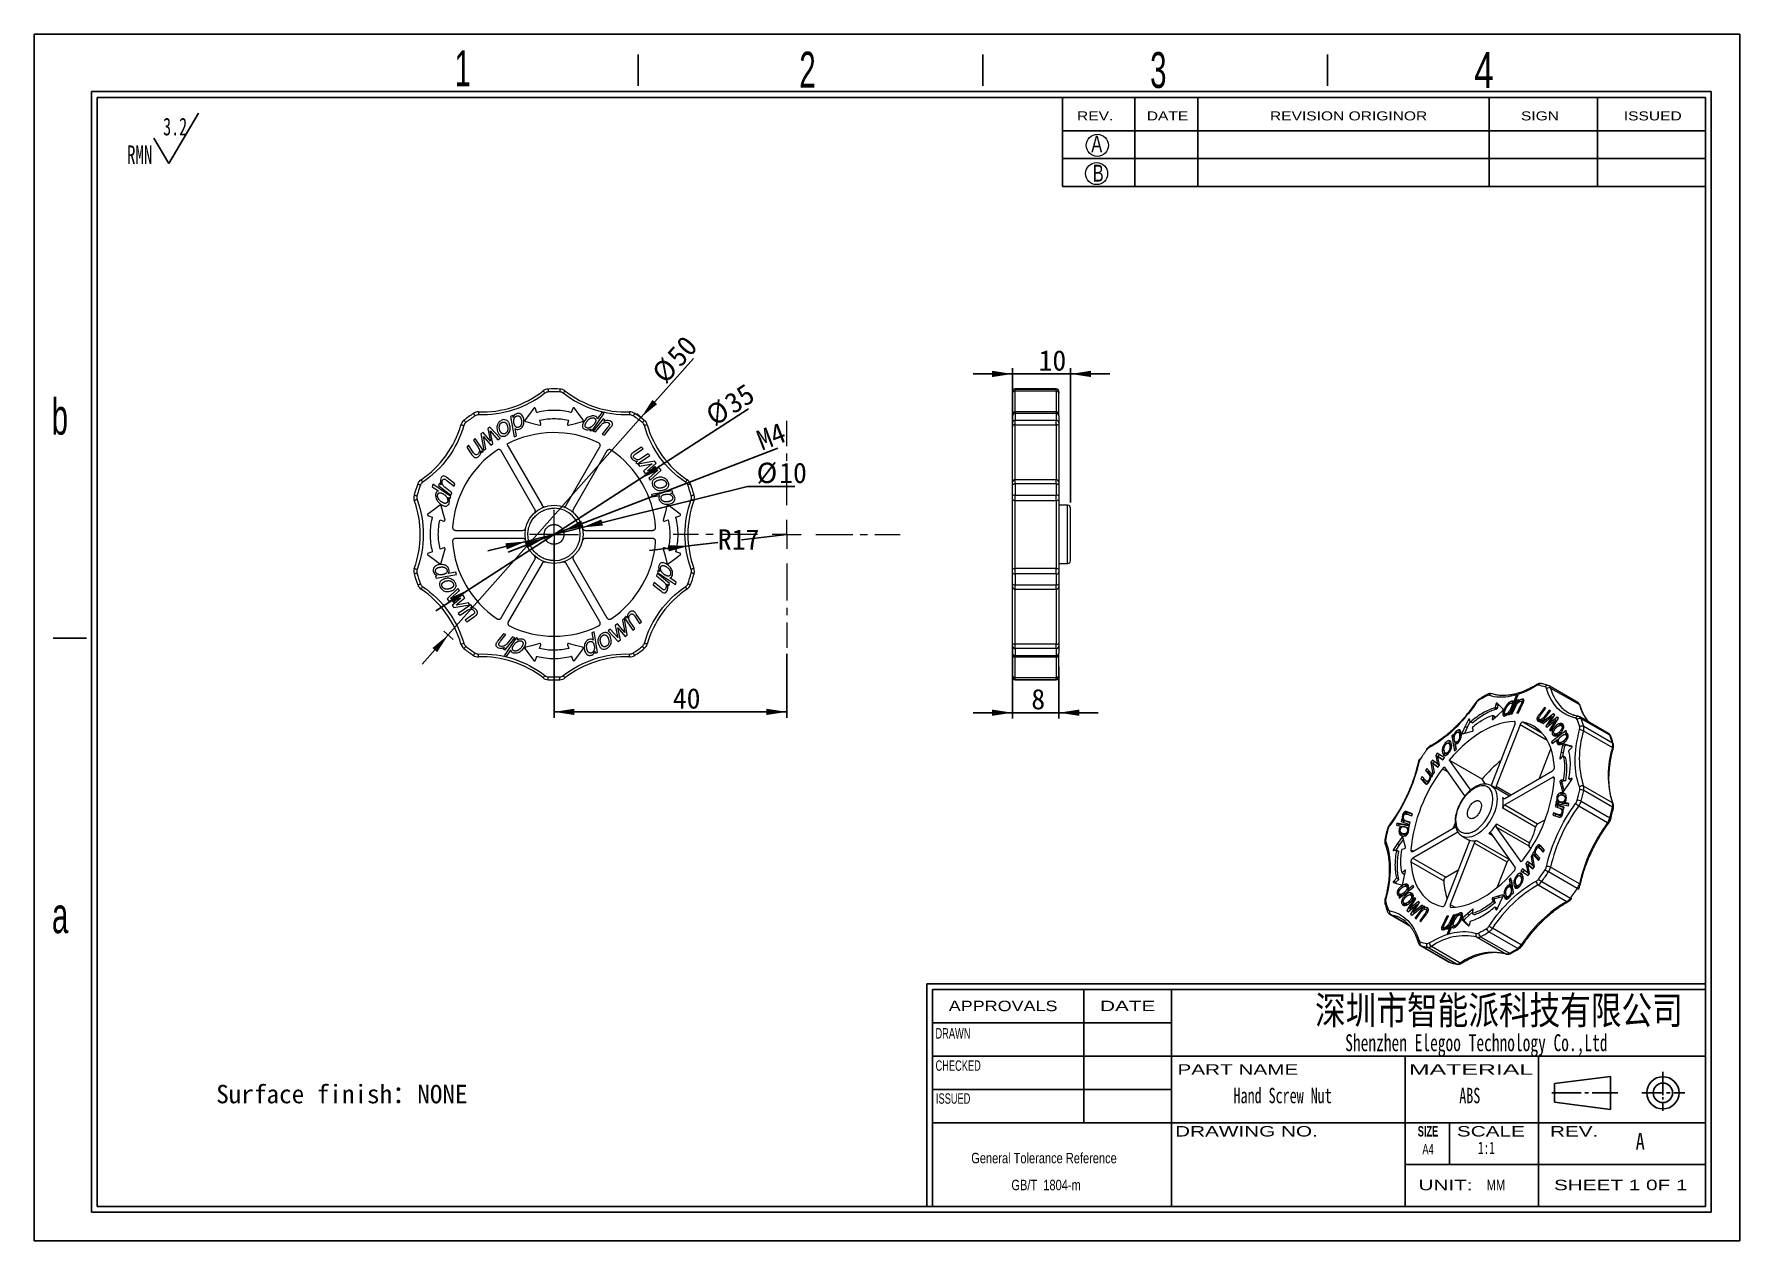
# Model space of a CAD drawing. Header units: millimetres. Extents: x 2 to 295, y 1 to 209.
import ezdxf

# ---------------------------------------------------------------- set-up
doc = ezdxf.new("R2010")
doc.units = ezdxf.units.MM
doc.linetypes.add('CENTER', pattern=[10.16, 6.35, -1.27, 1.27, -1.27])
doc.layers.add('DIM', color=5, linetype='Continuous')
doc.layers.add('SLD-0', color=179, linetype='Continuous')
doc.layers.add('中心线', color=1, linetype='CENTER', lineweight=15)
doc.styles.add('SLDTEXTSTYLE0', font='SIMSUN.TTC', dxfattribs={"width": 0.67})
doc.styles.add('SLDTEXTSTYLE1', font='SIMSUN.TTC', dxfattribs={"width": 0.67})
doc.styles.add('SLDTEXTSTYLE10', font='ARIAL.TTF', dxfattribs={"width": 1.7064})
doc.styles.add('SLDTEXTSTYLE11', font='SIMSUN.TTC', dxfattribs={"width": 0.8, "bigfont": 'bigfont'})
doc.styles.add('SLDTEXTSTYLE12', font='SIMSUN.TTC', dxfattribs={"width": 0.8})
doc.styles.add('SLDTEXTSTYLE13', font='SIMKAI.TTF', dxfattribs={"width": 0.67})
doc.styles.add('SLDTEXTSTYLE14', font='SIMSUN.TTC')
doc.styles.add('SLDTEXTSTYLE2', font='SIMSUN.TTC', dxfattribs={"bigfont": 'bigfont'})
doc.styles.add('SLDTEXTSTYLE3', font='ARIAL.TTF', dxfattribs={"width": 0.63516})
doc.styles.add('SLDTEXTSTYLE4', font='GOTHIC.TTF', dxfattribs={"width": 0.7304})
doc.styles.add('SLDTEXTSTYLE5', font='GOTHIC.TTF', dxfattribs={"width": 0.61171})
doc.styles.add('SLDTEXTSTYLE6', font='ARIALBD.TTF', dxfattribs={"width": 0.63516})
doc.styles.add('SLDTEXTSTYLE7', font='ARIAL.TTF', dxfattribs={"width": 1.422})
doc.styles.add('SLDTEXTSTYLE8', font='ARIAL.TTF', dxfattribs={"width": 0.7584})
doc.styles.add('SLDTEXTSTYLE9', font='ARIAL.TTF', dxfattribs={"width": 1.2324})
doc.dimstyles.new('SLDDIMSTYLE0', dxfattribs={"dimtxt": 3.5, "dimasz": 3.5, "dimexe": 0, "dimexo": 0.0625, "dimgap": 0.875, "dimtad": 2, "dimrnd": 1e-09, "dimzin": 12, "dimdsep": 46, "dimtxsty": 'SLDTEXTSTYLE0', "dimsah": 1, "dimcen": 0.09, "dimadec": 0, "dimazin": 3, "dimtfac": 1, "dimtmove": 0, "dimatfit": 0, "dimfxl": 0, "dimfrac": 2, "dimtolj": 1, "dimtzin": 12, "dimarcsym": 0})
doc.dimstyles.new('SLDDIMSTYLE1', dxfattribs={"dimtxt": 3.5, "dimasz": 3.5, "dimexe": 0, "dimexo": 0.0625, "dimgap": 0.875, "dimtad": 0, "dimtih": 1, "dimtoh": 1, "dimrnd": 1e-09, "dimzin": 12, "dimdsep": 46, "dimtxsty": 'SLDTEXTSTYLE0', "dimsah": 1, "dimcen": 0, "dimadec": 0, "dimazin": 3, "dimtfac": 1, "dimtofl": 0, "dimtmove": 0, "dimatfit": 3, "dimfxl": 0, "dimfrac": 2, "dimtolj": 1, "dimtzin": 12, "dimarcsym": 0})
doc.dimstyles.new('SLDDIMSTYLE2', dxfattribs={"dimtxt": 3.5, "dimasz": 3.5, "dimexe": 0, "dimexo": 0.0625, "dimgap": 0.875, "dimtad": 2, "dimrnd": 1e-09, "dimzin": 12, "dimdsep": 46, "dimtxsty": 'SLDTEXTSTYLE0', "dimsah": 1, "dimcen": 0.09, "dimadec": 0, "dimazin": 3, "dimtfac": 1, "dimtofl": 0, "dimtmove": 0, "dimatfit": 3, "dimfxl": 0, "dimfrac": 2, "dimtolj": 1, "dimtzin": 12, "dimarcsym": 0})
doc.dimstyles.new('SLDDIMSTYLE3', dxfattribs={"dimtxt": 3.5, "dimasz": 3.5, "dimexe": 0, "dimexo": 0.0625, "dimgap": 0.875, "dimtad": 0, "dimtih": 1, "dimtoh": 1, "dimrnd": 1e-09, "dimzin": 12, "dimdsep": 46, "dimtxsty": 'SLDTEXTSTYLE0', "dimsah": 1, "dimcen": 0, "dimadec": 0, "dimazin": 3, "dimtfac": 1, "dimtmove": 0, "dimatfit": 3, "dimfxl": 0, "dimfrac": 2, "dimtolj": 1, "dimtzin": 12, "dimarcsym": 0})

msp = doc.modelspace()

# ---------------------------------------------------------------- texts
at = {"color": 7, "linetype": 'Continuous', "lineweight": 0, "attachment_point": 1}
for s, insert, char_height, style in [('Surface finish\\M+18146NONE', (33.131, 28.109), 3.175, 'SLDTEXTSTYLE2'), ('Hand Screw Nut', (208.046, 27.593), 2.64583, 'SLDTEXTSTYLE1'), ('ABS', (246.859, 27.593), 2.6458, 'SLDTEXTSTYLE1'), ('1:1', (250.086, 18.341), 2.1167, 'SLDTEXTSTYLE0')]:
    msp.add_mtext(s, dxfattribs=dict(at, insert=insert, char_height=char_height, style=style))
at = {"layer": 'SLD-0'}
for s, insert, char_height, attachment_point, style in [('1', (74.111, 205.899), 6.172, 1, 'SLDTEXTSTYLE5'), ('2', (133.388, 205.655), 6.172, 1, 'SLDTEXTSTYLE5'), ('3', (193.707, 205.593), 6.172, 1, 'SLDTEXTSTYLE5'), ('4', (249.441, 205.587), 6.172, 1, 'SLDTEXTSTYLE4'), ('A', (183.578, 191.252), 2.903, 1, 'SLDTEXTSTYLE4'), ('B', (183.832, 186.237), 2.903, 1, 'SLDTEXTSTYLE4'), ('b', (4.835, 146.019), 6.172, 1, 'SLDTEXTSTYLE5'), ('a', (4.88, 60.351), 6.172, 1, 'SLDTEXTSTYLE5'), ('\\M+1905B圳\\M+18E73\\M+19271\\M+1945C\\M+19468\\M+189C8\\M+18B5A\\M+1974C\\M+18CC0\\M+18CF6\\M+18E69', (253.676, 43.337), 4.82808, 2, 'SLDTEXTSTYLE11'), ('A', (277.178, 19.854), 2.91, 1, 'SLDTEXTSTYLE12')]:
    msp.add_mtext(s, dxfattribs=dict(at, insert=insert, char_height=char_height, attachment_point=attachment_point, style=style))
at = {"layer": 'SLD-0', "color": 179}
for s, insert, char_height, attachment_point, style in [('REV.', (181.129, 195.4), 1.5536, 1, 'SLDTEXTSTYLE9'), ('DATE', (193.126, 195.4), 1.5536, 1, 'SLDTEXTSTYLE9'), ('REVISION ORIGINOR', (214.308, 195.4), 1.55363, 1, 'SLDTEXTSTYLE9'), ('SIGN', (257.466, 195.4), 1.5536, 1, 'SLDTEXTSTYLE9'), ('ISSUED', (275.148, 195.4), 1.5536, 1, 'SLDTEXTSTYLE9'), ('APPROVALS', (168.427, 42.563), 1.7927, 2, 'SLDTEXTSTYLE9'), ('DATE', (189.85, 42.563), 1.7927, 2, 'SLDTEXTSTYLE7'), ('DRAWN', (159.804, 37.853), 1.7927, 2, 'SLDTEXTSTYLE3'), ('Shenzhen Elegoo Technology Co.,Ltd', (249.798, 36.8), 2.91042, 2, 'SLDTEXTSTYLE13'), ('CHECKED', (160.696, 32.315), 1.7927, 2, 'SLDTEXTSTYLE3'), ('PART NAME', (208.794, 31.645), 1.7927, 2, 'SLDTEXTSTYLE7'), ('MATERIAL', (248.88, 31.645), 1.7927, 2, 'SLDTEXTSTYLE10'), ('ISSUED', (159.837, 26.654), 1.7927, 2, 'SLDTEXTSTYLE3'), ('DRAWING NO.', (210.268, 21.022), 1.79265, 2, 'SLDTEXTSTYLE7'), ('SIZE', (241.479, 21.022), 1.7927, 2, 'SLDTEXTSTYLE6'), ('SCALE', (252.289, 21.022), 1.7927, 2, 'SLDTEXTSTYLE7'), ('REV.', (266.61, 21.022), 1.7927, 2, 'SLDTEXTSTYLE7'), ('A4', (241.49, 17.953), 1.7927, 2, 'SLDTEXTSTYLE3'), ('UNIT:', (244.499, 11.791), 1.7927, 2, 'SLDTEXTSTYLE7'), ('MM', (253.161, 11.791), 1.7927, 2, 'SLDTEXTSTYLE8'), ('SHEET 1 0F 1', (274.62, 11.791), 1.79265, 2, 'SLDTEXTSTYLE7')]:
    msp.add_mtext(s, dxfattribs=dict(at, insert=insert, char_height=char_height, attachment_point=attachment_point, style=style))

# ---------------------------------------------------------------- blocks, each defined once
blk = doc.blocks.new('SW_NOTE_0')
at = {"layer": 'SLD-0', "color": 0}
for q in [(12.27, 9.26), (4.6, 4.92)]:
    blk.add_line((7.16, 0.59), q, dxfattribs=at)
at = {"layer": 'SLD-0', "color": 0, "attachment_point": 1, "style": 'SLDTEXTSTYLE0'}
for s, insert, char_height in [('3.2', (6.19, 8.45), 3.032), ('RMN', (0, 3.69), 3.175)]:
    blk.add_mtext(s, dxfattribs=dict(at, insert=insert, char_height=char_height))
blk = doc.blocks.new('SW_NOTE_1')
at = {"layer": 'SLD-0', "color": 0, "char_height": 1.7927, "attachment_point": 2, "style": 'SLDTEXTSTYLE8'}
for s, insert in [('General Tolerance Reference ', (13.02, 2.31)), (' GB/T  1804-m', (13.11, -2.32))]:
    blk.add_mtext(s, dxfattribs=dict(at, insert=insert))
blk = doc.blocks.new('_D')
at = {"layer": 'DIM'}
for p, q in [((92.8, 123.31), (129.7, 137.51)), ((89.63, 122.09), (92.8, 123.31)), ((89.63, 122.09), (83.35, 119.67))]:
    blk.add_line(p, q, dxfattribs=at)
for points in [[(92.8, 123.31), (96.26, 124.07), (95.88, 125.07)], [(89.63, 122.09), (86.17, 121.33), (86.56, 120.33)]]:
    blk.add_solid(points, dxfattribs=at)
at = {"layer": 'DIM', "insert": (125.7, 140.34), "char_height": 3.5, "attachment_point": 1, "rotation": 21.0552, "style": 'SLDTEXTSTYLE14'}
blk.add_mtext('M4', dxfattribs=at)
blk = doc.blocks.new('_D_1')
at = {"layer": 'DIM'}
for p, q in [((105.92, 132.2), (124.64, 144.29)), ((76.52, 113.2), (105.92, 132.2)), ((76.52, 113.2), (70.87, 109.55))]:
    blk.add_line(p, q, dxfattribs=at)
for points in [[(105.92, 132.2), (109.15, 133.64), (108.57, 134.55)], [(76.52, 113.2), (73.29, 111.76), (73.87, 110.85)]]:
    blk.add_solid(points, dxfattribs=at)
at = {"layer": 'DIM', "char_height": 3.5, "attachment_point": 1, "rotation": 32.8634, "style": 'SLDTEXTSTYLE14'}
for s, insert in [('35', (120.14, 146.24)), ('%%c', (116.89, 144.14))]:
    blk.add_mtext(s, dxfattribs=dict(at, insert=insert))
blk = doc.blocks.new('_D_2')
at = {"layer": 'DIM'}
for p, q in [((106.2, 142.83), (115.17, 152.94)), ((73.02, 105.43), (106.2, 142.83)), ((107.06, 142.06), (105.45, 143.49)), ((73.88, 104.66), (72.27, 106.09)), ((73.02, 105.43), (68.55, 100.39))]:
    blk.add_line(p, q, dxfattribs=at)
for points in [[(106.2, 142.83), (108.93, 145.09), (108.12, 145.8)], [(73.02, 105.43), (70.29, 103.17), (71.1, 102.45)]]:
    blk.add_solid(points, dxfattribs=at)
at = {"layer": 'DIM', "char_height": 3.5, "attachment_point": 1, "rotation": 48.4215, "style": 'SLDTEXTSTYLE14'}
for s, insert in [('50', (110.32, 153.61)), ('%%c', (107.75, 150.72))]:
    blk.add_mtext(s, dxfattribs=dict(at, insert=insert))
blk = doc.blocks.new('_D_3')
at = {"layer": 'DIM'}
for p, q in [((114.34, 120.71), (107.65, 119.92)), ((114.34, 120.71), (119.38, 121.31)), ((131.22, 122.7), (123.47, 121.79))]:
    blk.add_line(p, q, dxfattribs=at)
blk.add_solid([(114.34, 120.71), (110.8, 120.84), (110.92, 119.77)], dxfattribs=at)
at = {"layer": 'DIM', "insert": (119.38, 123.58), "char_height": 3.5, "attachment_point": 1, "style": 'SLDTEXTSTYLE14'}
blk.add_mtext('R17', dxfattribs=at)
blk = doc.blocks.new('_D_4')
at = {"layer": 'DIM'}
for p, q in [((91.22, 121.7), (91.22, 91.2)), ((131.22, 102.2), (131.22, 91.2)), ((131.22, 92.2), (91.22, 92.2))]:
    blk.add_line(p, q, dxfattribs=at)
for points in [[(91.22, 92.2), (94.72, 91.66), (94.72, 92.74)], [(131.22, 92.2), (127.72, 92.74), (127.72, 91.66)]]:
    blk.add_solid(points, dxfattribs=at)
at = {"layer": 'DIM', "insert": (111.63, 96.27), "char_height": 3.5, "attachment_point": 1, "style": 'SLDTEXTSTYLE14'}
blk.add_mtext('40', dxfattribs=at)
blk = doc.blocks.new('_D_5')
at = {"layer": 'DIM'}
for p, q in [((96.07, 123.9), (124.46, 130.96)), ((124.46, 130.96), (132.64, 130.96)), ((86.37, 121.49), (96.07, 123.9)), ((86.37, 121.49), (79.83, 119.87))]:
    blk.add_line(p, q, dxfattribs=at)
for points in [[(96.07, 123.9), (99.6, 124.23), (99.34, 125.27)], [(86.37, 121.49), (82.84, 121.17), (83.1, 120.13)]]:
    blk.add_solid(points, dxfattribs=at)
at = {"layer": 'DIM', "char_height": 3.5, "attachment_point": 1, "style": 'SLDTEXTSTYLE14'}
for s, insert in [('%%c', (126.05, 135.03)), ('10', (129.92, 135.03))]:
    blk.add_mtext(s, dxfattribs=dict(at, insert=insert))
blk = doc.blocks.new('SW_CENTERMARKSYMBOL_0')
at = {"layer": '中心线', "color": 0}
for p, q in [((0, 5), (0, 19.5)), ((-5, 0), (-19.5, 0)), ((0, 0), (-2.5, 0)), ((0, 0), (0, 2.5)), ((0, 0), (0, -2.5)), ((0, 0), (2.5, 0)), ((5, 0), (19.5, 0)), ((0, -5), (0, -19.5))]:
    blk.add_line(p, q, dxfattribs=at)
blk = doc.blocks.new('SW_CENTERMARKSYMBOL_1')
at = {"layer": '中心线', "color": 0}
for p, q in [((0, 2.5), (0, 4.2)), ((-2.5, 0), (-4.2, 0)), ((0, 0), (-2.5, 0)), ((0, 0), (0, 2.5)), ((0, 0), (0, -2.5)), ((0, 0), (2.5, 0)), ((2.5, 0), (4.2, 0)), ((0, -2.5), (0, -4.2))]:
    blk.add_line(p, q, dxfattribs=at)
blk = doc.blocks.new('_D_6')
at = {"layer": 'DIM'}
for p, q in [((170.02, 102.99), (170.02, 91.06)), ((178.02, 99.95), (178.02, 91.06)), ((170.02, 92.06), (163.29, 92.06)), ((170.02, 92.06), (178.02, 92.06)), ((178.02, 92.06), (184.75, 92.06))]:
    blk.add_line(p, q, dxfattribs=at)
for points in [[(170.02, 92.06), (166.52, 92.6), (166.52, 91.52)], [(178.02, 92.06), (181.52, 91.52), (181.52, 92.6)]]:
    blk.add_solid(points, dxfattribs=at)
at = {"layer": 'DIM', "insert": (173.27, 96.14), "char_height": 3.5, "attachment_point": 1, "style": 'SLDTEXTSTYLE14'}
blk.add_mtext('8', dxfattribs=at)
blk = doc.blocks.new('_D_7')
at = {"layer": 'DIM'}
for p, q in [((170.02, 150.28), (163.29, 150.28)), ((170.02, 141.2), (170.02, 151.28)), ((180.02, 150.28), (170.02, 150.28)), ((180.02, 128.2), (180.02, 151.28)), ((180.02, 150.28), (186.75, 150.28))]:
    blk.add_line(p, q, dxfattribs=at)
for points in [[(170.02, 150.28), (166.52, 150.82), (166.52, 149.74)], [(180.02, 150.28), (183.52, 149.74), (183.52, 150.82)]]:
    blk.add_solid(points, dxfattribs=at)
at = {"layer": 'DIM', "insert": (174.52, 154.35), "char_height": 3.5, "attachment_point": 1, "style": 'SLDTEXTSTYLE14'}
blk.add_mtext('10', dxfattribs=at)

# ---------------------------------------------------------------- dimensions: what is measured, and where the dimension line sits
at = {"layer": 'DIM'}
for base, p1, p2, angle, text, picture, middle in [((106.2, 142.829), (74.627, 103.999), (107.81, 141.401), 48.42149, '%%c<>', '_D_2', (112.987, 150.479)), ((105.918, 132.196), (76.519, 113.204), (105.918, 132.196), 32.86339, '%%c<>', '_D_1', (121.872, 142.503)), ((92.805, 123.31), (89.632, 122.089), (92.805, 123.31), 21.05518, 'M4', '_D', (128.429, 137.024))]:
    dim = msp.add_linear_dim(base=base, p1=p1, p2=p2, angle=angle, text=text, dimstyle='SLDDIMSTYLE0', dxfattribs=at)
    dim.commit()
    dim.dimension.update_dxf_attribs({"geometry": picture, "text_midpoint": middle, "dimtype": 160})
for base, p1, p2, dimstyle, picture, middle in [((170.021, 150.279), (180.021, 127.2), (170.021, 140.2), 'SLDDIMSTYLE0', '_D_7', (175.883, 150.279)), ((91.218, 92.202), (131.218, 103.2), (91.218, 122.7), 'SLDDIMSTYLE2', '_D_4', (112.987, 92.202)), ((178.021, 92.063), (170.021, 103.987), (178.021, 100.953), 'SLDDIMSTYLE0', '_D_6', (173.946, 92.063))]:
    dim = msp.add_linear_dim(base=base, p1=p1, p2=p2, dimstyle=dimstyle, dxfattribs=at)
    dim.commit()
    dim.dimension.update_dxf_attribs({"geometry": picture, "text_midpoint": middle, "dimtype": 160})
dim = msp.add_diameter_dim_2p(p1=(96.071, 123.905), p2=(86.366, 121.495), dimstyle='SLDDIMSTYLE3', dxfattribs=at)
dim.commit()
dim.dimension.update_dxf_attribs({"geometry": '_D_5', "text_midpoint": (129.347, 133.493), "dimtype": 163})
dim = msp.add_radius_dim(center=(131.218, 122.7), mpoint=(114.335, 120.711), dimstyle='SLDDIMSTYLE1', dxfattribs=at)
dim.commit()
dim.dimension.update_dxf_attribs({"geometry": '_D_3', "text_midpoint": (121.424, 121.546), "dimtype": 164})

# ---------------------------------------------------------------- linework, layer by layer
at = {"color": 7, "linetype": 'Continuous', "lineweight": 15}
for p, q in [((177.521, 147.7), (170.521, 147.7)), ((170.521, 147.361), (170.521, 147.679)), ((170.521, 147.679), (177.521, 147.679)), ((170.521, 147.361), (177.521, 147.361)), ((177.521, 147.361), (177.521, 147.679)), ((87.735, 144.394), (86.983, 143.391)), ((88.208, 143.726), (88.001, 144.323)), ((94.436, 144.323), (94.232, 143.737)), ((95.454, 143.391), (94.702, 144.394)), ((177.521, 143.754), (170.521, 143.754)), ((80.172, 141.104), (79.813, 140.835)), ((79.813, 140.835), (80.268, 138.739)), ((81.919, 139.244), (80.172, 141.104)), ((84.099, 143.118), (83.727, 142.975)), ((83.727, 142.975), (84.344, 139.463)), ((84.156, 142.797), (84.099, 143.118)), ((84.743, 139.616), (84.522, 140.876)), ((86.983, 143.391), (86.231, 142.388)), ((86.332, 142.097), (87.544, 141.777)), ((87.544, 141.777), (88.756, 141.456)), ((88.921, 141.677), (88.741, 142.193)), ((93.699, 142.203), (93.516, 141.677)), ((93.681, 141.456), (94.893, 141.777)), ((94.893, 141.777), (96.104, 142.097)), ((96.205, 142.388), (95.454, 143.391)), ((97.576, 140.869), (97.382, 140.579)), ((97.761, 140.479), (99.825, 143.561)), ((99.638, 142.547), (97.961, 140.455)), ((98.365, 140.31), (99.264, 141.431)), ((99.41, 143.671), (98.683, 142.586)), ((99.825, 143.561), (99.41, 143.671)), ((100.421, 141.067), (99.491, 139.907)), ((100, 142.418), (99.638, 142.547)), ((99.753, 142.11), (100, 142.418)), ((99.896, 139.762), (100.935, 141.058)), ((170.021, 143.086), (170.021, 143.185)), ((170.521, 143.502), (170.521, 142.315)), ((177.521, 143.502), (170.521, 143.502)), ((170.521, 141.549), (170.521, 142.315)), ((170.521, 142.315), (177.521, 142.315)), ((170.521, 132.104), (170.521, 141.549)), ((170.521, 141.549), (177.521, 141.549)), ((177.521, 143.502), (177.521, 142.315)), ((177.521, 141.549), (177.521, 142.315)), ((177.521, 141.549), (177.521, 132.104)), ((178.021, 143.086), (178.021, 143.203)), ((76.504, 138.017), (76.202, 137.711)), ((77.389, 136.718), (76.504, 138.017)), ((77.652, 139.175), (77.35, 138.87)), ((77.35, 138.87), (78.144, 137.704)), ((79.106, 137.04), (77.652, 139.175)), ((79.001, 140.227), (78.644, 139.959)), ((78.644, 139.959), (79.134, 137.159)), ((79.998, 139.076), (79.001, 140.227)), ((79.469, 137.41), (79.065, 139.55)), ((79.065, 139.55), (79.382, 139.182)), ((79.382, 139.182), (80.338, 138.061)), ((80.268, 138.739), (79.998, 139.076)), ((80.229, 140.487), (81.564, 138.979)), ((80.338, 138.061), (80.692, 138.325)), ((80.692, 138.325), (80.356, 139.929)), ((81.564, 138.979), (81.919, 139.244)), ((83.082, 138.193), (89.141, 127.698)), ((84.344, 139.463), (84.743, 139.616)), ((97.382, 140.579), (97.761, 140.479)), ((97.961, 140.455), (98.365, 140.31)), ((99.491, 139.907), (99.896, 139.762)), ((76.202, 137.711), (77.096, 136.399)), ((78.627, 137.069), (78.834, 136.765)), ((78.834, 136.765), (79.106, 137.04)), ((79.134, 137.159), (79.469, 137.41)), ((87.928, 126.998), (82.133, 137.035)), ((93.296, 127.698), (99.091, 137.735)), ((100.303, 137.035), (94.508, 126.998)), ((106.23, 137.716), (104.917, 136.822)), ((105.237, 136.529), (106.535, 137.414)), ((105.588, 135.291), (105.284, 135.084)), ((105.284, 135.084), (105.559, 134.812)), ((105.559, 134.812), (107.694, 136.266)), ((108.478, 135.274), (105.678, 134.784)), ((107.388, 136.568), (106.222, 135.774)), ((106.535, 137.414), (106.23, 137.716)), ((107.694, 136.266), (107.388, 136.568)), ((107.595, 133.92), (108.745, 134.917)), ((108.745, 134.917), (108.478, 135.274)), ((74.156, 131.377), (72.86, 132.416)), ((105.678, 134.784), (105.928, 134.449)), ((105.928, 134.449), (108.069, 134.853)), ((107.7, 134.536), (106.579, 133.58)), ((106.579, 133.58), (106.844, 133.226)), ((106.844, 133.226), (108.448, 133.562)), ((109.354, 134.105), (107.257, 133.65)), ((107.257, 133.65), (107.595, 133.92)), ((109.006, 133.689), (107.497, 132.354)), ((107.497, 132.354), (107.763, 131.999)), ((108.069, 134.853), (107.7, 134.536)), ((107.763, 131.999), (109.623, 133.746)), ((109.623, 133.746), (109.354, 134.105)), ((170.521, 131.38), (170.521, 132.104)), ((177.521, 132.104), (170.521, 132.104)), ((177.521, 131.38), (177.521, 132.104)), ((70.357, 131.306), (70.247, 130.891)), ((70.247, 130.891), (71.332, 130.164)), ((73.439, 129.242), (70.357, 131.306)), ((71.5, 131.481), (71.371, 131.119)), ((71.371, 131.119), (73.463, 129.442)), ((71.808, 131.235), (71.5, 131.481)), ((73.608, 129.846), (72.487, 130.745)), ((72.851, 131.903), (74.011, 130.972)), ((73.049, 129.058), (73.339, 128.864)), ((73.339, 128.864), (73.439, 129.242)), ((73.463, 129.442), (73.608, 129.846)), ((74.011, 130.972), (74.156, 131.377)), ((111.494, 130.191), (107.982, 129.574)), ((107.982, 129.574), (108.135, 129.175)), ((108.135, 129.175), (109.395, 129.396)), ((111.315, 129.762), (111.636, 129.819)), ((111.636, 129.819), (111.494, 130.191)), ((170.521, 131.38), (170.521, 129.458)), ((177.521, 131.38), (170.521, 131.38)), ((170.521, 128.537), (170.521, 129.458)), ((170.521, 129.458), (177.521, 129.458)), ((177.521, 131.38), (177.521, 129.458)), ((177.521, 128.537), (177.521, 129.458)), ((178.021, 131.136), (178.021, 131.09)), ((178.021, 129.529), (178.021, 129.396)), ((70.527, 126.935), (69.524, 126.183)), ((71.53, 127.687), (70.527, 126.935)), ((72.141, 126.374), (71.821, 127.586)), ((72.462, 125.162), (72.141, 126.374)), ((110.295, 126.374), (109.975, 125.162)), ((110.616, 127.586), (110.295, 126.374)), ((111.909, 126.935), (110.906, 127.687)), ((112.912, 126.183), (111.909, 126.935)), ((170.521, 128.537), (177.521, 128.537)), ((170.521, 116.862), (170.521, 128.537)), ((177.521, 128.537), (177.521, 116.862)), ((178.021, 128.913), (178.021, 128.782)), ((179.521, 127.7), (178.021, 127.7)), ((69.595, 125.918), (70.27, 125.683)), ((71.611, 125.216), (72.241, 124.997)), ((74.261, 123.4), (85.851, 123.4)), ((96.586, 123.4), (108.176, 123.4)), ((110.195, 124.997), (110.815, 125.213)), ((112.144, 125.675), (112.842, 125.918)), ((72.241, 120.402), (71.622, 120.187)), ((85.851, 122), (74.261, 122)), ((108.176, 122), (96.586, 122)), ((110.826, 120.183), (110.195, 120.402)), ((69.524, 119.216), (70.527, 118.464)), ((70.293, 119.724), (69.595, 119.482)), ((70.527, 118.464), (71.53, 117.713)), ((71.821, 117.814), (72.141, 119.025)), ((72.141, 119.025), (72.462, 120.237)), ((82.133, 108.364), (87.928, 118.401)), ((89.141, 117.701), (83.346, 107.664)), ((99.091, 107.664), (93.296, 117.701)), ((94.508, 118.401), (100.303, 108.364)), ((109.975, 120.237), (110.295, 119.025)), ((110.295, 119.025), (110.616, 117.814)), ((110.906, 117.713), (111.909, 118.464)), ((111.909, 118.464), (112.912, 119.216)), ((112.842, 119.482), (112.166, 119.717)), ((178.021, 117.7), (179.521, 117.7)), ((71.121, 115.637), (70.8, 115.581)), ((70.8, 115.581), (70.943, 115.208)), ((70.943, 115.208), (74.455, 115.826)), ((74.302, 116.225), (73.042, 116.003)), ((74.455, 115.826), (74.302, 116.225)), ((108.425, 114.427), (108.28, 114.023)), ((109.586, 113.497), (108.425, 114.427)), ((108.974, 115.958), (108.829, 115.553)), ((108.829, 115.553), (109.95, 114.654)), ((111.066, 114.28), (108.974, 115.958)), ((109.098, 116.536), (108.998, 116.157)), ((108.998, 116.157), (112.079, 114.093)), ((109.387, 116.342), (109.098, 116.536)), ((112.189, 114.508), (111.105, 115.235)), ((112.079, 114.093), (112.189, 114.508)), ((170.521, 115.941), (170.521, 116.862)), ((177.521, 116.862), (170.521, 116.862)), ((177.521, 115.941), (170.521, 115.941)), ((170.521, 115.941), (170.521, 114.02)), ((177.521, 115.941), (177.521, 116.862)), ((177.521, 115.941), (177.521, 114.02)), ((74.674, 113.4), (72.814, 111.654)), ((72.814, 111.654), (73.083, 111.294)), ((73.083, 111.294), (75.179, 111.749)), ((73.431, 111.71), (74.939, 113.045)), ((74.842, 111.479), (73.691, 110.482)), ((75.593, 112.173), (73.989, 111.837)), ((74.94, 113.045), (74.674, 113.4)), ((74.736, 110.863), (75.857, 111.82)), ((75.179, 111.749), (74.842, 111.479)), ((75.857, 111.82), (75.593, 112.173)), ((108.28, 114.023), (109.576, 112.983)), ((110.629, 114.165), (110.936, 113.918)), ((110.936, 113.918), (111.066, 114.28)), ((170.521, 114.02), (177.521, 114.02)), ((170.521, 113.296), (170.521, 114.02)), ((170.521, 113.296), (177.521, 113.296)), ((170.521, 103.85), (170.521, 113.296)), ((177.521, 113.296), (177.521, 114.02)), ((177.521, 113.296), (177.521, 103.85)), ((73.691, 110.482), (73.959, 110.125)), ((73.959, 110.125), (76.759, 110.616)), ((76.508, 110.95), (74.368, 110.546)), ((74.368, 110.547), (74.736, 110.863)), ((76.878, 110.588), (74.743, 109.134)), ((74.743, 109.134), (75.048, 108.831)), ((75.048, 108.831), (76.214, 109.625)), ((77.2, 108.87), (75.901, 107.986)), ((76.207, 107.683), (77.519, 108.577)), ((76.759, 110.616), (76.508, 110.95)), ((76.849, 110.109), (77.153, 110.315)), ((77.153, 110.315), (76.878, 110.588)), ((103.603, 108.634), (103.33, 108.359)), ((103.809, 108.33), (103.603, 108.634)), ((105.048, 108.681), (105.932, 107.383)), ((106.235, 107.688), (105.341, 109.001)), ((75.901, 107.986), (76.207, 107.683)), ((82.541, 105.638), (81.502, 104.342)), ((82.946, 105.493), (82.541, 105.638)), ((98.092, 105.936), (97.693, 105.783)), ((97.693, 105.783), (97.915, 104.523)), ((98.71, 102.424), (98.092, 105.936)), ((100.873, 106.421), (100.518, 106.155)), ((100.518, 106.155), (102.264, 104.295)), ((102.208, 104.912), (100.873, 106.421)), ((102.098, 107.339), (101.745, 107.074)), ((101.745, 107.074), (102.081, 105.47)), ((103.055, 106.218), (102.098, 107.339)), ((102.169, 106.661), (102.439, 106.323)), ((102.624, 104.564), (102.169, 106.661)), ((102.439, 106.323), (103.436, 105.173)), ((103.302, 108.24), (102.968, 107.99)), ((102.968, 107.99), (103.372, 105.849)), ((103.371, 105.849), (103.055, 106.218)), ((103.793, 105.44), (103.302, 108.24)), ((103.33, 108.359), (104.784, 106.224)), ((105.087, 106.53), (104.293, 107.696)), ((104.784, 106.224), (105.087, 106.53)), ((105.932, 107.383), (106.235, 107.688)), ((82.015, 104.332), (82.946, 105.493)), ((82.683, 103.289), (82.437, 102.982)), ((82.437, 102.982), (82.799, 102.852)), ((84.676, 104.92), (82.612, 101.839)), ((82.799, 102.852), (84.476, 104.944)), ((83.027, 101.729), (83.754, 102.813)), ((84.072, 105.089), (83.173, 103.968)), ((84.476, 104.944), (84.072, 105.089)), ((85.054, 104.82), (84.676, 104.92)), ((84.861, 104.531), (85.054, 104.82)), ((86.231, 103.012), (86.983, 102.009)), ((87.544, 103.623), (86.332, 103.302)), ((88.756, 103.943), (87.544, 103.623)), ((88.702, 103.092), (88.921, 103.723)), ((93.516, 103.723), (93.731, 103.103)), ((94.893, 103.623), (93.681, 103.943)), ((96.104, 103.302), (94.893, 103.623)), ((95.454, 102.009), (96.205, 103.012)), ((102.264, 104.295), (102.624, 104.564)), ((103.436, 105.173), (103.793, 105.44)), ((177.521, 103.85), (170.521, 103.85)), ((170.521, 103.085), (170.521, 103.85)), ((177.521, 103.085), (170.521, 103.085)), ((170.521, 103.085), (170.521, 101.897)), ((177.521, 103.085), (177.521, 103.85)), ((177.521, 103.085), (177.521, 101.897)), ((178.021, 103.694), (178.021, 103.564)), ((82.612, 101.839), (83.027, 101.729)), ((86.983, 102.009), (87.735, 101.006)), ((88.001, 101.076), (88.235, 101.752)), ((94.194, 101.774), (94.436, 101.076)), ((94.702, 101.006), (95.454, 102.009)), ((98.281, 102.603), (98.337, 102.282)), ((98.337, 102.282), (98.71, 102.424)), ((170.021, 102.196), (170.021, 102.313)), ((170.521, 101.897), (177.521, 101.897)), ((170.521, 101.645), (177.521, 101.645)), ((178.021, 102.214), (178.021, 102.313)), ((177.521, 98.038), (170.521, 98.038)), ((170.521, 97.72), (170.521, 98.038)), ((177.521, 97.72), (170.521, 97.72)), ((170.521, 97.7), (177.521, 97.7)), ((177.521, 97.72), (177.521, 98.038)), ((255.509, 91.769), (256.968, 95.128)), ((256.836, 94.224), (255.65, 91.831)), ((255.839, 94.049), (256.192, 93.844)), ((256.675, 95.048), (256.161, 93.866)), ((256.161, 93.866), (256.368, 93.746)), ((256.968, 95.128), (256.675, 95.048)), ((256.675, 95.048), (256.882, 94.929)), ((257.092, 94.266), (256.836, 94.224)), ((256.836, 94.224), (257.019, 94.119)), ((256.918, 93.914), (257.092, 94.266)), ((256.918, 93.914), (257.043, 93.842)), ((257.91, 93.831), (257.556, 94.035)), ((262.3, 96.672), (262.095, 96.758)), ((267.238, 93.821), (262.288, 96.679)), ((262.558, 96.304), (267.508, 93.447)), ((248.754, 90.521), (248.607, 90.924)), ((252.636, 91.518), (252.507, 91.014)), ((252.973, 91.389), (252.62, 91.593)), ((252.624, 90.902), (253.481, 91.658)), ((252.636, 91.518), (252.99, 91.314)), ((252.93, 92.888), (253.283, 92.684)), ((252.99, 91.314), (252.96, 91.199)), ((253.158, 93.551), (253.014, 92.989)), ((253.367, 92.785), (253.014, 92.989)), ((253.158, 93.551), (253.511, 93.347)), ((253.877, 93.205), (253.346, 93.717)), ((253.511, 93.347), (253.367, 92.785)), ((253.481, 91.658), (254.337, 92.414)), ((254.409, 92.693), (253.877, 93.205)), ((254.334, 91.942), (254.687, 91.738)), ((254.717, 91.863), (254.687, 91.738)), ((254.737, 91.842), (255.035, 91.67)), ((255.378, 92.012), (255.241, 91.696)), ((255.241, 91.696), (255.509, 91.769)), ((255.378, 92.012), (255.567, 91.903)), ((255.65, 91.831), (255.936, 91.878)), ((256.22, 93.504), (255.866, 93.709)), ((255.936, 91.878), (256.571, 93.16)), ((256.22, 93.504), (256.25, 93.474)), ((257.39, 93.335), (256.732, 92.008)), ((256.732, 92.008), (257.018, 92.055)), ((257.018, 92.055), (257.753, 93.537)), ((260.212, 91.063), (260.565, 90.859)), ((260.596, 90.951), (260.565, 90.859)), ((261.497, 92.97), (260.569, 91.704)), ((260.795, 91.595), (261.713, 92.848)), ((261.023, 90.325), (262.532, 92.383)), ((263.087, 91.894), (261.107, 90.35)), ((261.284, 90.179), (262.798, 91.383)), ((262.316, 92.506), (261.492, 91.381)), ((261.713, 92.848), (261.497, 92.97)), ((261.497, 92.97), (261.712, 92.846)), ((262.537, 90.974), (261.744, 89.735)), ((263.706, 91.297), (262.224, 90.069)), ((262.532, 92.383), (262.316, 92.506)), ((262.316, 92.506), (262.531, 92.382)), ((262.462, 90.428), (263.276, 91.711)), ((262.798, 91.383), (262.537, 90.974)), ((262.581, 88.928), (263.896, 91.113)), ((262.798, 91.383), (262.995, 91.269)), ((263.088, 91.416), (262.941, 91.3)), ((263.276, 91.711), (263.087, 91.894)), ((263.896, 91.113), (263.706, 91.297)), ((272.519, 88.477), (267.569, 91.334)), ((272.764, 88.177), (267.814, 91.034)), ((245.849, 88.347), (245.585, 88.078)), ((245.585, 88.078), (246.022, 85.463)), ((245.585, 88.078), (245.939, 87.874)), ((245.888, 88.108), (245.849, 88.347)), ((245.888, 88.108), (246.029, 88.027)), ((246.699, 89.119), (247.053, 88.914)), ((247.075, 88.502), (246.722, 88.706)), ((247.888, 89.747), (247.356, 88.621)), ((247.428, 88.425), (248.284, 88.658)), ((248.241, 89.543), (247.756, 88.514)), ((248.419, 90.873), (247.888, 89.747)), ((247.888, 89.747), (248.241, 89.543)), ((248.732, 90.582), (248.241, 89.543)), ((248.284, 88.658), (249.141, 88.891)), ((248.771, 90.5), (249.127, 90.294)), ((249.192, 90.313), (248.838, 90.517)), ((249.258, 89.138), (249.131, 89.486)), ((252.352, 79.51), (256.449, 90.072)), ((257.307, 89.995), (253.209, 79.434)), ((260.228, 90.806), (260.581, 90.602)), ((260.656, 90.895), (261.01, 90.691)), ((261.043, 90.728), (260.828, 90.435)), ((260.828, 90.435), (261.023, 90.325)), ((261.043, 90.728), (261.236, 90.616)), ((261.107, 90.35), (261.284, 90.179)), ((261.107, 90.35), (261.334, 90.219)), ((261.284, 90.682), (261.169, 90.655)), ((261.744, 89.735), (261.932, 89.555)), ((261.744, 89.735), (261.984, 89.597)), ((261.932, 89.555), (263.065, 90.484)), ((262.224, 90.069), (262.462, 90.428)), ((262.224, 90.069), (262.421, 89.956)), ((262.383, 89.977), (262.313, 89.867)), ((263.46, 90.815), (262.393, 89.109)), ((262.393, 89.109), (262.581, 88.928)), ((262.393, 89.109), (262.614, 88.982)), ((265.219, 88.974), (262.736, 87.037)), ((262.904, 88.283), (263.257, 88.079)), ((263.246, 88.417), (263.6, 88.213)), ((263.46, 90.815), (263.651, 90.705)), ((263.709, 90.803), (263.616, 90.725)), ((263.971, 90.157), (264.325, 89.953)), ((264.325, 89.953), (264.207, 89.884)), ((264.741, 89.654), (264.387, 89.859)), ((264.483, 89.765), (264.836, 89.561)), ((264.734, 89.644), (264.836, 89.561)), ((265.208, 88.485), (264.996, 88.32)), ((265.093, 88.551), (265.32, 88.729)), ((265.093, 88.551), (265.447, 88.347)), ((265.524, 88.078), (265.171, 88.282)), ((265.32, 88.729), (265.219, 88.974)), ((265.544, 88.353), (265.447, 88.347)), ((268.23, 88.954), (273.18, 86.097)), ((268.255, 89.72), (273.205, 86.863)), ((272.898, 88.026), (272.894, 88.034)), ((243.072, 85.1), (242.818, 84.733)), ((244.307, 84.294), (243.072, 85.1)), ((243.937, 85.685), (244.291, 85.481)), ((244.011, 85.059), (244.364, 84.854)), ((244.466, 85.115), (244.82, 84.911)), ((245.367, 86.628), (245.013, 86.832)), ((245.206, 86.528), (245.56, 86.324)), ((246.015, 87.952), (245.939, 87.874)), ((245.939, 87.874), (245.989, 87.575)), ((246.022, 85.463), (246.304, 85.751)), ((246.036, 87.291), (246.295, 85.742)), ((246.304, 85.751), (246.147, 86.689)), ((246.188, 87.003), (246.541, 86.799)), ((260.662, 80.798), (262.627, 85.862)), ((262.736, 87.037), (262.844, 86.773)), ((262.736, 87.037), (262.992, 86.889)), ((262.844, 86.773), (263.735, 87.469)), ((263.631, 87.15), (263.985, 86.946)), ((263.665, 86.844), (264.019, 86.64)), ((263.735, 87.469), (263.904, 87.371)), ((263.957, 87.509), (263.833, 87.412)), ((264.015, 86.937), (264.369, 86.733)), ((264.019, 86.64), (264.069, 86.563)), ((264.372, 85.368), (264.145, 84.248)), ((264.548, 86.697), (264.195, 86.901)), ((264.599, 86.489), (264.372, 85.368)), ((264.372, 85.368), (264.726, 85.164)), ((264.726, 85.164), (264.588, 84.484)), ((264.599, 86.489), (264.952, 86.284)), ((264.952, 86.284), (264.726, 85.164)), ((265.513, 86.485), (264.804, 86.69)), ((264.804, 86.69), (265.158, 86.485)), ((265.867, 86.281), (265.158, 86.485)), ((266.222, 86.281), (265.513, 86.485)), ((265.513, 86.485), (265.867, 86.281)), ((265.679, 85.552), (266.173, 86.035)), ((266.254, 86.17), (265.867, 86.281)), ((240.082, 84.149), (240.001, 84.023)), ((241.29, 82.496), (241.076, 82.123)), ((241.076, 82.123), (241.637, 81.495)), ((241.076, 82.123), (241.429, 81.919)), ((242.318, 81.346), (241.29, 82.496)), ((241.577, 82.175), (241.429, 81.919)), ((242.243, 83.905), (241.991, 83.541)), ((241.991, 83.541), (242.338, 81.455)), ((241.991, 83.541), (242.291, 83.368)), ((242.948, 83.373), (242.243, 83.905)), ((242.574, 81.796), (242.289, 83.379)), ((242.289, 83.379), (242.513, 83.207)), ((242.289, 83.379), (242.642, 83.175)), ((242.568, 83.66), (242.344, 83.337)), ((242.513, 83.207), (243.189, 82.683)), ((242.513, 83.207), (242.866, 83.003)), ((242.643, 83.175), (242.866, 83.003)), ((242.818, 84.733), (243.139, 83.207)), ((242.818, 84.733), (243.126, 84.555)), ((242.866, 83.003), (243.221, 82.728)), ((243.139, 83.207), (242.948, 83.373)), ((243.112, 84.619), (244.056, 83.932)), ((243.112, 84.619), (243.465, 84.415)), ((243.139, 83.207), (243.435, 83.037)), ((243.189, 82.683), (243.439, 83.043)), ((243.413, 84.877), (243.199, 84.569)), ((243.439, 83.043), (243.202, 84.215)), ((243.465, 84.415), (244.08, 83.968)), ((244.056, 83.932), (244.307, 84.294)), ((244.364, 84.854), (244.436, 84.729)), ((247.841, 77.765), (244.458, 82.578)), ((245.129, 83.91), (248.772, 78.727)), ((250.786, 80.645), (245.129, 83.91)), ((264.301, 84.203), (264.739, 84.632)), ((264.739, 84.632), (265.093, 84.428)), ((240.478, 81.082), (240.264, 80.709)), ((240.264, 80.709), (240.896, 80.002)), ((240.264, 80.709), (240.618, 80.505)), ((241.104, 80.382), (240.478, 81.082)), ((240.765, 80.761), (240.618, 80.505)), ((240.618, 80.505), (241.243, 79.806)), ((241.232, 80.27), (241.585, 80.066)), ((241.287, 80.248), (241.235, 80.276)), ((241.429, 81.919), (241.991, 81.291)), ((241.637, 81.495), (241.991, 81.291)), ((241.979, 81.174), (242.125, 81.011)), ((241.979, 81.174), (242.16, 81.07)), ((241.991, 81.291), (242.11, 81.099)), ((242.125, 81.011), (242.318, 81.346)), ((242.338, 81.455), (242.574, 81.796)), ((251.386, 79.791), (250.786, 80.645)), ((255.388, 77.753), (252.322, 79.523)), ((254.678, 77.343), (262.873, 82.075)), ((262.873, 80.931), (254.678, 76.2)), ((264.145, 80.227), (264.372, 79.368)), ((264.145, 80.227), (264.499, 80.022)), ((264.747, 80.53), (264.301, 80.451)), ((264.301, 80.451), (264.655, 80.247)), ((264.372, 79.368), (264.599, 78.509)), ((264.372, 79.368), (264.726, 79.164)), ((264.499, 80.022), (264.726, 79.164)), ((265.1, 80.325), (264.655, 80.247)), ((264.747, 80.53), (265.1, 80.325)), ((264.804, 78.546), (265.513, 79.569)), ((265.513, 79.569), (266.222, 80.592)), ((266.173, 80.78), (265.695, 80.696)), ((265.695, 80.696), (266.048, 80.492)), ((266.168, 80.513), (266.048, 80.492)), ((273.18, 76.563), (268.23, 79.421)), ((263.438, 76.324), (263.335, 75.934)), ((264.917, 75.808), (263.438, 76.324)), ((263.438, 76.324), (263.791, 76.119)), ((263.525, 76.846), (263.454, 76.496)), ((263.454, 76.496), (265.633, 76.069)), ((263.73, 76.806), (263.525, 76.846)), ((263.525, 76.846), (263.879, 76.642)), ((263.73, 76.806), (264.083, 76.602)), ((263.879, 76.642), (263.834, 76.422)), ((264.083, 76.602), (263.879, 76.642)), ((264.091, 76.77), (264.444, 76.566)), ((264.191, 78.279), (264.545, 78.074)), ((264.321, 76.688), (264.675, 76.484)), ((264.675, 76.484), (264.447, 76.571)), ((264.628, 78.311), (264.982, 78.107)), ((264.726, 79.164), (264.865, 78.634)), ((265.144, 77.629), (264.79, 77.833)), ((265.711, 76.453), (264.944, 76.603)), ((264.944, 76.603), (265.298, 76.399)), ((265.069, 78.062), (264.982, 78.107)), ((265.685, 76.323), (265.298, 76.399)), ((265.633, 76.069), (265.711, 76.453)), ((267.814, 76.86), (272.764, 74.002)), ((273.205, 75.826), (268.255, 78.683)), ((236.94, 73.702), (236.848, 73.354)), ((236.848, 73.354), (238.327, 72.838)), ((237.157, 73.627), (236.94, 73.702)), ((236.94, 73.702), (237.293, 73.498)), ((237.157, 73.627), (237.511, 73.422)), ((237.293, 73.498), (237.221, 73.224)), ((237.511, 73.422), (237.293, 73.498)), ((237.443, 75.025), (237.797, 74.821)), ((237.466, 73.586), (237.511, 73.422)), ((237.487, 73.571), (237.84, 73.367)), ((238.43, 73.228), (237.637, 73.504)), ((237.637, 73.504), (237.991, 73.3)), ((237.661, 75.08), (238.015, 74.876)), ((237.991, 73.3), (237.851, 73.385)), ((237.895, 74.598), (238.715, 74.312)), ((238.818, 74.701), (237.901, 75.021)), ((237.901, 75.021), (238.255, 74.817)), ((238.798, 74.627), (238.255, 74.817)), ((238.715, 74.312), (238.818, 74.701)), ((259.99, 72.416), (254.333, 75.682)), ((254.678, 76.2), (260.335, 72.935)), ((260.335, 72.935), (261.62, 73.677)), ((263.05, 74.85), (262.947, 74.46)), ((262.947, 74.46), (263.864, 74.141)), ((263.87, 74.564), (263.05, 74.85)), ((263.05, 74.85), (263.403, 74.646)), ((263.403, 74.646), (263.32, 74.33)), ((263.335, 75.934), (264.128, 75.658)), ((264.224, 74.36), (263.403, 74.646)), ((263.791, 76.119), (263.708, 75.804)), ((264.897, 75.734), (263.791, 76.119)), ((263.87, 74.564), (264.224, 74.36)), ((264.141, 74.494), (264.494, 74.29)), ((264.632, 75.386), (264.278, 75.591)), ((264.608, 75.535), (264.825, 75.459)), ((264.825, 75.459), (264.917, 75.808)), ((267.411, 76.036), (272.361, 73.178)), ((236.132, 73.093), (236.054, 72.709)), ((236.054, 72.709), (236.821, 72.558)), ((238.311, 72.665), (236.132, 73.093)), ((236.132, 73.093), (236.485, 72.889)), ((236.961, 70.616), (236.252, 69.593)), ((236.485, 72.889), (236.434, 72.634)), ((238.284, 72.536), (236.485, 72.889)), ((236.503, 71.483), (236.857, 71.279)), ((236.821, 72.558), (237.035, 72.434)), ((236.837, 71.465), (236.857, 71.279)), ((236.975, 71.329), (237.328, 71.125)), ((237.393, 69.794), (237.166, 70.652)), ((237.218, 71.243), (237.571, 71.038)), ((237.571, 71.038), (237.331, 71.129)), ((237.814, 71.033), (237.571, 71.038)), ((238.028, 72.187), (237.674, 72.391)), ((238.41, 73.154), (237.991, 73.3)), ((238.035, 72.356), (238.24, 72.315)), ((238.24, 72.315), (238.311, 72.665)), ((238.327, 72.838), (238.43, 73.228)), ((238.892, 68.23), (246.237, 72.47)), ((246.613, 71.545), (238.892, 67.087)), ((247.322, 70.863), (247.275, 70.891)), ((247.322, 70.863), (248.504, 70.18)), ((256.449, 65.517), (252.352, 71.347)), ((253.209, 72.414), (257.307, 66.584)), ((258.866, 69.148), (253.209, 72.414)), ((253.276, 72.957), (258.933, 69.692)), ((236.252, 69.593), (235.543, 68.57)), ((235.592, 68.381), (236.07, 68.465)), ((236.605, 69.389), (235.951, 68.444)), ((236.062, 68.435), (236.416, 68.231)), ((236.07, 68.465), (236.424, 68.261)), ((236.252, 69.593), (236.605, 69.389)), ((237.253, 70.323), (236.605, 69.389)), ((237.018, 68.632), (237.464, 68.71)), ((237.619, 68.935), (237.393, 69.794)), ((244.458, 59.167), (248.556, 69.728)), ((249.413, 69.651), (245.316, 59.09)), ((255.07, 66.386), (249.413, 69.651)), ((249.825, 70.075), (255.482, 66.809)), ((259.157, 68.733), (258.866, 69.148)), ((259.427, 67.707), (259.191, 67.366)), ((259.774, 65.621), (259.427, 67.707)), ((259.64, 68.151), (259.447, 67.815)), ((259.447, 67.815), (260.475, 66.666)), ((259.447, 67.815), (259.801, 67.611)), ((259.786, 67.987), (259.64, 68.151)), ((259.786, 67.987), (260.011, 67.857)), ((259.959, 67.887), (259.801, 67.611)), ((259.801, 67.611), (260.542, 66.782)), ((260.689, 67.039), (260.128, 67.666)), ((260.261, 69.203), (260.615, 68.999)), ((260.492, 69.355), (260.845, 69.151)), ((260.615, 68.999), (260.517, 68.886)), ((260.887, 68.687), (260.533, 68.891)), ((260.661, 68.779), (261.287, 68.08)), ((260.661, 68.779), (261.015, 68.575)), ((261.501, 68.453), (260.868, 69.16)), ((260.879, 68.675), (261.015, 68.575)), ((261.015, 68.575), (261.354, 68.197)), ((261.287, 68.08), (261.501, 68.453)), ((237.464, 64.958), (237.026, 64.529)), ((237.026, 64.529), (237.379, 64.325)), ((237.393, 63.793), (237.619, 64.913)), ((238.539, 66.446), (244.196, 63.181)), ((238.892, 67.087), (244.548, 63.821)), ((244.548, 63.821), (246.76, 65.098)), ((253.379, 62.026), (255.07, 66.386)), ((255.482, 66.809), (255.533, 66.82)), ((257.709, 65.23), (257.458, 64.868)), ((257.458, 64.868), (258.693, 64.062)), ((257.458, 64.868), (257.812, 64.664)), ((258.653, 64.543), (257.709, 65.229)), ((258.038, 64.99), (257.812, 64.664)), ((257.812, 64.664), (258.706, 64.08)), ((258.576, 66.479), (258.326, 66.119)), ((258.326, 66.119), (258.563, 64.947)), ((258.326, 66.119), (258.628, 65.944)), ((259.252, 65.954), (258.576, 66.479)), ((258.626, 65.954), (258.817, 65.789)), ((258.947, 64.428), (258.626, 65.954)), ((258.626, 65.954), (258.979, 65.75)), ((258.653, 64.543), (258.92, 64.389)), ((258.898, 66.229), (258.684, 65.921)), ((258.817, 65.789), (259.521, 65.256)), ((259.17, 65.585), (258.817, 65.789)), ((258.979, 65.75), (259.17, 65.585)), ((259.17, 65.585), (259.55, 65.298)), ((259.191, 67.366), (259.476, 65.783)), ((259.191, 67.366), (259.515, 67.179)), ((259.476, 65.782), (259.252, 65.954)), ((259.476, 65.783), (259.769, 65.614)), ((259.521, 65.256), (259.774, 65.621)), ((260.475, 66.666), (260.689, 67.039)), ((267.146, 61.83), (262.196, 64.687)), ((267.508, 62.664), (262.558, 65.522)), ((235.543, 62.881), (236.252, 62.676)), ((236.086, 63.609), (235.592, 63.126)), ((235.592, 63.126), (235.946, 62.922)), ((236.439, 63.405), (235.946, 62.922)), ((236.062, 63.655), (236.416, 63.451)), ((236.086, 63.609), (236.439, 63.405)), ((236.252, 62.676), (236.961, 62.472)), ((236.546, 60.187), (239.029, 62.125)), ((237.166, 62.673), (237.393, 63.793)), ((237.53, 64.473), (237.379, 64.325)), ((237.76, 62.343), (237.407, 62.547)), ((237.76, 62.343), (237.608, 62.253)), ((238.103, 62.021), (237.75, 62.225)), ((237.81, 61.656), (238.164, 61.452)), ((238.921, 62.388), (238.03, 61.693)), ((238.03, 61.693), (238.286, 61.545)), ((239.029, 62.125), (238.921, 62.388)), ((255.394, 62.464), (255.748, 62.259)), ((255.743, 63.699), (255.461, 63.411)), ((255.461, 63.411), (255.618, 62.472)), ((255.461, 63.411), (255.814, 63.207)), ((255.931, 61.954), (255.577, 62.158)), ((255.618, 62.472), (255.971, 62.268)), ((256.18, 61.083), (255.743, 63.699)), ((255.824, 63.216), (255.814, 63.207)), ((255.814, 63.207), (255.971, 62.268)), ((256.638, 62.1), (256.284, 62.304)), ((256.638, 62.1), (256.746, 61.9)), ((256.752, 62.33), (257.105, 62.126)), ((257.652, 63.842), (257.298, 64.047)), ((257.484, 63.759), (257.837, 63.555)), ((258.693, 64.062), (258.947, 64.428)), ((260.414, 62.484), (265.363, 59.626)), ((261.04, 63.05), (265.99, 60.193)), ((236.225, 60.838), (236.578, 60.634)), ((236.672, 60.61), (236.445, 60.433)), ((236.445, 60.433), (236.546, 60.187)), ((236.445, 60.433), (236.684, 60.295)), ((236.594, 60.88), (236.948, 60.675)), ((236.672, 60.61), (236.911, 60.472)), ((236.769, 60.842), (237.123, 60.637)), ((237.123, 60.637), (236.948, 60.676)), ((237.039, 59.168), (237.393, 58.964)), ((237.378, 59.303), (237.731, 59.099)), ((239.184, 60.234), (237.869, 58.049)), ((238.059, 57.865), (239.541, 59.092)), ((238.305, 58.347), (239.372, 60.053)), ((238.399, 61.115), (238.753, 60.91)), ((239.302, 58.734), (238.489, 57.45)), ((238.872, 60.541), (238.519, 60.745)), ((238.617, 60.649), (238.97, 60.445)), ((238.678, 57.268), (240.658, 58.811)), ((239.833, 59.607), (238.7, 58.678)), ((238.87, 60.887), (238.753, 60.91)), ((238.866, 60.531), (238.97, 60.445)), ((240.481, 58.982), (238.967, 57.779)), ((239.372, 60.052), (239.184, 60.234)), ((239.228, 58.188), (240.021, 59.426)), ((240.742, 58.837), (239.233, 56.778)), ((239.541, 59.092), (239.302, 58.734)), ((239.503, 58.618), (239.302, 58.734)), ((239.541, 59.092), (239.735, 58.98)), ((239.806, 59.091), (239.697, 59.002)), ((240.021, 59.426), (239.833, 59.607)), ((240.658, 58.811), (240.481, 58.982)), ((240.722, 58.434), (240.937, 58.727)), ((240.937, 58.727), (240.742, 58.837)), ((240.742, 58.837), (240.936, 58.725)), ((252.507, 60.023), (252.659, 59.605)), ((252.507, 60.023), (252.861, 59.819)), ((253.481, 60.503), (252.624, 60.27)), ((252.624, 60.27), (252.977, 60.066)), ((252.659, 59.605), (253.013, 59.401)), ((252.861, 59.819), (253.013, 59.401)), ((253.834, 60.299), (252.977, 60.066)), ((252.986, 58.709), (253.158, 58.238)), ((252.986, 58.709), (253.34, 58.504)), ((253.346, 58.289), (253.877, 59.415)), ((254.337, 60.736), (253.481, 60.503)), ((253.481, 60.503), (253.834, 60.299)), ((254.363, 60.443), (253.834, 60.299)), ((253.877, 59.415), (254.409, 60.54)), ((254.57, 60.548), (254.924, 60.344)), ((254.922, 60.647), (254.924, 60.344)), ((255.043, 60.456), (255.397, 60.252)), ((255.087, 60.438), (255.441, 60.234)), ((255.877, 61.054), (255.916, 60.815)), ((255.877, 61.054), (256.052, 60.953)), ((255.916, 60.815), (256.18, 61.083)), ((234.903, 57.419), (238.333, 55.439)), ((237.869, 58.049), (238.059, 57.865)), ((237.869, 58.049), (238.111, 57.909)), ((238.305, 58.347), (238.503, 58.232)), ((238.468, 58.253), (238.409, 58.155)), ((238.489, 57.45), (238.678, 57.268)), ((238.489, 57.45), (238.732, 57.31)), ((238.967, 57.779), (239.228, 58.188)), ((238.967, 57.779), (239.178, 57.657)), ((239.123, 57.689), (239.03, 57.542)), ((239.233, 56.778), (239.449, 56.656)), ((239.449, 56.656), (240.273, 57.78)), ((240.97, 57.566), (240.052, 56.314)), ((240.052, 56.314), (240.268, 56.191)), ((240.268, 56.191), (241.196, 57.457)), ((240.722, 58.434), (240.966, 58.293)), ((241.109, 58.267), (241.462, 58.063)), ((241.462, 58.063), (241.523, 58.008)), ((244.747, 57.107), (244.012, 55.624)), ((244.375, 55.827), (245.033, 57.154)), ((245.033, 57.154), (244.747, 57.107)), ((244.951, 56.989), (244.747, 57.107)), ((246.256, 57.393), (244.797, 54.034)), ((244.929, 54.937), (246.115, 57.33)), ((245.829, 57.284), (245.193, 56.002)), ((246.115, 57.33), (245.829, 57.284)), ((245.829, 57.284), (246.033, 57.166)), ((246.524, 57.465), (246.256, 57.393)), ((246.256, 57.393), (246.445, 57.284)), ((246.387, 57.15), (246.524, 57.465)), ((246.387, 57.15), (246.526, 57.07)), ((247.381, 57.116), (247.027, 57.32)), ((247.05, 57.657), (247.404, 57.453)), ((247.356, 56.469), (247.888, 55.957)), ((247.71, 56.265), (247.356, 56.469)), ((248.284, 57.504), (247.428, 56.747)), ((247.428, 56.747), (247.781, 56.543)), ((247.71, 56.265), (248.241, 55.753)), ((248.638, 57.3), (247.781, 56.543)), ((247.888, 55.957), (248.419, 55.445)), ((247.888, 55.957), (248.241, 55.753)), ((248.241, 55.753), (248.531, 55.474)), ((249.141, 58.26), (248.284, 57.504)), ((248.284, 57.504), (248.638, 57.3)), ((248.607, 55.611), (248.773, 56.258)), ((249.158, 57.759), (248.638, 57.3)), ((249.103, 57.543), (249.258, 58.148)), ((249.103, 57.543), (249.456, 57.339)), ((253.34, 58.504), (253.387, 58.376)), ((243.84, 55.248), (244.194, 55.044)), ((244.227, 55.116), (244.194, 55.044)), ((244.209, 55.126), (244.51, 54.952)), ((244.847, 55.247), (244.673, 54.896)), ((244.673, 54.896), (244.929, 54.937)), ((244.797, 54.034), (245.09, 54.114)), ((244.847, 55.247), (245.03, 55.142)), ((245.09, 54.114), (245.604, 55.296)), ((245.604, 55.296), (245.921, 55.113)), ((245.869, 55.483), (245.751, 55.211)), ((245.899, 55.453), (246.228, 55.263)), ((249.91, 53.474), (254.86, 50.617)), ((250.522, 53.568), (255.471, 50.71)), ((256.9, 51.535), (251.95, 54.392)), ((257.511, 52.147), (252.562, 55.005)), ((240.184, 52.075), (240.164, 52.086)), ((240.184, 52.075), (245.133, 49.217)), ((240.276, 52.033), (245.226, 49.176)), ((246.381, 48.873), (241.432, 51.731)), ((247.008, 49.03), (242.059, 51.888)), ((245.287, 49.148), (245.226, 49.176))]:
    msp.add_line(p, q, dxfattribs=at)
at = {"color": 8, "linetype": 'Continuous', "lineweight": 15}
for p, q in [((170.521, 147.7), (170.521, 147.679)), ((170.521, 143.754), (170.521, 147.361)), ((177.521, 147.7), (177.521, 147.679)), ((177.521, 147.361), (177.521, 143.754)), ((170.521, 143.502), (170.521, 143.754)), ((177.521, 143.502), (177.521, 143.754)), ((179.521, 117.7), (179.521, 127.7)), ((170.521, 101.645), (170.521, 101.897)), ((170.521, 98.038), (170.521, 101.645)), ((177.521, 101.645), (177.521, 101.897)), ((177.521, 101.645), (177.521, 98.038)), ((170.521, 97.72), (170.521, 97.7)), ((177.521, 97.72), (177.521, 97.7)), ((257.596, 93.995), (257.887, 93.826)), ((257.654, 94.408), (257.982, 94.218)), ((252.507, 91.014), (252.655, 90.929)), ((254.394, 91.56), (254.499, 91.499)), ((254.524, 92.556), (254.748, 92.426)), ((254.882, 91.835), (255.089, 91.715)), ((254.912, 93.254), (255.099, 93.147)), ((255.611, 92.005), (255.323, 92.172)), ((255.388, 93.786), (255.606, 93.661)), ((255.776, 92.925), (255.964, 92.816)), ((255.943, 93.582), (256.226, 93.419)), ((257.39, 93.335), (257.594, 93.217)), ((257.585, 93.761), (257.801, 93.636)), ((260.334, 91.358), (260.574, 91.219)), ((260.569, 91.704), (260.784, 91.58)), ((261.492, 91.381), (261.707, 91.257)), ((262.537, 90.974), (262.736, 90.859)), ((246.31, 88.867), (246.562, 88.722)), ((246.903, 88.316), (247.21, 88.139)), ((247.356, 88.621), (247.61, 88.475)), ((248.419, 90.873), (248.681, 90.722)), ((256.298, 90.556), (256.458, 90.463)), ((261.99, 87.291), (257.307, 89.995)), ((261.134, 88.501), (257.811, 90.42)), ((260.999, 90.902), (261.313, 90.72)), ((262.853, 88.953), (263.102, 88.81)), ((263.391, 89.737), (263.644, 89.591)), ((263.8, 88.211), (263.494, 88.388)), ((264.066, 88.746), (264.3, 88.611)), ((264.413, 90.213), (264.665, 90.068)), ((264.497, 89.329), (264.732, 89.194)), ((265.279, 88.153), (265.576, 87.982)), ((244.109, 86.296), (244.3, 86.186)), ((244.456, 86.856), (244.654, 86.742)), ((244.568, 85.087), (244.865, 84.915)), ((244.95, 85.32), (245.128, 85.218)), ((245.066, 87.273), (245.341, 87.114)), ((245.425, 85.769), (245.231, 85.881)), ((246.225, 86.988), (246.545, 86.803)), ((246.582, 87.138), (246.768, 87.03)), ((247.06, 87.526), (246.869, 87.636)), ((264.766, 87.191), (265.024, 87.042)), ((265.232, 87.72), (265.453, 87.593)), ((266.222, 86.281), (266.232, 86.276)), ((243.954, 82.421), (244.988, 81.824)), ((264.145, 84.248), (264.268, 84.177)), ((240.896, 80.002), (241.237, 79.805)), ((241.287, 80.248), (241.6, 80.067)), ((241.461, 80.309), (241.683, 80.181)), ((241.641, 80.532), (241.819, 80.43)), ((241.806, 81.023), (241.966, 80.931)), ((253.209, 79.434), (255.754, 77.964)), ((263.225, 80.728), (262.873, 80.931)), ((266.173, 80.78), (266.255, 80.733)), ((254.333, 77.463), (254.595, 77.312)), ((263.607, 77.121), (263.887, 76.959)), ((263.622, 77.51), (263.82, 77.396)), ((263.831, 78.001), (264.07, 77.863)), ((264.599, 78.509), (264.666, 78.471)), ((264.807, 76.775), (265.006, 76.661)), ((264.977, 77.644), (265.286, 77.466)), ((265.039, 77.177), (265.235, 77.064)), ((237.098, 74.443), (237.306, 74.323)), ((237.249, 74.807), (237.531, 74.643)), ((264.338, 74.596), (264.572, 74.461)), ((264.4, 75.492), (264.682, 75.329)), ((264.471, 74.872), (264.673, 74.755)), ((264.5, 75.22), (264.704, 75.102)), ((236.502, 72.002), (236.721, 71.875)), ((236.82, 72.226), (236.628, 72.337)), ((236.726, 71.062), (237.038, 70.882)), ((237.215, 70.47), (236.961, 70.616)), ((237.705, 71.334), (237.942, 71.197)), ((238.154, 72.031), (237.869, 72.195)), ((237.941, 71.729), (238.134, 71.617)), ((252.695, 70.859), (251.94, 71.295)), ((235.543, 68.57), (235.804, 68.419)), ((238.918, 68.245), (238.539, 68.464)), ((260.018, 68.877), (260.218, 68.761)), ((237.464, 64.958), (237.611, 64.873)), ((257.307, 66.584), (257.431, 66.512)), ((258.563, 64.947), (258.876, 64.766)), ((236.432, 61.776), (236.662, 61.643)), ((236.887, 62.243), (237.167, 62.082)), ((237.84, 62.575), (237.971, 62.5)), ((237.858, 62.095), (238.12, 61.944)), ((254.759, 61.758), (254.95, 61.648)), ((255.112, 62.262), (255.329, 62.136)), ((255.768, 61.738), (256.103, 61.545)), ((256.303, 63.295), (256.522, 63.169)), ((256.738, 64.08), (256.938, 63.964)), ((256.848, 62.303), (257.139, 62.135)), ((257.233, 62.542), (257.411, 62.439)), ((257.344, 64.487), (257.628, 64.323)), ((257.511, 63.103), (257.706, 62.99)), ((236.202, 61.275), (236.462, 61.125)), ((236.984, 59.841), (237.232, 59.697)), ((237.319, 61.109), (237.554, 60.974)), ((237.805, 60.5), (237.551, 60.647)), ((237.629, 59.275), (237.949, 59.091)), ((238.211, 59.642), (238.445, 59.507)), ((238.627, 60.214), (238.862, 60.079)), ((238.7, 58.678), (238.901, 58.562)), ((245.316, 59.09), (246.095, 58.64)), ((254.337, 60.736), (254.404, 60.698)), ((254.853, 60.982), (254.567, 61.147)), ((254.748, 60.126), (254.896, 60.04)), ((255.438, 60.586), (255.613, 60.485)), ((255.725, 61.079), (255.86, 61)), ((238.271, 55.508), (235.061, 57.36)), ((240.97, 57.566), (241.185, 57.442)), ((241.178, 57.898), (241.407, 57.766)), ((241.212, 58.118), (241.503, 57.95)), ((245.193, 56.002), (245.398, 55.884)), ((246.489, 55.768), (246.667, 55.665)), ((246.721, 57.485), (246.989, 57.33)), ((246.942, 56.526), (247.146, 56.409)), ((247.106, 57.184), (247.389, 57.021)), ((249.141, 58.26), (249.263, 58.189)), ((253.158, 58.238), (253.242, 58.189)), ((243.779, 54.961), (244.119, 54.765)), ((244.012, 55.624), (244.223, 55.502)), ((244.341, 55.113), (244.56, 54.986)), ((244.628, 55.245), (244.765, 55.166)), ((244.913, 55.525), (245.152, 55.387)), ((246.054, 55.446), (246.29, 55.31)), ((254.922, 50.589), (254.86, 50.617))]:
    msp.add_line(p, q, dxfattribs=at)
at = {"color": 7, "linetype": 'Continuous', "lineweight": 15, "flags": 128}
for points in [[(89.344, 147.361), (89.35, 147.354), (89.367, 147.331), (89.396, 147.295), (89.434, 147.246), (89.481, 147.186), (89.534, 147.118), (89.592, 147.044), (89.652, 146.968)], [(90.208, 147.679), (90.209, 147.67), (90.21, 147.641), (90.212, 147.595), (90.214, 147.533), (90.217, 147.457), (90.221, 147.371), (90.224, 147.277), (90.228, 147.18)], [(92.229, 147.679), (92.228, 147.67), (92.227, 147.641), (92.225, 147.595), (92.223, 147.533), (92.22, 147.457), (92.216, 147.371), (92.212, 147.277), (92.208, 147.18)], [(93.093, 147.361), (93.087, 147.354), (93.07, 147.331), (93.041, 147.295), (93.003, 147.246), (92.956, 147.186), (92.903, 147.118), (92.845, 147.044), (92.785, 146.968)], [(78.239, 143.753), (78.239, 143.744), (78.238, 143.715), (78.236, 143.669), (78.234, 143.607), (78.231, 143.531), (78.228, 143.445), (78.225, 143.351), (78.221, 143.254)], [(104.197, 143.753), (104.198, 143.744), (104.199, 143.715), (104.2, 143.669), (104.203, 143.607), (104.205, 143.531), (104.209, 143.445), (104.212, 143.351), (104.215, 143.254)], [(75.206, 141.549), (75.215, 141.547), (75.243, 141.539), (75.287, 141.526), (75.347, 141.509), (75.42, 141.488), (75.503, 141.465), (75.593, 141.439), (75.687, 141.412)], [(75.719, 142.315), (75.724, 142.307), (75.742, 142.285), (75.771, 142.249), (75.809, 142.2), (75.856, 142.14), (75.91, 142.073), (75.968, 141.999), (76.029, 141.923)], [(77.353, 143.502), (77.358, 143.494), (77.374, 143.471), (77.4, 143.432), (77.434, 143.38), (77.476, 143.317), (77.524, 143.246), (77.576, 143.167), (77.63, 143.086)], [(105.084, 143.502), (105.078, 143.494), (105.063, 143.471), (105.037, 143.432), (105.003, 143.38), (104.961, 143.317), (104.913, 143.246), (104.861, 143.167), (104.806, 143.086)], [(106.718, 142.315), (106.712, 142.307), (106.695, 142.285), (106.666, 142.249), (106.627, 142.2), (106.58, 142.14), (106.527, 142.073), (106.469, 141.999), (106.408, 141.923)], [(107.231, 141.549), (107.221, 141.547), (107.194, 141.539), (107.15, 141.526), (107.09, 141.509), (107.017, 141.488), (106.934, 141.465), (106.844, 141.439), (106.75, 141.412)], [(68.343, 132.104), (68.349, 132.096), (68.364, 132.072), (68.39, 132.034), (68.425, 131.982), (68.467, 131.919), (68.515, 131.847), (68.568, 131.77), (68.622, 131.689)], [(114.093, 132.104), (114.088, 132.096), (114.072, 132.072), (114.046, 132.034), (114.012, 131.982), (113.969, 131.919), (113.921, 131.847), (113.869, 131.77), (113.814, 131.689)], [(67.149, 129.458), (67.158, 129.456), (67.186, 129.448), (67.23, 129.435), (67.29, 129.419), (67.363, 129.398), (67.446, 129.375), (67.537, 129.349), (67.631, 129.323)], [(67.774, 131.38), (67.783, 131.376), (67.809, 131.366), (67.853, 131.35), (67.911, 131.329), (67.982, 131.302), (68.063, 131.272), (68.151, 131.24), (68.242, 131.206)], [(114.663, 131.38), (114.654, 131.376), (114.628, 131.366), (114.584, 131.35), (114.526, 131.329), (114.455, 131.302), (114.374, 131.272), (114.286, 131.24), (114.194, 131.206)], [(115.288, 129.458), (115.278, 129.456), (115.251, 129.448), (115.206, 129.435), (115.147, 129.419), (115.074, 129.398), (114.99, 129.375), (114.9, 129.349), (114.806, 129.323)], [(170.021, 131.206), (170.031, 131.24), (170.059, 131.272), (170.105, 131.302), (170.168, 131.329), (170.243, 131.35), (170.33, 131.366), (170.424, 131.376), (170.521, 131.38)], [(177.521, 131.38), (177.619, 131.376), (177.712, 131.366), (177.799, 131.35), (177.875, 131.329), (177.937, 131.302), (177.983, 131.272), (178.012, 131.24), (178.021, 131.206)], [(67.185, 128.537), (67.194, 128.541), (67.22, 128.551), (67.264, 128.566), (67.322, 128.588), (67.393, 128.614), (67.474, 128.643), (67.563, 128.676), (67.654, 128.709)], [(115.252, 128.537), (115.243, 128.541), (115.216, 128.551), (115.173, 128.566), (115.115, 128.588), (115.043, 128.614), (114.962, 128.643), (114.874, 128.676), (114.783, 128.709)], [(170.021, 128.709), (170.031, 128.676), (170.059, 128.643), (170.105, 128.614), (170.168, 128.588), (170.243, 128.566), (170.33, 128.551), (170.424, 128.541), (170.521, 128.537)], [(177.521, 128.537), (177.619, 128.541), (177.712, 128.551), (177.799, 128.566), (177.875, 128.588), (177.937, 128.614), (177.983, 128.643), (178.012, 128.676), (178.021, 128.709)], [(67.149, 115.941), (67.158, 115.944), (67.186, 115.952), (67.23, 115.964), (67.29, 115.981), (67.363, 116.001), (67.446, 116.025), (67.537, 116.05), (67.631, 116.076)], [(67.185, 116.862), (67.194, 116.859), (67.22, 116.849), (67.264, 116.833), (67.322, 116.812), (67.393, 116.786), (67.474, 116.756), (67.563, 116.724), (67.654, 116.69)], [(115.252, 116.862), (115.243, 116.859), (115.216, 116.849), (115.173, 116.833), (115.115, 116.812), (115.043, 116.786), (114.962, 116.756), (114.874, 116.724), (114.783, 116.69)], [(115.288, 115.941), (115.278, 115.944), (115.251, 115.952), (115.206, 115.964), (115.147, 115.981), (115.074, 116.001), (114.99, 116.025), (114.9, 116.05), (114.806, 116.076)], [(170.021, 116.69), (170.031, 116.724), (170.059, 116.756), (170.105, 116.786), (170.168, 116.812), (170.243, 116.833), (170.33, 116.849), (170.424, 116.859), (170.521, 116.862)], [(177.521, 116.862), (177.619, 116.859), (177.712, 116.849), (177.799, 116.833), (177.875, 116.812), (177.937, 116.786), (177.983, 116.756), (178.012, 116.724), (178.021, 116.69)], [(67.774, 114.02), (67.783, 114.023), (67.809, 114.033), (67.853, 114.049), (67.911, 114.071), (67.982, 114.097), (68.063, 114.127), (68.151, 114.16), (68.242, 114.193)], [(68.622, 113.711), (68.568, 113.63), (68.515, 113.552), (68.467, 113.48), (68.425, 113.417), (68.39, 113.366), (68.364, 113.327), (68.349, 113.304), (68.343, 113.296)], [(114.093, 113.296), (114.088, 113.304), (114.072, 113.327), (114.046, 113.366), (114.012, 113.417), (113.969, 113.48), (113.921, 113.552), (113.869, 113.63), (113.814, 113.711)], [(114.663, 114.02), (114.654, 114.023), (114.628, 114.033), (114.584, 114.049), (114.526, 114.071), (114.455, 114.097), (114.374, 114.127), (114.286, 114.16), (114.194, 114.193)], [(170.021, 114.193), (170.031, 114.16), (170.059, 114.127), (170.105, 114.097), (170.168, 114.071), (170.243, 114.049), (170.33, 114.033), (170.424, 114.023), (170.521, 114.02)], [(177.521, 114.02), (177.619, 114.023), (177.712, 114.033), (177.799, 114.049), (177.875, 114.071), (177.937, 114.097), (177.983, 114.127), (178.012, 114.16), (178.021, 114.193)], [(75.206, 103.85), (75.215, 103.853), (75.243, 103.861), (75.287, 103.873), (75.347, 103.89), (75.42, 103.911), (75.503, 103.935), (75.593, 103.96), (75.687, 103.987)], [(75.719, 103.085), (75.724, 103.092), (75.742, 103.114), (75.771, 103.151), (75.809, 103.199), (75.856, 103.259), (75.91, 103.327), (75.968, 103.4), (76.029, 103.477)], [(106.718, 103.085), (106.712, 103.092), (106.695, 103.114), (106.666, 103.151), (106.627, 103.199), (106.58, 103.259), (106.527, 103.327), (106.469, 103.4), (106.408, 103.477)], [(107.231, 103.85), (107.221, 103.853), (107.194, 103.861), (107.15, 103.873), (107.09, 103.89), (107.017, 103.911), (106.934, 103.935), (106.844, 103.96), (106.75, 103.987)], [(77.353, 101.897), (77.358, 101.905), (77.374, 101.929), (77.4, 101.967), (77.434, 102.019), (77.476, 102.082), (77.524, 102.154), (77.576, 102.232), (77.63, 102.313)], [(78.239, 101.646), (78.239, 101.656), (78.238, 101.684), (78.236, 101.73), (78.234, 101.793), (78.231, 101.868), (78.228, 101.955), (78.225, 102.048), (78.221, 102.146)], [(104.197, 101.646), (104.198, 101.656), (104.199, 101.684), (104.2, 101.73), (104.203, 101.793), (104.205, 101.868), (104.209, 101.955), (104.212, 102.048), (104.215, 102.146)], [(105.084, 101.897), (105.078, 101.905), (105.063, 101.929), (105.037, 101.967), (105.003, 102.019), (104.961, 102.082), (104.913, 102.154), (104.861, 102.232), (104.806, 102.313)], [(89.344, 98.038), (89.35, 98.046), (89.367, 98.068), (89.396, 98.105), (89.434, 98.153), (89.481, 98.213), (89.534, 98.281), (89.592, 98.355), (89.652, 98.432)], [(90.208, 97.72), (90.209, 97.73), (90.21, 97.758), (90.212, 97.804), (90.214, 97.866), (90.217, 97.942), (90.221, 98.029), (90.224, 98.122), (90.228, 98.22)], [(92.229, 97.72), (92.228, 97.73), (92.227, 97.758), (92.225, 97.804), (92.223, 97.866), (92.22, 97.942), (92.216, 98.029), (92.212, 98.122), (92.208, 98.22)], [(93.093, 98.038), (93.087, 98.046), (93.07, 98.068), (93.041, 98.105), (93.003, 98.153), (92.956, 98.213), (92.903, 98.281), (92.845, 98.355), (92.785, 98.432)], [(252.5, 95.307), (252.489, 95.31), (252.459, 95.317)], [(262.135, 96.748), (262.123, 96.752), (262.096, 96.758)], [(252.586, 91.595), (252.6, 91.598), (252.612, 91.596), (252.623, 91.591), (252.632, 91.582), (252.637, 91.569), (252.64, 91.554), (252.64, 91.537), (252.636, 91.518)], [(256.298, 90.556), (255.542, 90.508), (254.765, 90.39), (253.971, 90.201), (253.163, 89.942), (252.345, 89.614), (251.52, 89.22), (250.693, 88.759), (249.866, 88.235), (249.044, 87.65), (248.23, 87.007), (247.428, 86.308), (246.642, 85.557), (245.874, 84.756), (245.129, 83.91)], [(248.838, 90.517), (248.825, 90.507), (248.812, 90.5), (248.799, 90.496), (248.787, 90.495), (248.776, 90.497), (248.767, 90.502), (248.759, 90.51), (248.754, 90.521)], [(263.226, 82.715), (263.144, 83.587), (263.01, 84.422), (262.826, 85.215), (262.591, 85.963), (262.308, 86.664), (261.977, 87.315), (261.599, 87.912), (261.176, 88.453), (260.711, 88.937), (260.204, 89.36), (259.658, 89.721), (259.076, 90.019), (258.459, 90.252), (257.811, 90.42)], [(273.353, 75.634), (273.356, 75.656), (273.344, 75.698), (273.315, 75.741), (273.268, 75.784), (273.205, 75.826)], [(246.141, 73.058), (245.823, 72.273), (245.802, 72.219)], [(238.539, 66.446), (238.621, 65.574), (238.755, 64.74), (238.939, 63.947), (239.174, 63.198), (239.457, 62.497), (239.788, 61.847), (240.166, 61.25), (240.588, 60.708), (241.054, 60.225), (241.561, 59.802), (242.107, 59.44), (242.689, 59.142), (243.306, 58.909), (243.954, 58.741)], [(245.467, 58.606), (246.198, 58.651), (246.948, 58.762), (247.715, 58.939), (248.495, 59.182), (249.286, 59.489), (250.082, 59.859), (250.882, 60.291), (251.683, 60.783), (252.479, 61.333), (253.27, 61.938), (254.05, 62.596), (254.817, 63.304), (255.567, 64.059), (256.298, 64.858)]]:
    msp.add_lwpolyline(points, dxfattribs=at)
at = {"color": 8, "linetype": 'Continuous', "lineweight": 15, "flags": 128}
for points in [[(249.714, 93.833), (249.713, 93.831), (249.718, 93.816), (249.739, 93.791), (249.775, 93.757)], [(241.226, 85.774), (241.225, 85.772), (241.226, 85.752), (241.243, 85.721), (241.274, 85.681)], [(273.332, 85.918), (273.333, 85.937), (273.321, 85.975), (273.29, 86.015), (273.243, 86.056), (273.18, 86.097)], [(240.08, 84.151), (240.079, 84.15), (240.085, 84.135), (240.106, 84.11), (240.142, 84.077)], [(252.329, 79.519), (252.468, 79.428), (252.731, 79.192), (252.952, 78.898), (253.128, 78.549), (253.255, 78.152), (253.332, 77.711), (253.357, 77.234), (253.332, 76.727), (253.255, 76.198), (253.128, 75.654), (252.952, 75.103), (252.731, 74.554), (252.468, 74.014), (252.166, 73.491), (251.83, 72.993), (251.465, 72.527), (251.076, 72.099), (250.668, 71.718), (250.248, 71.386), (249.822, 71.11), (249.396, 70.894), (248.976, 70.741), (248.568, 70.652), (248.179, 70.63), (247.813, 70.674), (247.477, 70.784), (247.322, 70.863)], [(272.915, 73.821), (272.917, 73.843), (272.904, 73.88), (272.874, 73.92), (272.826, 73.961), (272.764, 74.002)], [(234.507, 72.075), (234.511, 72.086), (234.536, 72.113), (234.578, 72.134), (234.636, 72.148)], [(234.856, 72.79), (234.855, 72.787), (234.856, 72.767), (234.873, 72.737), (234.905, 72.697)], [(234.09, 59.978), (234.095, 59.992), (234.12, 60.02), (234.162, 60.041), (234.22, 60.055)], [(235.061, 57.36), (235.743, 57.183), (236.013, 57.089)], [(240.276, 52.033), (240.213, 52.059), (240.184, 52.075)], [(245.226, 49.176), (245.163, 49.201), (245.133, 49.217)], [(246.483, 48.835), (246.454, 48.842), (246.381, 48.873)]]:
    msp.add_lwpolyline(points, dxfattribs=at)
at = {"color": 7, "linetype": 'Continuous', "lineweight": 15}
msp.add_circle((91.218, 122.7), 5, dxfattribs=at)
for centre, radius, start, end in [((78.858, 160.742), 17, 267.91583, 308.08417), ((90.269, 146.181), 1.5, 92.31572, 128.08417), ((91.218, 122.7), 25, 87.68428, 92.31572), ((92.168, 146.181), 1.5, 51.91583, 87.68428), ((103.579, 160.742), 17, 231.91583, 272.08417), ((170.521, 147.2), 0.5, 90, 180), ((170.521, 147.179), 0.5, 89.97669, 179.97644), ((170.474, 146.907), 0.456, 84.01942, 172.39352), ((177.521, 147.2), 0.5, 360, 90), ((177.521, 147.179), 0.5, 0.02356, 90.02331), ((177.569, 146.907), 0.456, 7.60648, 95.98058), ((78.185, 142.254), 1.5, 87.91583, 123.68428), ((88.303, 143.759), 0.1, 199.17127, 284.27027), ((94.138, 143.77), 0.1, 255.96343, 340.82872), ((104.252, 142.254), 1.5, 56.31572, 92.08417), ((170.521, 143.254), 0.5, 90, 180), ((177.521, 143.254), 0.5, 0, 90), ((58.858, 146.211), 17, 303.91583, 344.08417), ((76.649, 141.138), 1.5, 128.31572, 164.08417), ((91.218, 122.7), 25, 123.68428, 128.31572), ((88.836, 142.225), 0.1, 103.4685, 199.17124), ((93.604, 142.236), 0.1, 340.82892, 76.78615), ((91.218, 122.7), 25, 51.68428, 56.31572), ((105.788, 141.138), 1.5, 15.91583, 51.68428), ((123.579, 146.211), 17, 195.91583, 236.08417), ((170.483, 143.04), 0.464, 85.24533, 174.28282), ((170.473, 141.861), 0.456, 83.95253, 172.28333), ((170.406, 140.991), 0.57, 78.30892, 132.36112), ((177.56, 143.04), 0.464, 5.71718, 94.75467), ((177.569, 141.861), 0.456, 7.71667, 96.04747), ((177.637, 140.991), 0.57, 47.63888, 101.69108), ((91.218, 122.7), 17.5, 64.04777, 117.70756), ((91.218, 122.7), 17.5, 124.04777, 175.95223), ((91.218, 122.7), 17.5, 4.04777, 55.95223), ((69.18, 130.859), 1.5, 123.91583, 159.68428), ((113.257, 130.859), 1.5, 20.31572, 56.08417), ((170.482, 131.642), 0.463, 85.18327, 174.19248), ((177.56, 131.642), 0.463, 5.80752, 94.81673), ((68.593, 129.053), 1.5, 164.31572, 200.08417), ((91.218, 122.7), 25, 159.68428, 164.31572), ((91.218, 122.7), 25, 15.68428, 20.31572), ((113.843, 129.053), 1.5, 339.91583, 15.68428), ((170.405, 128.894), 0.576, 78.38619, 131.86883), ((177.637, 128.894), 0.576, 48.13117, 101.61381), ((51.218, 122.7), 17, 339.91583, 20.08417), ((131.218, 122.7), 17, 159.91583, 200.08417), ((179.521, 127.2), 0.5, 0, 90), ((91.218, 122.7), 17.5, 184.04777, 235.95223), ((91.218, 122.7), 17.5, 304.04777, 355.95223), ((179.521, 118.2), 0.5, 270, 0), ((68.593, 116.347), 1.5, 159.91583, 195.68428), ((91.218, 122.7), 25, 195.68428, 200.31572), ((91.218, 122.7), 25, 339.68428, 344.31572), ((113.843, 116.347), 1.5, 344.31572, 20.08417), ((170.405, 116.505), 0.576, 228.13117, 281.61381), ((177.637, 116.505), 0.576, 258.38619, 311.86883), ((69.18, 114.541), 1.5, 200.31572, 236.08417), ((58.858, 99.188), 17, 15.91583, 56.08417), ((123.579, 99.188), 17, 123.91583, 164.08417), ((113.257, 114.541), 1.5, 303.91583, 339.68428), ((170.482, 113.758), 0.463, 185.80752, 274.81673), ((177.56, 113.758), 0.463, 265.18327, 354.19248), ((91.218, 122.7), 17.5, 244.04777, 295.95223), ((76.649, 104.261), 1.5, 195.91583, 231.68428), ((91.218, 122.7), 25, 231.68428, 236.31572), ((91.218, 122.7), 25, 303.68428, 308.31572), ((105.788, 104.261), 1.5, 308.31572, 344.08417), ((170.406, 104.409), 0.57, 227.63888, 281.69108), ((170.473, 103.538), 0.456, 187.71667, 276.04747), ((177.637, 104.409), 0.57, 258.30892, 312.36112), ((177.569, 103.538), 0.456, 263.95253, 352.28333), ((78.185, 103.145), 1.5, 236.31572, 272.08417), ((78.858, 84.657), 17, 51.91583, 92.08417), ((103.579, 84.657), 17, 87.91583, 128.08417), ((104.252, 103.145), 1.5, 267.91583, 303.68428), ((170.483, 102.359), 0.464, 185.71718, 274.75467), ((170.521, 102.145), 0.5, 180, 270), ((177.56, 102.359), 0.464, 265.24533, 354.28282), ((177.521, 102.145), 0.5, 270, 0), ((90.269, 99.219), 1.5, 231.91583, 267.68428), ((91.218, 122.7), 25, 267.68428, 272.31572), ((92.168, 99.219), 1.5, 272.31572, 308.08417), ((170.474, 98.492), 0.456, 187.60648, 275.98058), ((170.521, 98.22), 0.5, 180.02356, 270.02331), ((170.521, 98.2), 0.5, 180, 270), ((177.569, 98.492), 0.456, 264.01942, 352.39352), ((177.521, 98.22), 0.5, 269.97669, 359.97644), ((177.521, 98.2), 0.5, 270, 0), ((262.289, 95.736), 0.629, 64.64938, 132.42843), ((252.874, 93.02), 0.144, 293.03989, 347.42234), ((252.932, 91.341), 0.064, 335.78371, 49.50301), ((253.227, 92.816), 0.144, 293.03989, 347.42234), ((268.47, 97.001), 5.703, 230.61401, 249.35255), ((267.562, 90.49), 0.6, 65.15403, 136.18115), ((254.79, 85.928), 13.99, 15.72942, 21.40927), ((249.269, 89.512), 0.14, 128.58016, 190.61043), ((283.285, 84.187), 15.791, 162.43062, 197.56938), ((267.636, 87.901), 1.209, 60.56738, 94.33445), ((267.985, 89.151), 0.63, 64.62151, 132.22669), ((266.817, 89.384), 1.477, 343.09049, 13.17059), ((259.74, 83.07), 13.99, 15.72942, 21.40927), ((288.235, 81.33), 15.791, 162.43062, 197.56938), ((271.767, 86.526), 1.477, 343.09049, 13.17059), ((265.599, 65.994), 27.173, 142.8038, 174.78484), ((269.731, 64.769), 24.718, 129.39603, 140.03637), ((236.166, 83.168), 27.173, 322.8038, 354.78484), ((267.977, 78.875), 0.602, 65.1288, 135.98732), ((266.977, 79.009), 1.32, 345.7137, 18.17154), ((249.732, 76.573), 4.686, 349.04282, 10.95718), ((268.684, 78.238), 2.544, 224.19755, 239.97427), ((267.215, 75.798), 1.219, 60.55209, 94.04026), ((265.392, 77.534), 2.514, 323.42933, 344.44772), ((267.742, 77.76), 1.057, 60.89946, 99.80451), ((234.339, 85.928), 34.681, 344.84279, 347.94313), ((271.926, 76.152), 1.32, 345.7137, 18.17154), ((289.869, 59.294), 28.011, 143.29585, 167.15419), ((270.342, 74.676), 2.514, 323.42933, 344.44772), ((239.289, 83.07), 34.681, 344.84279, 347.94313), ((246.419, 77.101), 8.011, 313.55708, 328.85378), ((252.18, 73.879), 7.945, 328.19623, 349.39241), ((294.819, 56.436), 28.011, 143.29585, 167.15419), ((249.329, 72.06), 2.046, 245.7567, 284.02426), ((227.131, 88.219), 42.229, 323.41545, 326.13433), ((264.28, 68.298), 4.169, 230.41459, 240.01014), ((262.041, 64.592), 1.064, 60.88006, 99.52241), ((260.165, 66.065), 2.454, 325.84156, 347.20224), ((256.16, 63.828), 11.981, 183.09745, 198.46201), ((271.936, 42.525), 23.046, 119.99943, 147.21294), ((260.818, 63.11), 0.745, 180.4881, 237.12735), ((259.436, 64.195), 1.97, 299.73323, 324.49733), ((262.288, 65.209), 2.493, 223.87352, 239.97098), ((232.081, 85.362), 42.229, 323.41545, 326.13433), ((265.115, 63.208), 2.454, 325.84156, 347.20224), ((276.886, 39.667), 23.046, 119.99943, 147.21294), ((264.386, 61.337), 1.97, 299.73323, 324.49733), ((235.369, 57.781), 0.521, 153.01876, 233.74981), ((234.002, 51.753), 5.703, 50.61401, 69.35255), ((247.717, 44.106), 9.621, 76.82435, 126.02488), ((250.206, 53.876), 0.498, 149.88977, 233.60932), ((250.106, 54.245), 0.795, 255.78573, 301.54679), ((250.925, 54.191), 0.743, 180.25584, 237.0974), ((239.463, 74.373), 23.562, 297.99135, 302.00328), ((252.376, 55.066), 0.797, 185.01602, 237.68476), ((250.79, 56.162), 2.116, 303.26128, 326.86215), ((254.577, 58.497), 4.031, 230.08496, 240.00936), ((240.571, 52.433), 0.497, 149.71775, 233.60488), ((243.117, 60.531), 8.96, 251.51219, 259.15733), ((241.741, 52.152), 0.522, 153.19455, 233.7608), ((241.541, 52.624), 0.9, 263.03427, 305.09445), ((242.483, 52.558), 0.794, 184.7722, 237.65612), ((252.667, 41.249), 9.621, 76.82435, 126.02488), ((255.055, 51.388), 0.795, 255.78573, 301.54679), ((244.413, 71.516), 23.562, 297.99135, 302.00328), ((255.739, 53.304), 2.116, 303.26128, 326.86215), ((248.067, 57.673), 8.96, 251.51219, 259.15733), ((246.491, 49.767), 0.9, 263.03427, 305.09445)]:
    msp.add_arc(centre, radius, start, end, dxfattribs=at)
at = {"color": 8, "linetype": 'Continuous', "lineweight": 15}
for centre, radius, start, end in [((260.309, 96.702), 0.239, 128.17419, 187.81214), ((260.898, 96.632), 0.431, 84.61918, 160.74412), ((250.418, 94.199), 0.238, 128.676, 188.04068), ((251.843, 94.992), 0.261, 122.81272, 183.90531), ((252.414, 94.862), 0.458, 84.2682, 157.63843), ((262.047, 96.302), 0.459, 83.94183, 157.49383), ((261.958, 96.156), 0.619, 13.87332, 57.0927), ((269.649, 98.122), 7.32, 194.37358, 229.04998), ((267.268, 91.001), 0.432, 84.16387, 160.60406), ((266.909, 93.299), 0.617, 13.84776, 57.76436), ((275, 95.442), 7.753, 194.91069, 219.73418), ((267.374, 93.193), 0.287, 17.45438, 62.14434), ((267.269, 90.839), 0.58, 19.73898, 58.55037), ((272.219, 87.981), 0.579, 19.73268, 58.75567), ((272.618, 87.912), 0.302, 23.82685, 61.17036), ((241.951, 86.077), 0.259, 122.44577, 184.18894), ((273.072, 86.609), 0.287, 16.6887, 62.20146), ((239.91, 83.365), 0.156, 93.65638, 158.82324), ((273.035, 76.299), 0.301, 23.3862, 61.19884), ((272.559, 73.413), 0.307, 229.75314, 271.13456), ((234.215, 70.203), 0.157, 94.09413, 158.68137), ((234.453, 69.592), 0.362, 130.05634, 197.40052), ((267.412, 62.177), 0.438, 232.56008, 260.79763), ((267.437, 62.455), 0.221, 5.20461, 71.16446), ((234.416, 59.27), 0.347, 127.83631, 190.58098), ((265.511, 59.836), 0.257, 234.95469, 292.84958), ((266.182, 60.416), 0.294, 229.21103, 272.6079), ((234.871, 57.979), 0.363, 130.23518, 197.52876), ((235.159, 57.866), 0.515, 239.89017, 258.97307), ((240.114, 52.687), 0.348, 127.97994, 191.42053), ((255.618, 50.919), 0.255, 234.89467, 294.26994), ((257.045, 51.728), 0.241, 232.99193, 295.82118), ((257.777, 52.496), 0.438, 232.64445, 260.84672), ((247.154, 49.224), 0.243, 233.13195, 295.09388)]:
    msp.add_arc(centre, radius, start, end, dxfattribs=at)
at = {"color": 7, "linetype": 'Continuous', "lineweight": 15}
for points in [[(89.652, 146.968), (86.4, 144.419), (82.35, 143.103), (78.221, 143.254)], [(90.228, 147.18), (90.019, 147.171), (89.817, 147.097), (89.652, 146.968)], [(92.208, 147.18), (91.548, 147.206), (90.889, 147.206), (90.228, 147.18)], [(92.785, 146.968), (92.62, 147.097), (92.418, 147.171), (92.208, 147.18)], [(104.215, 143.254), (100.086, 143.103), (96.037, 144.419), (92.785, 146.968)], [(178.021, 147.18), (178.021, 147.171), (178.021, 147.097), (178.021, 146.968)], [(75.687, 141.412), (74.554, 137.439), (72.051, 133.994), (68.622, 131.689)], [(76.029, 141.923), (75.864, 141.792), (75.744, 141.614), (75.687, 141.412)], [(77.63, 143.086), (77.08, 142.72), (76.547, 142.333), (76.029, 141.923)], [(78.221, 143.254), (78.012, 143.261), (77.805, 143.203), (77.63, 143.086)], [(81.64, 141.835), (81.509, 141.65), (81.425, 141.434), (81.396, 141.21)], [(82.13, 142.277), (81.934, 142.171), (81.768, 142.017), (81.64, 141.835)], [(84.522, 140.876), (84.612, 140.8), (84.722, 140.75), (84.838, 140.729)], [(85.237, 140.777), (85.432, 140.852), (85.604, 140.981), (85.736, 141.144)], [(85.736, 141.144), (85.879, 141.32), (85.967, 141.535), (86.008, 141.757)], [(86.003, 142.492), (85.963, 142.721), (85.889, 142.947), (85.752, 143.135)], [(86.008, 141.757), (86.052, 142), (86.046, 142.25), (86.003, 142.492)], [(96.368, 142.139), (96.242, 141.951), (96.141, 141.744), (96.099, 141.521)], [(96.917, 142.72), (96.702, 142.559), (96.517, 142.362), (96.368, 142.139)], [(97.59, 143.035), (97.346, 142.982), (97.117, 142.87), (96.917, 142.72)], [(97.104, 140.694), (97.27, 140.724), (97.428, 140.787), (97.576, 140.869)], [(98.227, 143.037), (98.02, 143.092), (97.8, 143.08), (97.59, 143.035)], [(98.548, 142.859), (98.463, 142.951), (98.348, 143.006), (98.227, 143.037)], [(99.66, 141.817), (99.781, 141.895), (99.92, 141.942), (100.063, 141.958)], [(100.063, 141.958), (100.2, 141.974), (100.34, 141.964), (100.469, 141.917)], [(101.134, 141.981), (101.042, 142.08), (100.922, 142.148), (100.795, 142.193)], [(101.178, 141.397), (101.228, 141.493), (101.265, 141.597), (101.264, 141.706)], [(104.806, 143.086), (104.632, 143.203), (104.425, 143.261), (104.215, 143.254)], [(106.408, 141.923), (105.889, 142.333), (105.357, 142.72), (104.806, 143.086)], [(106.75, 141.412), (106.692, 141.614), (106.573, 141.792), (106.408, 141.923)], [(113.814, 131.689), (110.386, 133.994), (107.883, 137.439), (106.75, 141.412)], [(178.021, 143.086), (178.021, 142.72), (178.021, 142.333), (178.021, 141.923)], [(178.021, 141.923), (178.021, 141.792), (178.021, 141.614), (178.021, 141.412)], [(178.021, 141.412), (178.021, 137.439), (178.021, 133.994), (178.021, 131.689)], [(84.838, 140.729), (84.972, 140.705), (85.11, 140.728), (85.237, 140.777)], [(96.638, 140.717), (96.79, 140.677), (96.949, 140.666), (97.104, 140.694)], [(77.629, 135.893), (77.736, 135.859), (77.851, 135.877), (77.955, 135.916)], [(78.149, 136.522), (78.079, 136.451), (77.993, 136.395), (77.894, 136.376)], [(77.955, 135.916), (78.085, 135.964), (78.201, 136.045), (78.299, 136.144)], [(104.412, 136.289), (104.378, 136.182), (104.396, 136.067), (104.435, 135.963)], [(104.435, 135.963), (104.483, 135.833), (104.564, 135.717), (104.663, 135.619)], [(105.041, 135.769), (104.97, 135.839), (104.913, 135.925), (104.895, 136.024)], [(71.937, 132.615), (71.838, 132.524), (71.77, 132.403), (71.725, 132.276)], [(72.521, 132.659), (72.425, 132.709), (72.321, 132.747), (72.212, 132.745)], [(110.354, 132.278), (110.169, 132.409), (109.953, 132.493), (109.728, 132.522)], [(110.795, 131.788), (110.69, 131.984), (110.536, 132.15), (110.354, 132.278)], [(67.631, 129.323), (67.574, 129.121), (67.582, 128.906), (67.654, 128.709)], [(68.242, 131.206), (68.013, 130.586), (67.809, 129.96), (67.631, 129.323)], [(68.622, 131.689), (68.448, 131.572), (68.315, 131.403), (68.242, 131.206)], [(70.881, 129.709), (70.826, 129.501), (70.838, 129.282), (70.883, 129.072)], [(71.059, 130.029), (70.967, 129.944), (70.912, 129.829), (70.881, 129.709)], [(70.883, 129.072), (70.936, 128.827), (71.049, 128.599), (71.198, 128.398)], [(71.96, 131.544), (71.945, 131.681), (71.954, 131.821), (72.001, 131.951)], [(72.101, 131.141), (72.023, 131.262), (71.976, 131.401), (71.96, 131.544)], [(73.224, 128.585), (73.194, 128.751), (73.131, 128.91), (73.049, 129.058)], [(109.248, 129.08), (109.224, 128.946), (109.247, 128.808), (109.296, 128.681)], [(109.395, 129.396), (109.319, 129.306), (109.268, 129.196), (109.248, 129.08)], [(114.194, 131.206), (114.121, 131.403), (113.989, 131.572), (113.814, 131.689)], [(114.806, 129.323), (114.627, 129.96), (114.424, 130.586), (114.194, 131.206)], [(114.783, 128.709), (114.855, 128.906), (114.863, 129.121), (114.806, 129.323)], [(178.021, 131.689), (178.021, 131.572), (178.021, 131.403), (178.021, 131.206)], [(178.021, 131.206), (178.021, 130.586), (178.021, 129.96), (178.021, 129.323)], [(178.021, 129.323), (178.021, 129.121), (178.021, 128.906), (178.021, 128.709)], [(67.654, 128.709), (69.073, 124.829), (69.073, 120.571), (67.654, 116.69)], [(71.198, 128.398), (71.359, 128.184), (71.556, 127.998), (71.779, 127.849)], [(71.779, 127.849), (71.967, 127.723), (72.174, 127.622), (72.397, 127.581)], [(73.201, 128.119), (73.241, 128.271), (73.252, 128.43), (73.224, 128.585)], [(109.296, 128.681), (109.371, 128.486), (109.5, 128.314), (109.663, 128.182)], [(109.663, 128.182), (109.839, 128.039), (110.053, 127.951), (110.276, 127.911)], [(110.276, 127.911), (110.519, 127.866), (110.768, 127.872), (111.011, 127.915)], [(111.011, 127.915), (111.24, 127.955), (111.466, 128.029), (111.654, 128.166)], [(114.783, 116.69), (113.364, 120.571), (113.364, 124.829), (114.783, 128.709)], [(178.021, 128.709), (178.021, 124.829), (178.021, 120.571), (178.021, 116.69)], [(71.426, 117.485), (71.197, 117.444), (70.971, 117.371), (70.783, 117.234)], [(72.161, 117.489), (71.918, 117.533), (71.668, 117.527), (71.426, 117.485)], [(72.774, 117.218), (72.598, 117.36), (72.383, 117.448), (72.161, 117.489)], [(110.658, 117.55), (110.47, 117.676), (110.263, 117.777), (110.04, 117.819)], [(111.238, 117.001), (111.078, 117.216), (110.88, 117.401), (110.658, 117.55)], [(67.654, 116.69), (67.582, 116.493), (67.574, 116.278), (67.631, 116.076)], [(67.631, 116.076), (67.809, 115.44), (68.013, 114.814), (68.242, 114.193)], [(73.141, 116.718), (73.066, 116.914), (72.937, 117.086), (72.774, 117.218)], [(73.042, 116.003), (73.118, 116.093), (73.168, 116.203), (73.189, 116.319)], [(73.189, 116.319), (73.213, 116.453), (73.19, 116.591), (73.141, 116.718)], [(109.235, 117.28), (109.195, 117.129), (109.185, 116.969), (109.213, 116.814)], [(109.213, 116.814), (109.243, 116.648), (109.306, 116.49), (109.387, 116.342)], [(111.553, 116.328), (111.501, 116.572), (111.388, 116.801), (111.238, 117.001)], [(111.378, 115.37), (111.469, 115.455), (111.524, 115.57), (111.556, 115.691)], [(111.556, 115.691), (111.611, 115.898), (111.598, 116.118), (111.553, 116.328)], [(114.194, 114.193), (114.424, 114.814), (114.627, 115.44), (114.806, 116.076)], [(114.806, 116.076), (114.863, 116.278), (114.855, 116.493), (114.783, 116.69)], [(178.021, 116.69), (178.021, 116.493), (178.021, 116.278), (178.021, 116.076)], [(178.021, 116.076), (178.021, 115.44), (178.021, 114.814), (178.021, 114.193)], [(68.242, 114.193), (68.315, 113.997), (68.448, 113.828), (68.622, 113.711)], [(68.622, 113.711), (72.051, 111.405), (74.554, 107.961), (75.687, 103.987)], [(71.641, 113.611), (71.747, 113.416), (71.901, 113.249), (72.083, 113.121)], [(72.083, 113.121), (72.268, 112.991), (72.484, 112.906), (72.708, 112.877)], [(106.75, 103.987), (107.883, 107.961), (110.386, 111.405), (113.814, 113.711)], [(109.916, 112.74), (110.012, 112.69), (110.115, 112.653), (110.225, 112.655)], [(110.335, 114.258), (110.414, 114.137), (110.461, 113.998), (110.477, 113.855)], [(110.477, 113.855), (110.492, 113.718), (110.482, 113.578), (110.436, 113.449)], [(110.499, 112.784), (110.599, 112.876), (110.667, 112.996), (110.712, 113.123)], [(113.814, 113.711), (113.989, 113.828), (114.121, 113.997), (114.194, 114.193)], [(178.021, 114.193), (178.021, 113.997), (178.021, 113.828), (178.021, 113.711)], [(178.021, 113.711), (178.021, 111.405), (178.021, 107.961), (178.021, 103.987)], [(77.396, 109.63), (77.467, 109.56), (77.523, 109.474), (77.542, 109.375)], [(78.002, 109.437), (77.954, 109.567), (77.873, 109.683), (77.774, 109.78)], [(78.025, 109.11), (78.059, 109.217), (78.041, 109.332), (78.002, 109.437)], [(104.482, 109.484), (104.351, 109.435), (104.236, 109.354), (104.138, 109.255)], [(104.288, 108.877), (104.358, 108.948), (104.444, 109.005), (104.543, 109.023)], [(104.808, 109.506), (104.701, 109.54), (104.586, 109.522), (104.482, 109.484)], [(75.687, 103.987), (75.744, 103.785), (75.864, 103.607), (76.029, 103.477)], [(76.029, 103.477), (76.547, 103.067), (77.08, 102.68), (77.63, 102.313)], [(81.259, 104.002), (81.209, 103.906), (81.171, 103.803), (81.173, 103.693)], [(81.303, 103.419), (81.394, 103.319), (81.515, 103.251), (81.642, 103.206)], [(82.374, 103.441), (82.237, 103.426), (82.097, 103.436), (81.967, 103.482)], [(82.777, 103.583), (82.656, 103.504), (82.517, 103.457), (82.374, 103.441)], [(84.846, 102.365), (85.091, 102.417), (85.319, 102.53), (85.52, 102.68)], [(85.333, 104.705), (85.167, 104.675), (85.008, 104.612), (84.861, 104.531)], [(85.799, 104.683), (85.647, 104.723), (85.488, 104.733), (85.333, 104.705)], [(85.52, 102.68), (85.734, 102.84), (85.92, 103.038), (86.069, 103.26)], [(86.069, 103.26), (86.195, 103.448), (86.296, 103.655), (86.338, 103.878)], [(96.429, 103.642), (96.385, 103.399), (96.391, 103.15), (96.433, 102.907)], [(96.7, 104.255), (96.558, 104.079), (96.47, 103.865), (96.429, 103.642)], [(96.433, 102.907), (96.474, 102.678), (96.547, 102.452), (96.684, 102.264)], [(97.2, 104.622), (97.004, 104.547), (96.832, 104.418), (96.7, 104.255)], [(97.599, 104.67), (97.465, 104.694), (97.327, 104.671), (97.2, 104.622)], [(97.915, 104.523), (97.825, 104.599), (97.715, 104.65), (97.599, 104.67)], [(100.307, 103.123), (100.502, 103.228), (100.669, 103.382), (100.797, 103.564)], [(100.797, 103.564), (100.928, 103.749), (101.012, 103.965), (101.041, 104.19)], [(104.806, 102.313), (105.357, 102.68), (105.889, 103.067), (106.408, 103.477)], [(106.408, 103.477), (106.573, 103.607), (106.692, 103.785), (106.75, 103.987)], [(178.021, 103.987), (178.021, 103.785), (178.021, 103.607), (178.021, 103.477)], [(178.021, 103.477), (178.021, 103.067), (178.021, 102.68), (178.021, 102.313)], [(77.63, 102.313), (77.805, 102.197), (78.012, 102.138), (78.221, 102.146)], [(78.221, 102.146), (82.35, 102.296), (86.4, 100.98), (89.652, 98.432)], [(83.889, 102.541), (83.974, 102.449), (84.089, 102.394), (84.209, 102.362)], [(84.209, 102.362), (84.417, 102.307), (84.636, 102.32), (84.846, 102.365)], [(92.785, 98.432), (96.037, 100.98), (100.086, 102.296), (104.215, 102.146)], [(104.215, 102.146), (104.425, 102.138), (104.632, 102.197), (104.806, 102.313)], [(89.652, 98.432), (89.817, 98.302), (90.019, 98.228), (90.228, 98.22)], [(90.228, 98.22), (90.889, 98.193), (91.548, 98.193), (92.208, 98.22)], [(92.208, 98.22), (92.418, 98.228), (92.62, 98.302), (92.785, 98.432)], [(178.021, 98.432), (178.021, 98.302), (178.021, 98.228), (178.021, 98.22)], [(260.491, 96.774), (260.367, 96.798), (260.221, 96.761), (260.073, 96.669)], [(250.182, 94.166), (250.034, 94.073), (249.892, 93.93), (249.775, 93.757)], [(251.582, 94.974), (251.115, 94.726), (250.65, 94.457), (250.182, 94.166)], [(251.99, 95.036), (251.873, 95.074), (251.731, 95.052), (251.582, 94.974)], [(260.073, 96.669), (257.153, 94.861), (254.29, 94.282), (251.99, 95.036)], [(255.839, 94.049), (255.692, 94.009), (255.537, 93.909), (255.388, 93.786)], [(256.065, 94.034), (256.005, 94.074), (255.924, 94.072), (255.839, 94.049)], [(256.851, 93.637), (256.937, 93.75), (257.035, 93.845), (257.137, 93.917)], [(257.137, 93.917), (257.233, 93.985), (257.332, 94.034), (257.424, 94.049)], [(257.894, 94.372), (257.829, 94.416), (257.744, 94.422), (257.654, 94.408)], [(257.925, 93.914), (257.96, 94.013), (257.987, 94.112), (257.985, 94.201)], [(261.623, 96.478), (261.256, 96.601), (260.88, 96.699), (260.491, 96.774)], [(261.865, 96.2), (261.824, 96.342), (261.74, 96.439), (261.623, 96.478)], [(266.86, 91.144), (264.436, 91.627), (262.666, 93.418), (261.865, 96.2)], [(249.775, 93.757), (247.475, 90.349), (244.612, 87.621), (241.692, 86.058)], [(254.524, 92.556), (254.435, 92.351), (254.363, 92.141), (254.334, 91.942)], [(254.912, 93.254), (254.76, 93.036), (254.629, 92.799), (254.524, 92.556)], [(254.714, 91.505), (254.822, 91.534), (254.935, 91.591), (255.044, 91.677)], [(255.388, 93.786), (255.215, 93.644), (255.054, 93.458), (254.912, 93.254)], [(255.044, 91.677), (255.162, 91.769), (255.274, 91.885), (255.378, 92.012)], [(260.212, 91.063), (260.188, 90.962), (260.2, 90.875), (260.228, 90.806)], [(260.656, 90.895), (260.606, 90.923), (260.566, 90.971), (260.553, 91.044)], [(267.129, 90.905), (267.077, 91.036), (266.983, 91.12), (266.86, 91.144)], [(247.006, 87.404), (247.107, 87.606), (247.169, 87.817), (247.198, 88.015)], [(247.195, 88.614), (247.166, 88.784), (247.114, 88.938), (247.017, 89.036)], [(247.198, 88.015), (247.229, 88.231), (247.225, 88.433), (247.195, 88.614)], [(260.228, 90.806), (260.262, 90.719), (260.319, 90.658), (260.389, 90.618)], [(264.413, 90.213), (264.282, 90.244), (264.13, 90.225), (263.971, 90.157)], [(264.726, 89.993), (264.651, 90.11), (264.542, 90.183), (264.413, 90.213)], [(267.545, 79.293), (266.542, 81.882), (266.542, 85.359), (267.545, 89.107)], [(267.562, 89.618), (267.435, 90.064), (267.291, 90.493), (267.129, 90.905)], [(267.545, 89.107), (267.596, 89.297), (267.602, 89.476), (267.562, 89.618)], [(241.274, 85.681), (240.885, 85.157), (240.508, 84.623), (240.142, 84.077)], [(241.692, 86.058), (241.544, 85.979), (241.398, 85.847), (241.274, 85.681)], [(244.109, 86.296), (244.017, 86.091), (243.958, 85.881), (243.937, 85.685)], [(244.456, 86.856), (244.318, 86.69), (244.2, 86.496), (244.109, 86.296)], [(246.147, 86.689), (246.211, 86.664), (246.289, 86.668), (246.371, 86.698)], [(246.371, 86.698), (246.466, 86.733), (246.563, 86.808), (246.653, 86.9)], [(246.653, 86.9), (246.791, 87.041), (246.913, 87.217), (247.006, 87.404)], [(263.631, 87.15), (263.614, 87.031), (263.631, 86.928), (263.665, 86.844)], [(263.735, 87.469), (263.681, 87.364), (263.646, 87.253), (263.631, 87.15)], [(263.665, 86.844), (263.718, 86.715), (263.81, 86.627), (263.925, 86.586)], [(263.925, 86.586), (264.049, 86.542), (264.201, 86.557), (264.358, 86.615)], [(264.358, 86.615), (264.53, 86.678), (264.706, 86.785), (264.878, 86.919)], [(264.878, 86.919), (265.04, 87.045), (265.2, 87.197), (265.333, 87.386)], [(239.9, 83.52), (239.099, 79.813), (237.329, 75.979), (234.905, 72.697)], [(240.142, 84.077), (240.025, 83.903), (239.941, 83.709), (239.9, 83.52)], [(241.189, 80.3), (241.158, 80.324), (241.13, 80.352), (241.104, 80.382)], [(241.273, 79.807), (241.349, 79.823), (241.43, 79.884), (241.504, 79.958)], [(241.641, 80.532), (241.591, 80.446), (241.53, 80.365), (241.461, 80.309)], [(241.504, 79.958), (241.596, 80.051), (241.678, 80.164), (241.747, 80.285)], [(267.562, 78.801), (267.602, 78.989), (267.596, 79.161), (267.545, 79.293)], [(261.865, 65.641), (262.666, 69.348), (264.436, 73.183), (266.86, 76.465)], [(263.622, 77.51), (263.594, 77.37), (263.587, 77.235), (263.607, 77.121)], [(263.607, 77.121), (263.628, 76.997), (263.672, 76.893), (263.73, 76.806)], [(264.628, 78.311), (264.495, 78.337), (264.349, 78.335), (264.191, 78.279)], [(265.039, 78.1), (264.925, 78.21), (264.786, 78.28), (264.628, 78.311)], [(265.261, 77.679), (265.224, 77.857), (265.145, 77.997), (265.039, 78.1)], [(265.137, 76.825), (265.202, 76.932), (265.241, 77.048), (265.263, 77.16)], [(265.263, 77.16), (265.302, 77.352), (265.293, 77.526), (265.261, 77.679)], [(266.86, 76.465), (266.983, 76.632), (267.077, 76.824), (267.129, 77.014)], [(267.129, 77.014), (267.291, 77.614), (267.435, 78.209), (267.562, 78.801)], [(237.249, 74.807), (237.178, 74.691), (237.13, 74.565), (237.098, 74.443)], [(237.265, 73.941), (237.254, 74.047), (237.261, 74.165), (237.294, 74.29)], [(237.365, 73.67), (237.309, 73.737), (237.276, 73.831), (237.265, 73.941)], [(237.661, 75.08), (237.593, 75.082), (237.52, 75.071), (237.443, 75.025)], [(264.104, 74.081), (264.172, 74.079), (264.245, 74.091), (264.322, 74.137)], [(264.4, 75.492), (264.456, 75.425), (264.489, 75.331), (264.5, 75.22)], [(264.5, 75.22), (264.511, 75.115), (264.504, 74.996), (264.471, 74.872)], [(264.516, 74.355), (264.587, 74.47), (264.634, 74.596), (264.667, 74.718)], [(234.636, 72.148), (234.474, 71.548), (234.33, 70.953), (234.203, 70.36)], [(234.905, 72.697), (234.781, 72.53), (234.688, 72.338), (234.636, 72.148)], [(236.502, 72.002), (236.463, 71.81), (236.472, 71.636), (236.503, 71.483)], [(236.628, 72.337), (236.563, 72.23), (236.524, 72.113), (236.502, 72.002)], [(236.503, 71.483), (236.541, 71.305), (236.62, 71.164), (236.726, 71.062)], [(236.726, 71.062), (236.84, 70.952), (236.979, 70.881), (237.137, 70.85)], [(237.137, 70.85), (237.27, 70.824), (237.416, 70.826), (237.573, 70.883)], [(238.158, 72.041), (238.137, 72.164), (238.093, 72.268), (238.035, 72.356)], [(238.142, 71.651), (238.171, 71.792), (238.178, 71.926), (238.158, 72.041)], [(234.203, 70.36), (234.163, 70.172), (234.169, 70), (234.22, 69.869)], [(234.22, 69.869), (235.223, 67.279), (235.223, 63.803), (234.22, 60.055)], [(260.261, 69.203), (260.169, 69.111), (260.087, 68.997), (260.018, 68.877)], [(260.124, 68.629), (260.174, 68.716), (260.235, 68.797), (260.304, 68.852)], [(260.492, 69.355), (260.416, 69.339), (260.335, 69.278), (260.261, 69.203)], [(260.491, 63.481), (260.88, 64.005), (261.256, 64.539), (261.623, 65.085)], [(261.623, 65.085), (261.74, 65.259), (261.824, 65.453), (261.865, 65.641)], [(236.887, 62.243), (236.725, 62.117), (236.565, 61.964), (236.432, 61.776)], [(237.407, 62.547), (237.235, 62.484), (237.059, 62.377), (236.887, 62.243)], [(237.84, 62.575), (237.716, 62.62), (237.564, 62.604), (237.407, 62.547)], [(238.1, 62.317), (238.047, 62.447), (237.955, 62.534), (237.84, 62.575)], [(238.03, 61.693), (238.084, 61.798), (238.119, 61.908), (238.134, 62.011)], [(238.134, 62.011), (238.151, 62.13), (238.134, 62.234), (238.1, 62.317)], [(251.99, 55.404), (254.29, 58.813), (257.153, 61.54), (260.073, 63.103)], [(254.759, 61.758), (254.658, 61.556), (254.596, 61.345), (254.567, 61.147)], [(255.112, 62.262), (254.974, 62.121), (254.852, 61.945), (254.759, 61.758)], [(255.394, 62.464), (255.299, 62.428), (255.202, 62.353), (255.112, 62.262)], [(255.618, 62.472), (255.554, 62.498), (255.476, 62.494), (255.394, 62.464)], [(257.309, 62.305), (257.447, 62.471), (257.565, 62.665), (257.656, 62.866)], [(257.656, 62.866), (257.748, 63.07), (257.807, 63.281), (257.828, 63.476)], [(260.073, 63.103), (260.221, 63.183), (260.367, 63.315), (260.491, 63.481)], [(234.22, 60.055), (234.169, 59.865), (234.163, 59.686), (234.203, 59.544)], [(234.203, 59.544), (234.33, 59.097), (234.474, 58.669), (234.636, 58.256)], [(237.039, 59.168), (237.114, 59.052), (237.223, 58.978), (237.352, 58.948)], [(237.352, 58.948), (237.483, 58.917), (237.635, 58.937), (237.794, 59.005)], [(254.567, 61.147), (254.536, 60.93), (254.54, 60.729), (254.57, 60.548)], [(254.57, 60.548), (254.598, 60.378), (254.651, 60.223), (254.748, 60.126)], [(234.636, 58.256), (234.688, 58.125), (234.781, 58.042), (234.905, 58.017)], [(234.905, 58.017), (237.329, 57.534), (239.099, 55.743), (239.9, 52.961)], [(241.109, 58.267), (241.159, 58.238), (241.199, 58.191), (241.212, 58.118)], [(241.537, 58.356), (241.503, 58.443), (241.446, 58.504), (241.376, 58.544)], [(241.553, 58.099), (241.577, 58.2), (241.565, 58.286), (241.537, 58.356)], [(246.377, 55.375), (246.55, 55.518), (246.711, 55.703), (246.853, 55.907)], [(246.721, 57.485), (246.603, 57.393), (246.491, 57.277), (246.387, 57.15)], [(247.05, 57.657), (246.943, 57.628), (246.83, 57.571), (246.721, 57.485)], [(246.853, 55.907), (247.005, 56.126), (247.136, 56.363), (247.241, 56.606)], [(247.241, 56.606), (247.33, 56.811), (247.402, 57.021), (247.431, 57.22)], [(239.9, 52.961), (239.941, 52.82), (240.025, 52.723), (240.142, 52.684)], [(241.692, 52.492), (244.612, 54.3), (247.475, 54.879), (249.775, 54.126)], [(243.84, 55.248), (243.805, 55.149), (243.778, 55.049), (243.779, 54.961)], [(243.871, 54.79), (243.936, 54.746), (244.021, 54.739), (244.111, 54.754)], [(244.628, 55.245), (244.532, 55.177), (244.433, 55.128), (244.341, 55.113)], [(244.913, 55.525), (244.828, 55.412), (244.73, 55.317), (244.628, 55.245)], [(245.7, 55.128), (245.76, 55.088), (245.841, 55.09), (245.926, 55.113)], [(245.926, 55.113), (246.073, 55.153), (246.228, 55.253), (246.377, 55.375)], [(249.775, 54.126), (249.892, 54.087), (250.034, 54.109), (250.182, 54.188)], [(250.182, 54.188), (250.65, 54.436), (251.115, 54.705), (251.582, 54.996)], [(251.582, 54.996), (251.731, 55.089), (251.873, 55.231), (251.99, 55.404)], [(240.142, 52.684), (240.508, 52.561), (240.885, 52.462), (241.274, 52.388)], [(241.274, 52.388), (241.398, 52.364), (241.544, 52.4), (241.692, 52.492)]]:
    msp.add_open_spline(points, degree=3, dxfattribs=at)
for points, knots in [([(170.021, 146.968), (170.021, 146.988), (170.021, 147.029), (170.021, 147.079), (170.021, 147.127), (170.021, 147.167), (170.021, 147.175), (170.021, 147.18)], [0, 0, 0, 0, 0.1663606, 0.3324674, 0.5001219, 0.7493395, 1, 1, 1, 1]), ([(170.021, 143.267), (170.021, 143.268), (170.021, 143.269), (170.021, 143.546), (170.021, 144.058), (170.021, 144.813), (170.021, 145.766), (170.021, 146.568), (170.021, 146.968)], [0, 0, 0, 0, 0.1196574, 0.2955328, 0.4726454, 0.6497171, 0.8256131, 1, 1, 1, 1]), ([(178.021, 143.267), (178.021, 143.268), (178.021, 143.269), (178.021, 143.546), (178.021, 144.058), (178.021, 144.813), (178.021, 145.766), (178.021, 146.568), (178.021, 146.968)], [0, 0, 0, 0, 0.1196574, 0.2955328, 0.4726454, 0.6497171, 0.8256131, 1, 1, 1, 1]), ([(88.001, 144.323), (87.982, 144.377), (87.942, 144.425), (87.833, 144.458), (87.769, 144.439), (87.735, 144.394)], [0, 0, 0, 0, 0.5, 0.5, 1, 1, 1, 1]), ([(94.114, 143.673), (93.166, 143.91), (92.192, 144.023), (90.728, 144.02), (90.242, 143.99), (89.279, 143.871), (88.801, 143.782), (88.327, 143.662)], [0, 0, 0, 0, 0.5, 0.5, 0.75, 0.75, 1, 1, 1, 1]), ([(94.702, 144.394), (94.693, 144.406), (94.68, 144.417), (94.667, 144.425), (94.652, 144.434), (94.636, 144.44), (94.619, 144.443), (94.602, 144.447), (94.585, 144.448), (94.568, 144.445), (94.551, 144.443), (94.535, 144.437), (94.52, 144.429), (94.504, 144.419), (94.489, 144.407), (94.477, 144.393), (94.464, 144.378), (94.453, 144.362), (94.445, 144.344), (94.442, 144.338), (94.439, 144.331), (94.436, 144.323)], [0, 0, 0, 0, 0.00004688096, 0.00004688096, 0.00004688096, 0.00009806893, 0.00009806893, 0.00009806893, 0.00014974207, 0.00014974207, 0.00014974207, 0.00019969356, 0.00019969356, 0.00019969356, 0.00025626265, 0.00025626265, 0.00025626265, 0.00031394743, 0.00031394743, 0.00031394743, 0.00033649304, 0.00033649304, 0.00033649304, 0.00033649304]), ([(81.396, 141.21), (81.378, 141.072), (81.385, 140.932), (81.425, 140.658), (81.459, 140.522), (81.5, 140.39)], [0, 0, 0, 0, 0.5, 0.5, 1, 1, 1, 1]), ([(81.882, 140.621), (81.867, 140.673), (81.838, 140.774), (81.809, 140.924), (81.795, 141.065), (81.796, 141.199), (81.81, 141.325), (81.833, 141.404), (81.844, 141.443)], [0, 0, 0, 0, 0.1951008, 0.3767501, 0.5462693, 0.7052826, 0.8557548, 1, 1, 1, 1]), ([(81.844, 141.443), (81.856, 141.474), (81.878, 141.536), (81.921, 141.621), (81.97, 141.699), (82.027, 141.77), (82.09, 141.833), (82.16, 141.888), (82.212, 141.918), (82.238, 141.933)], [0, 0, 0, 0, 0.1547349, 0.3028397, 0.4457802, 0.5851851, 0.7228087, 0.8604734, 1, 1, 1, 1]), ([(82.993, 142.355), (82.854, 142.417), (82.702, 142.439), (82.404, 142.402), (82.262, 142.348), (82.13, 142.277)], [0, 0, 0, 0, 0.5, 0.5, 1, 1, 1, 1]), ([(82.238, 141.933), (82.264, 141.947), (82.316, 141.973), (82.397, 141.999), (82.477, 142.015), (82.555, 142.018), (82.633, 142.009), (82.709, 141.988), (82.757, 141.966), (82.782, 141.954)], [0, 0, 0, 0, 0.1577668, 0.3059998, 0.4471386, 0.5840029, 0.719679, 0.8573331, 1, 1, 1, 1]), ([(82.782, 141.954), (82.801, 141.943), (82.84, 141.921), (82.894, 141.877), (82.945, 141.826), (82.993, 141.766), (83.039, 141.698), (83.081, 141.622), (83.121, 141.537), (83.158, 141.444), (83.18, 141.378), (83.191, 141.344)], [0, 0, 0, 0, 0.08758172, 0.17855459, 0.2742526, 0.37582375, 0.48422961, 0.60026195, 0.7245669, 0.85767017, 1, 1, 1, 1]), ([(83.579, 141.554), (83.528, 141.717), (83.464, 141.874), (83.277, 142.159), (83.15, 142.285), (82.993, 142.355)], [0, 0, 0, 0, 0.5, 0.5, 1, 1, 1, 1]), ([(83.191, 141.344), (83.206, 141.293), (83.235, 141.194), (83.262, 141.047), (83.276, 140.908), (83.275, 140.776), (83.26, 140.651), (83.237, 140.573), (83.226, 140.535)], [0, 0, 0, 0, 0.19411708, 0.37513679, 0.54441399, 0.70360361, 0.85469246, 1, 1, 1, 1]), ([(83.552, 140.354), (83.596, 140.447), (83.628, 140.544), (83.671, 140.745), (83.681, 140.848), (83.68, 141.153), (83.641, 141.357), (83.579, 141.554)], [0, 0, 0, 0, 0.25, 0.25, 0.5, 0.5, 1, 1, 1, 1]), ([(84.751, 143.429), (84.61, 143.375), (84.481, 143.292), (84.278, 143.073), (84.205, 142.939), (84.156, 142.797)], [0, 0, 0, 0, 0.5, 0.5, 1, 1, 1, 1]), ([(84.309, 141.882), (84.301, 141.933), (84.286, 142.031), (84.277, 142.176), (84.28, 142.311), (84.297, 142.436), (84.325, 142.553), (84.355, 142.624), (84.37, 142.659)], [0, 0, 0, 0, 0.19584758, 0.37800933, 0.54775971, 0.70667207, 0.85666121, 1, 1, 1, 1]), ([(84.632, 141.187), (84.615, 141.201), (84.58, 141.229), (84.534, 141.281), (84.491, 141.342), (84.452, 141.411), (84.417, 141.488), (84.384, 141.574), (84.356, 141.669), (84.33, 141.772), (84.316, 141.844), (84.309, 141.882)], [0, 0, 0, 0, 0.0834687, 0.1715535, 0.2655346, 0.3664683, 0.4752083, 0.592438, 0.7187029, 0.8544398, 1, 1, 1, 1]), ([(84.37, 142.659), (84.387, 142.691), (84.418, 142.753), (84.477, 142.837), (84.541, 142.91), (84.613, 142.972), (84.691, 143.023), (84.747, 143.048), (84.776, 143.06)], [0, 0, 0, 0, 0.1840007, 0.3576604, 0.5232993, 0.6835862, 0.8414616, 1, 1, 1, 1]), ([(85.136, 141.119), (85.11, 141.11), (85.061, 141.093), (84.984, 141.08), (84.909, 141.078), (84.836, 141.088), (84.765, 141.109), (84.696, 141.142), (84.653, 141.172), (84.632, 141.187)], [0, 0, 0, 0, 0.1522519, 0.2962093, 0.4347477, 0.5710856, 0.7085963, 0.8505693, 1, 1, 1, 1]), ([(85.302, 143.461), (85.212, 143.487), (85.117, 143.497), (84.931, 143.484), (84.839, 143.463), (84.751, 143.429)], [0, 0, 0, 0, 0.5, 0.5, 1, 1, 1, 1]), ([(84.776, 143.06), (84.8, 143.068), (84.848, 143.085), (84.923, 143.097), (84.995, 143.099), (85.067, 143.089), (85.138, 143.068), (85.207, 143.037), (85.25, 143.008), (85.272, 142.993)], [0, 0, 0, 0, 0.1491027, 0.2910743, 0.4287945, 0.565412, 0.7041505, 0.8480915, 1, 1, 1, 1]), ([(85.542, 141.526), (85.526, 141.494), (85.495, 141.431), (85.438, 141.346), (85.373, 141.271), (85.301, 141.209), (85.222, 141.156), (85.165, 141.132), (85.136, 141.119)], [0, 0, 0, 0, 0.1832169, 0.3562228, 0.5214743, 0.681785, 0.840232, 1, 1, 1, 1]), ([(85.272, 142.993), (85.289, 142.98), (85.324, 142.953), (85.37, 142.902), (85.413, 142.845), (85.452, 142.779), (85.487, 142.706), (85.519, 142.624), (85.547, 142.535), (85.572, 142.438), (85.584, 142.37), (85.591, 142.334)], [0, 0, 0, 0, 0.0863722, 0.1765306, 0.2717753, 0.3732113, 0.4817544, 0.598153, 0.7230141, 0.8568299, 1, 1, 1, 1]), ([(85.752, 143.135), (85.732, 143.162), (85.691, 143.214), (85.623, 143.284), (85.55, 143.344), (85.472, 143.393), (85.39, 143.434), (85.332, 143.452), (85.302, 143.461)], [0, 0, 0, 0, 0.1789405, 0.3502722, 0.5158879, 0.6778813, 0.8384877, 1, 1, 1, 1]), ([(85.591, 142.334), (85.6, 142.28), (85.616, 142.176), (85.627, 142.023), (85.626, 141.882), (85.611, 141.753), (85.586, 141.634), (85.556, 141.561), (85.542, 141.526)], [0, 0, 0, 0, 0.200672, 0.3859261, 0.5568764, 0.7149399, 0.861907, 1, 1, 1, 1]), ([(86.231, 142.388), (86.214, 142.364), (86.208, 142.335), (86.207, 142.277), (86.212, 142.249), (86.231, 142.194), (86.244, 142.169), (86.281, 142.124), (86.304, 142.105), (86.332, 142.097)], [0, 0, 0, 0, 0.25, 0.25, 0.5, 0.5, 0.75, 0.75, 1, 1, 1, 1]), ([(88.756, 141.456), (88.771, 141.452), (88.787, 141.452), (88.803, 141.454), (88.82, 141.456), (88.836, 141.461), (88.852, 141.469), (88.867, 141.477), (88.882, 141.487), (88.893, 141.499), (88.905, 141.512), (88.914, 141.526), (88.92, 141.542), (88.927, 141.559), (88.931, 141.578), (88.932, 141.597), (88.933, 141.616), (88.931, 141.636), (88.927, 141.655), (88.925, 141.662), (88.923, 141.669), (88.921, 141.677)], [0, 0, 0, 0, 0.00004688027, 0.00004688027, 0.00004688027, 0.00009806696, 0.00009806696, 0.00009806696, 0.00014973889, 0.00014973889, 0.00014973889, 0.00019969103, 0.00019969103, 0.00019969103, 0.00025625974, 0.00025625974, 0.00025625974, 0.00031394381, 0.00031394381, 0.00031394381, 0.00033648886, 0.00033648886, 0.00033648886, 0.00033648886]), ([(88.813, 142.323), (89.602, 142.512), (90.411, 142.604), (92.033, 142.607), (92.837, 142.518), (93.627, 142.333)], [0, 0, 0, 0, 0.5, 0.5, 1, 1, 1, 1]), ([(93.516, 141.677), (93.497, 141.623), (93.499, 141.561), (93.564, 141.468), (93.626, 141.442), (93.681, 141.456)], [0, 0, 0, 0, 0.5, 0.5, 1, 1, 1, 1]), ([(96.099, 141.521), (96.083, 141.434), (96.077, 141.344), (96.102, 141.17), (96.134, 141.085), (96.184, 141.011)], [0, 0, 0, 0, 0.5, 0.5, 1, 1, 1, 1]), ([(96.104, 142.097), (96.133, 142.105), (96.156, 142.124), (96.192, 142.169), (96.206, 142.194), (96.224, 142.249), (96.23, 142.277), (96.229, 142.335), (96.223, 142.364), (96.205, 142.388)], [0, 0, 0, 0, 0.25, 0.25, 0.5, 0.5, 0.75, 0.75, 1, 1, 1, 1]), ([(96.184, 141.011), (96.236, 140.934), (96.305, 140.871), (96.461, 140.774), (96.548, 140.74), (96.638, 140.717)], [0, 0, 0, 0, 0.5, 0.5, 1, 1, 1, 1]), ([(96.559, 141.336), (96.555, 141.356), (96.549, 141.398), (96.551, 141.463), (96.56, 141.532), (96.578, 141.605), (96.605, 141.681), (96.639, 141.762), (96.682, 141.846), (96.732, 141.935), (96.771, 141.994), (96.791, 142.025)], [0, 0, 0, 0, 0.0822488, 0.1692157, 0.2623104, 0.3626844, 0.471258, 0.588759, 0.7157618, 0.8527212, 1, 1, 1, 1]), ([(96.875, 141.002), (96.851, 141.009), (96.804, 141.023), (96.741, 141.056), (96.686, 141.096), (96.64, 141.144), (96.603, 141.201), (96.575, 141.265), (96.564, 141.312), (96.559, 141.336)], [0, 0, 0, 0, 0.1542703, 0.298318, 0.4356556, 0.5703213, 0.7065913, 0.8485967, 1, 1, 1, 1]), ([(96.791, 142.025), (96.824, 142.072), (96.888, 142.164), (96.991, 142.289), (97.097, 142.399), (97.205, 142.493), (97.316, 142.572), (97.394, 142.613), (97.432, 142.633)], [0, 0, 0, 0, 0.1935111, 0.3747587, 0.5447228, 0.7045911, 0.8557891, 1, 1, 1, 1]), ([(97.498, 141.104), (97.459, 141.087), (97.385, 141.053), (97.273, 141.015), (97.167, 140.991), (97.065, 140.98), (96.967, 140.982), (96.905, 140.996), (96.875, 141.002)], [0, 0, 0, 0, 0.1968855, 0.3790213, 0.5480816, 0.7061561, 0.8557958, 1, 1, 1, 1]), ([(97.432, 142.633), (97.469, 142.649), (97.54, 142.681), (97.648, 142.715), (97.753, 142.737), (97.854, 142.745), (97.953, 142.741), (98.016, 142.727), (98.047, 142.72)], [0, 0, 0, 0, 0.1897461, 0.3674995, 0.5350758, 0.6946382, 0.848688, 1, 1, 1, 1]), ([(98.139, 141.705), (98.107, 141.659), (98.045, 141.57), (97.943, 141.448), (97.838, 141.34), (97.729, 141.247), (97.617, 141.167), (97.537, 141.125), (97.498, 141.104)], [0, 0, 0, 0, 0.1882829, 0.3663735, 0.5352972, 0.6962545, 0.8506321, 1, 1, 1, 1]), ([(98.047, 142.72), (98.072, 142.712), (98.12, 142.698), (98.186, 142.665), (98.243, 142.626), (98.29, 142.578), (98.329, 142.523), (98.358, 142.461), (98.369, 142.415), (98.375, 142.392)], [0, 0, 0, 0, 0.15854, 0.3058176, 0.4450301, 0.5799496, 0.7147093, 0.8534563, 1, 1, 1, 1]), ([(98.375, 142.392), (98.378, 142.372), (98.385, 142.332), (98.383, 142.268), (98.374, 142.2), (98.356, 142.128), (98.329, 142.052), (98.294, 141.971), (98.25, 141.886), (98.199, 141.796), (98.16, 141.736), (98.139, 141.705)], [0, 0, 0, 0, 0.0796899, 0.1646253, 0.2563161, 0.3559658, 0.4645134, 0.5826859, 0.7110469, 0.8500362, 1, 1, 1, 1]), ([(98.683, 142.586), (98.68, 142.606), (98.672, 142.645), (98.652, 142.703), (98.625, 142.757), (98.59, 142.81), (98.562, 142.842), (98.548, 142.859)], [0, 0, 0, 0, 0.19492729, 0.38931438, 0.58631073, 0.78894415, 1, 1, 1, 1]), ([(99.264, 141.431), (99.322, 141.503), (99.382, 141.573), (99.513, 141.705), (99.582, 141.766), (99.66, 141.817)], [0, 0, 0, 0, 0.5, 0.5, 1, 1, 1, 1]), ([(100.795, 142.193), (100.626, 142.254), (100.444, 142.274), (100.091, 142.238), (99.917, 142.184), (99.753, 142.11)], [0, 0, 0, 0, 0.5, 0.5, 1, 1, 1, 1]), ([(100.698, 141.45), (100.68, 141.414), (100.658, 141.382), (100.614, 141.317), (100.59, 141.285), (100.519, 141.19), (100.471, 141.128), (100.421, 141.067)], [0, 0, 0, 0, 0.25, 0.25, 0.5, 0.5, 1, 1, 1, 1]), ([(100.469, 141.917), (100.519, 141.899), (100.566, 141.877), (100.652, 141.817), (100.69, 141.777), (100.713, 141.729)], [0, 0, 0, 0, 0.5, 0.5, 1, 1, 1, 1]), ([(100.713, 141.729), (100.734, 141.685), (100.742, 141.636), (100.734, 141.54), (100.719, 141.494), (100.698, 141.45)], [0, 0, 0, 0, 0.5, 0.5, 1, 1, 1, 1]), ([(100.935, 141.058), (100.978, 141.112), (101.021, 141.167), (101.104, 141.279), (101.145, 141.335), (101.178, 141.397)], [0, 0, 0, 0, 0.5, 0.5, 1, 1, 1, 1]), ([(101.264, 141.706), (101.263, 141.758), (101.247, 141.809), (101.2, 141.901), (101.169, 141.942), (101.134, 141.981)], [0, 0, 0, 0, 0.5, 0.5, 1, 1, 1, 1]), ([(170.021, 141.923), (170.021, 142.024), (170.021, 142.227), (170.021, 142.522), (170.021, 142.809), (170.021, 142.994), (170.021, 143.086)], [0, 0, 0, 0, 0.2500511, 0.5, 0.7499489, 1, 1, 1, 1]), ([(170.021, 141.412), (170.021, 141.445), (170.021, 141.511), (170.021, 141.606), (170.021, 141.71), (170.021, 141.82), (170.021, 141.888), (170.021, 141.923)], [0, 0, 0, 0, 0.1663606, 0.3324674, 0.5001219, 0.7493395, 1, 1, 1, 1]), ([(170.021, 131.689), (170.021, 131.77), (170.021, 131.934), (170.021, 132.19), (170.021, 132.455), (170.021, 132.727), (170.021, 133.009), (170.021, 133.298), (170.021, 133.849), (170.021, 134.701), (170.021, 135.911), (170.021, 137.202), (170.021, 138.333), (170.021, 139.262), (170.021, 139.967), (170.021, 140.683), (170.021, 141.169), (170.021, 141.412)], [0, 0, 0, 0, 0.0354932, 0.0709334, 0.1063424, 0.1417423, 0.1771548, 0.2126021, 0.2481058, 0.3740345, 0.5000065, 0.6259351, 0.7519071, 0.8139811, 0.8759428, 0.9379099, 1, 1, 1, 1]), ([(178.021, 141.336), (178.021, 141.322), (178.021, 141.263), (178.021, 141.22), (178.021, 141.187)], [0, 0, 0, 0, 0.2382273, 1, 1, 1, 1]), ([(80.356, 139.929), (80.335, 140.022), (80.314, 140.115), (80.293, 140.208), (80.282, 140.255), (80.272, 140.301), (80.261, 140.348), (80.251, 140.394), (80.242, 140.441), (80.229, 140.487)], [0, 0, 0, 0, 0.00028619725, 0.00028619725, 0.00028619725, 0.0004292951, 0.0004292951, 0.0004292951, 0.00057240011, 0.00057240011, 0.00057240011, 0.00057240011]), ([(81.5, 140.39), (81.55, 140.232), (81.614, 140.082), (81.802, 139.812), (81.928, 139.697), (82.081, 139.629)], [0, 0, 0, 0, 0.5, 0.5, 1, 1, 1, 1]), ([(82.288, 140.031), (82.269, 140.042), (82.23, 140.064), (82.176, 140.106), (82.124, 140.156), (82.076, 140.214), (82.031, 140.28), (81.989, 140.354), (81.95, 140.436), (81.914, 140.525), (81.893, 140.588), (81.882, 140.621)], [0, 0, 0, 0, 0.0903095, 0.1833256, 0.2803481, 0.382524, 0.4908367, 0.6061125, 0.7290376, 0.860178, 1, 1, 1, 1]), ([(82.081, 139.629), (82.149, 139.599), (82.22, 139.577), (82.367, 139.554), (82.442, 139.553), (82.663, 139.577), (82.805, 139.629), (82.937, 139.7)], [0, 0, 0, 0, 0.25, 0.25, 0.5, 0.5, 1, 1, 1, 1]), ([(82.829, 140.046), (82.803, 140.033), (82.752, 140.008), (82.673, 139.982), (82.594, 139.968), (82.516, 139.966), (82.439, 139.976), (82.362, 139.997), (82.313, 140.019), (82.288, 140.031)], [0, 0, 0, 0, 0.1545278, 0.300536, 0.440561, 0.5774724, 0.7143354, 0.8542186, 1, 1, 1, 1]), ([(83.226, 140.535), (83.214, 140.504), (83.192, 140.443), (83.149, 140.358), (83.099, 140.28), (83.042, 140.21), (82.978, 140.147), (82.907, 140.092), (82.855, 140.062), (82.829, 140.046)], [0, 0, 0, 0, 0.1532279, 0.3003184, 0.4427592, 0.5821868, 0.720345, 0.8590255, 1, 1, 1, 1]), ([(82.937, 139.7), (83.071, 139.773), (83.195, 139.867), (83.402, 140.087), (83.487, 140.215), (83.552, 140.354)], [0, 0, 0, 0, 0.5, 0.5, 1, 1, 1, 1]), ([(99.091, 137.735), (99.102, 137.755), (99.123, 137.796), (99.144, 137.861), (99.158, 137.939), (99.16, 138.031), (99.14, 138.132), (99.1, 138.228), (99.041, 138.312), (98.967, 138.385), (98.907, 138.418), (98.877, 138.435)], [0, 0, 0, 0, 0.0829829, 0.1658491, 0.2501484, 0.3736789, 0.5000892, 0.6236171, 0.7500275, 0.8742865, 1, 1, 1, 1]), ([(77.096, 136.399), (77.136, 136.341), (77.176, 136.283), (77.26, 136.171), (77.303, 136.115), (77.354, 136.066)], [0, 0, 0, 0, 0.5, 0.5, 1, 1, 1, 1]), ([(77.354, 136.066), (77.375, 136.046), (77.416, 136.007), (77.485, 135.959), (77.555, 135.92), (77.605, 135.902), (77.629, 135.893)], [0, 0, 0, 0, 0.2657863, 0.5188067, 0.7623258, 1, 1, 1, 1]), ([(77.649, 136.424), (77.593, 136.461), (77.549, 136.509), (77.465, 136.611), (77.426, 136.664), (77.389, 136.718)], [0, 0, 0, 0, 0.5, 0.5, 1, 1, 1, 1]), ([(77.894, 136.376), (77.872, 136.373), (77.829, 136.367), (77.765, 136.374), (77.703, 136.392), (77.667, 136.413), (77.649, 136.424)], [0, 0, 0, 0, 0.260139, 0.5070426, 0.7503202, 1, 1, 1, 1]), ([(78.144, 137.704), (78.215, 137.6), (78.279, 137.49), (78.372, 137.258), (78.401, 137.132), (78.383, 137.006)], [0, 0, 0, 0, 0.5, 0.5, 1, 1, 1, 1]), ([(78.383, 137.006), (78.37, 136.916), (78.345, 136.826), (78.267, 136.663), (78.214, 136.587), (78.149, 136.522)], [0, 0, 0, 0, 0.5, 0.5, 1, 1, 1, 1]), ([(78.299, 136.144), (78.419, 136.265), (78.513, 136.41), (78.596, 136.648), (78.615, 136.732), (78.633, 136.9), (78.634, 136.984), (78.627, 137.069)], [0, 0, 0, 0, 0.5, 0.5, 0.75, 0.75, 1, 1, 1, 1]), ([(82.133, 137.035), (82.121, 137.055), (82.097, 137.093), (82.051, 137.144), (81.991, 137.196), (81.911, 137.243), (81.814, 137.276), (81.711, 137.289), (81.609, 137.28), (81.509, 137.253), (81.45, 137.217), (81.42, 137.2)], [0, 0, 0, 0, 0.08298293, 0.16584912, 0.25014835, 0.37367886, 0.50008922, 0.62361714, 0.75002749, 0.87428655, 1, 1, 1, 1]), ([(101.016, 137.2), (100.997, 137.212), (100.958, 137.236), (100.895, 137.261), (100.818, 137.281), (100.726, 137.289), (100.624, 137.276), (100.526, 137.243), (100.438, 137.19), (100.36, 137.122), (100.322, 137.064), (100.303, 137.035)], [0, 0, 0, 0, 0.0829829, 0.1658491, 0.2501484, 0.3736789, 0.5000892, 0.6236171, 0.7500275, 0.8742865, 1, 1, 1, 1]), ([(104.584, 136.565), (104.564, 136.543), (104.526, 136.502), (104.478, 136.433), (104.439, 136.363), (104.421, 136.314), (104.412, 136.289)], [0, 0, 0, 0, 0.2657863, 0.5188067, 0.7623258, 1, 1, 1, 1]), ([(104.917, 136.822), (104.859, 136.782), (104.802, 136.742), (104.689, 136.658), (104.634, 136.615), (104.584, 136.565)], [0, 0, 0, 0, 0.5, 0.5, 1, 1, 1, 1]), ([(104.663, 135.619), (104.784, 135.499), (104.929, 135.405), (105.167, 135.322), (105.251, 135.303), (105.419, 135.285), (105.503, 135.284), (105.588, 135.291)], [0, 0, 0, 0, 0.5, 0.5, 0.75, 0.75, 1, 1, 1, 1]), ([(104.895, 136.024), (104.892, 136.046), (104.886, 136.089), (104.892, 136.153), (104.91, 136.215), (104.932, 136.251), (104.943, 136.269)], [0, 0, 0, 0, 0.260139, 0.5070426, 0.7503202, 1, 1, 1, 1]), ([(104.943, 136.269), (104.98, 136.325), (105.028, 136.369), (105.129, 136.453), (105.182, 136.492), (105.237, 136.529)], [0, 0, 0, 0, 0.5, 0.5, 1, 1, 1, 1]), ([(105.525, 135.535), (105.434, 135.548), (105.345, 135.573), (105.181, 135.651), (105.106, 135.704), (105.041, 135.769)], [0, 0, 0, 0, 0.5, 0.5, 1, 1, 1, 1]), ([(106.222, 135.774), (106.118, 135.703), (106.009, 135.639), (105.777, 135.546), (105.651, 135.517), (105.525, 135.535)], [0, 0, 0, 0, 0.5, 0.5, 1, 1, 1, 1]), ([(71.725, 132.276), (71.664, 132.107), (71.644, 131.925), (71.68, 131.572), (71.734, 131.398), (71.808, 131.235)], [0, 0, 0, 0, 0.5, 0.5, 1, 1, 1, 1]), ([(72.212, 132.745), (72.16, 132.744), (72.109, 132.729), (72.017, 132.682), (71.976, 132.65), (71.937, 132.615)], [0, 0, 0, 0, 0.5, 0.5, 1, 1, 1, 1]), ([(72.001, 131.951), (72.019, 132), (72.041, 132.048), (72.101, 132.133), (72.141, 132.171), (72.189, 132.194)], [0, 0, 0, 0, 0.5, 0.5, 1, 1, 1, 1]), ([(72.189, 132.194), (72.233, 132.215), (72.282, 132.224), (72.378, 132.216), (72.424, 132.2), (72.468, 132.179)], [0, 0, 0, 0, 0.5, 0.5, 1, 1, 1, 1]), ([(72.468, 132.179), (72.504, 132.162), (72.536, 132.14), (72.601, 132.095), (72.633, 132.072), (72.728, 132.001), (72.79, 131.952), (72.851, 131.903)], [0, 0, 0, 0, 0.25, 0.25, 0.5, 0.5, 1, 1, 1, 1]), ([(72.86, 132.416), (72.806, 132.46), (72.751, 132.503), (72.639, 132.586), (72.583, 132.626), (72.521, 132.659)], [0, 0, 0, 0, 0.5, 0.5, 1, 1, 1, 1]), ([(108.908, 132.418), (108.751, 132.368), (108.601, 132.304), (108.331, 132.116), (108.216, 131.99), (108.148, 131.837)], [0, 0, 0, 0, 0.5, 0.5, 1, 1, 1, 1]), ([(108.448, 133.562), (108.541, 133.583), (108.634, 133.604), (108.727, 133.625), (108.773, 133.636), (108.82, 133.646), (108.866, 133.657), (108.913, 133.667), (108.96, 133.676), (109.006, 133.689)], [0, 0, 0, 0, 0.00028619725, 0.00028619725, 0.00028619725, 0.0004292951, 0.0004292951, 0.0004292951, 0.00057240011, 0.00057240011, 0.00057240011, 0.00057240011]), ([(108.55, 131.63), (108.561, 131.649), (108.582, 131.688), (108.625, 131.743), (108.675, 131.794), (108.733, 131.842), (108.799, 131.887), (108.873, 131.929), (108.954, 131.968), (109.044, 132.004), (109.107, 132.025), (109.139, 132.036)], [0, 0, 0, 0, 0.0903095, 0.1833256, 0.2803481, 0.382524, 0.4908367, 0.6061125, 0.7290376, 0.860178, 1, 1, 1, 1]), ([(109.728, 132.522), (109.59, 132.54), (109.451, 132.533), (109.176, 132.493), (109.041, 132.459), (108.908, 132.418)], [0, 0, 0, 0, 0.5, 0.5, 1, 1, 1, 1]), ([(109.139, 132.036), (109.191, 132.051), (109.292, 132.08), (109.442, 132.109), (109.584, 132.123), (109.718, 132.122), (109.844, 132.108), (109.923, 132.085), (109.962, 132.074)], [0, 0, 0, 0, 0.1951008, 0.3767501, 0.5462693, 0.7052826, 0.8557548, 1, 1, 1, 1]), ([(109.962, 132.074), (109.993, 132.063), (110.054, 132.04), (110.14, 131.997), (110.218, 131.948), (110.289, 131.891), (110.351, 131.828), (110.407, 131.758), (110.437, 131.706), (110.452, 131.68)], [0, 0, 0, 0, 0.1547349, 0.3028397, 0.4457802, 0.5851851, 0.7228087, 0.8604734, 1, 1, 1, 1]), ([(71.332, 130.164), (71.312, 130.161), (71.273, 130.154), (71.216, 130.133), (71.161, 130.106), (71.108, 130.072), (71.076, 130.044), (71.059, 130.029)], [0, 0, 0, 0, 0.19492729, 0.38931438, 0.58631073, 0.78894415, 1, 1, 1, 1]), ([(71.285, 128.913), (71.269, 128.95), (71.237, 129.021), (71.203, 129.129), (71.181, 129.234), (71.173, 129.335), (71.178, 129.434), (71.191, 129.497), (71.198, 129.529)], [0, 0, 0, 0, 0.1897461, 0.3674995, 0.5350758, 0.6946382, 0.848688, 1, 1, 1, 1]), ([(71.198, 129.529), (71.206, 129.553), (71.22, 129.601), (71.253, 129.667), (71.292, 129.724), (71.34, 129.772), (71.395, 129.81), (71.457, 129.839), (71.503, 129.851), (71.526, 129.857)], [0, 0, 0, 0, 0.15854, 0.3058176, 0.4450301, 0.5799496, 0.7147093, 0.8534563, 1, 1, 1, 1]), ([(71.526, 129.857), (71.546, 129.86), (71.586, 129.866), (71.65, 129.865), (71.718, 129.855), (71.79, 129.837), (71.866, 129.81), (71.947, 129.775), (72.032, 129.732), (72.122, 129.68), (72.182, 129.641), (72.213, 129.621)], [0, 0, 0, 0, 0.0796899, 0.1646253, 0.2563161, 0.3559658, 0.4645134, 0.5826859, 0.7110469, 0.8500362, 1, 1, 1, 1]), ([(72.487, 130.745), (72.415, 130.803), (72.345, 130.864), (72.213, 130.994), (72.152, 131.063), (72.101, 131.141)], [0, 0, 0, 0, 0.5, 0.5, 1, 1, 1, 1]), ([(72.213, 129.621), (72.259, 129.589), (72.348, 129.527), (72.47, 129.425), (72.578, 129.32), (72.671, 129.21), (72.751, 129.098), (72.793, 129.018), (72.814, 128.979)], [0, 0, 0, 0, 0.1882829, 0.3663735, 0.5352972, 0.6962545, 0.8506321, 1, 1, 1, 1]), ([(108.148, 131.837), (108.117, 131.769), (108.096, 131.698), (108.073, 131.551), (108.071, 131.476), (108.095, 131.255), (108.148, 131.113), (108.219, 130.981)], [0, 0, 0, 0, 0.25, 0.25, 0.5, 0.5, 1, 1, 1, 1]), ([(108.219, 130.981), (108.292, 130.847), (108.385, 130.723), (108.605, 130.516), (108.734, 130.431), (108.872, 130.366)], [0, 0, 0, 0, 0.5, 0.5, 1, 1, 1, 1]), ([(108.565, 131.09), (108.552, 131.116), (108.527, 131.166), (108.501, 131.245), (108.487, 131.324), (108.485, 131.402), (108.494, 131.479), (108.515, 131.556), (108.538, 131.605), (108.55, 131.63)], [0, 0, 0, 0, 0.1545278, 0.300536, 0.440561, 0.5774724, 0.7143354, 0.8542186, 1, 1, 1, 1]), ([(109.054, 130.692), (109.023, 130.704), (108.962, 130.726), (108.877, 130.769), (108.799, 130.819), (108.729, 130.876), (108.666, 130.94), (108.61, 131.011), (108.58, 131.063), (108.565, 131.09)], [0, 0, 0, 0, 0.1532279, 0.3003184, 0.4427592, 0.5821868, 0.720345, 0.8590255, 1, 1, 1, 1]), ([(108.872, 130.366), (108.966, 130.322), (109.063, 130.29), (109.263, 130.247), (109.367, 130.237), (109.672, 130.238), (109.876, 130.277), (110.073, 130.339)], [0, 0, 0, 0, 0.25, 0.25, 0.5, 0.5, 1, 1, 1, 1]), ([(109.863, 130.727), (109.811, 130.712), (109.713, 130.683), (109.566, 130.656), (109.426, 130.642), (109.295, 130.643), (109.17, 130.658), (109.092, 130.681), (109.054, 130.692)], [0, 0, 0, 0, 0.19411708, 0.37513679, 0.54441399, 0.70360361, 0.85469246, 1, 1, 1, 1]), ([(109.638, 128.782), (109.629, 128.808), (109.612, 128.858), (109.599, 128.934), (109.597, 129.009), (109.607, 129.082), (109.628, 129.153), (109.661, 129.222), (109.69, 129.265), (109.705, 129.287)], [0, 0, 0, 0, 0.1522519, 0.2962093, 0.4347477, 0.5710856, 0.7085963, 0.8505693, 1, 1, 1, 1]), ([(109.705, 129.287), (109.719, 129.303), (109.748, 129.338), (109.8, 129.384), (109.86, 129.427), (109.929, 129.466), (110.007, 129.501), (110.093, 129.534), (110.188, 129.562), (110.291, 129.588), (110.363, 129.602), (110.4, 129.609)], [0, 0, 0, 0, 0.0834687, 0.1715535, 0.2655346, 0.3664683, 0.4752083, 0.592438, 0.7187029, 0.8544398, 1, 1, 1, 1]), ([(110.473, 131.136), (110.462, 131.117), (110.44, 131.078), (110.396, 131.024), (110.345, 130.973), (110.285, 130.925), (110.217, 130.88), (110.14, 130.837), (110.055, 130.797), (109.962, 130.76), (109.896, 130.738), (109.863, 130.727)], [0, 0, 0, 0, 0.08758172, 0.17855459, 0.2742526, 0.37582375, 0.48422961, 0.60026195, 0.7245669, 0.85767017, 1, 1, 1, 1]), ([(110.073, 130.339), (110.236, 130.39), (110.392, 130.454), (110.678, 130.641), (110.804, 130.768), (110.874, 130.925)], [0, 0, 0, 0, 0.5, 0.5, 1, 1, 1, 1]), ([(110.4, 129.609), (110.451, 129.617), (110.55, 129.632), (110.695, 129.641), (110.83, 129.638), (110.955, 129.621), (111.072, 129.593), (111.143, 129.563), (111.178, 129.548)], [0, 0, 0, 0, 0.19584758, 0.37800933, 0.54775971, 0.70667207, 0.85666121, 1, 1, 1, 1]), ([(110.452, 131.68), (110.465, 131.654), (110.491, 131.602), (110.518, 131.521), (110.533, 131.441), (110.536, 131.363), (110.527, 131.285), (110.507, 131.209), (110.484, 131.161), (110.473, 131.136)], [0, 0, 0, 0, 0.1577668, 0.3059998, 0.4471386, 0.5840029, 0.719679, 0.8573331, 1, 1, 1, 1]), ([(110.874, 130.925), (110.936, 131.064), (110.958, 131.216), (110.921, 131.514), (110.867, 131.656), (110.795, 131.788)], [0, 0, 0, 0, 0.5, 0.5, 1, 1, 1, 1]), ([(111.178, 129.548), (111.21, 129.531), (111.272, 129.5), (111.356, 129.441), (111.429, 129.377), (111.491, 129.305), (111.542, 129.228), (111.566, 129.171), (111.579, 129.142)], [0, 0, 0, 0, 0.1840007, 0.3576604, 0.5232993, 0.6835862, 0.8414616, 1, 1, 1, 1]), ([(111.948, 129.167), (111.894, 129.308), (111.811, 129.437), (111.592, 129.64), (111.458, 129.713), (111.315, 129.762)], [0, 0, 0, 0, 0.5, 0.5, 1, 1, 1, 1]), ([(111.579, 129.142), (111.587, 129.118), (111.604, 129.07), (111.616, 128.995), (111.618, 128.923), (111.608, 128.851), (111.587, 128.781), (111.555, 128.711), (111.526, 128.668), (111.512, 128.646)], [0, 0, 0, 0, 0.1491027, 0.2910743, 0.4287945, 0.565412, 0.7041505, 0.8480915, 1, 1, 1, 1]), ([(111.98, 128.616), (112.005, 128.706), (112.015, 128.801), (112.003, 128.987), (111.981, 129.079), (111.948, 129.167)], [0, 0, 0, 0, 0.5, 0.5, 1, 1, 1, 1]), ([(170.021, 131.206), (170.021, 131.238), (170.021, 131.302), (170.021, 131.393), (170.021, 131.492), (170.021, 131.596), (170.021, 131.658), (170.021, 131.689)], [0, 0, 0, 0, 0.1663606, 0.3324674, 0.5001219, 0.7493395, 1, 1, 1, 1]), ([(170.021, 129.323), (170.021, 129.482), (170.021, 129.799), (170.021, 130.271), (170.021, 130.741), (170.021, 131.051), (170.021, 131.206)], [0, 0, 0, 0, 0.2500511, 0.5, 0.7499489, 1, 1, 1, 1]), ([(170.021, 128.709), (170.021, 128.742), (170.021, 128.808), (170.021, 128.91), (170.021, 129.031), (170.021, 129.171), (170.021, 129.272), (170.021, 129.323)], [0, 0, 0, 0, 0.1663606, 0.3324674, 0.5001219, 0.7493395, 1, 1, 1, 1]), ([(69.524, 126.183), (69.512, 126.174), (69.501, 126.162), (69.493, 126.148), (69.484, 126.134), (69.478, 126.117), (69.475, 126.101), (69.471, 126.084), (69.47, 126.066), (69.473, 126.049), (69.475, 126.032), (69.481, 126.016), (69.489, 126.002), (69.499, 125.985), (69.511, 125.971), (69.525, 125.958), (69.54, 125.945), (69.556, 125.935), (69.574, 125.926), (69.58, 125.923), (69.588, 125.92), (69.595, 125.918)], [0, 0, 0, 0, 0.00004688096, 0.00004688096, 0.00004688096, 0.00009806893, 0.00009806893, 0.00009806893, 0.00014974207, 0.00014974207, 0.00014974207, 0.00019969356, 0.00019969356, 0.00019969356, 0.00025626265, 0.00025626265, 0.00025626265, 0.00031394743, 0.00031394743, 0.00031394743, 0.00033649304, 0.00033649304, 0.00033649304, 0.00033649304]), ([(71.893, 128.272), (71.846, 128.305), (71.754, 128.369), (71.629, 128.473), (71.519, 128.578), (71.425, 128.687), (71.346, 128.797), (71.305, 128.875), (71.285, 128.913)], [0, 0, 0, 0, 0.1935111, 0.3747587, 0.5447228, 0.7045911, 0.8557891, 1, 1, 1, 1]), ([(71.821, 127.586), (71.813, 127.614), (71.794, 127.637), (71.749, 127.673), (71.724, 127.687), (71.669, 127.706), (71.641, 127.711), (71.583, 127.71), (71.554, 127.704), (71.53, 127.687)], [0, 0, 0, 0, 0.25, 0.25, 0.5, 0.5, 0.75, 0.75, 1, 1, 1, 1]), ([(72.582, 128.04), (72.562, 128.037), (72.52, 128.031), (72.455, 128.032), (72.386, 128.042), (72.313, 128.06), (72.237, 128.086), (72.156, 128.12), (72.072, 128.163), (71.983, 128.214), (71.924, 128.252), (71.893, 128.272)], [0, 0, 0, 0, 0.0822488, 0.1692157, 0.2623104, 0.3626844, 0.471258, 0.588759, 0.7157618, 0.8527212, 1, 1, 1, 1]), ([(72.397, 127.581), (72.484, 127.564), (72.574, 127.559), (72.748, 127.583), (72.833, 127.615), (72.907, 127.665)], [0, 0, 0, 0, 0.5, 0.5, 1, 1, 1, 1]), ([(72.916, 128.356), (72.909, 128.332), (72.895, 128.286), (72.862, 128.222), (72.822, 128.167), (72.774, 128.121), (72.717, 128.085), (72.653, 128.056), (72.606, 128.045), (72.582, 128.04)], [0, 0, 0, 0, 0.1542703, 0.298318, 0.4356556, 0.5703213, 0.7065913, 0.8485967, 1, 1, 1, 1]), ([(72.814, 128.979), (72.831, 128.941), (72.865, 128.867), (72.903, 128.755), (72.927, 128.648), (72.938, 128.546), (72.936, 128.448), (72.922, 128.387), (72.916, 128.356)], [0, 0, 0, 0, 0.1968855, 0.3790213, 0.5480816, 0.7061561, 0.8557958, 1, 1, 1, 1]), ([(72.907, 127.665), (72.984, 127.717), (73.047, 127.787), (73.144, 127.943), (73.178, 128.029), (73.201, 128.119)], [0, 0, 0, 0, 0.5, 0.5, 1, 1, 1, 1]), ([(91.218, 118.2), (91.155, 118.2), (91.03, 118.202), (90.841, 118.214), (90.654, 118.234), (90.454, 118.263), (90.147, 118.323), (89.61, 118.476), (88.759, 118.874), (87.699, 119.749), (86.77, 121.327), (86.65, 122.816), (86.845, 123.785), (86.952, 124.154), (87.11, 124.55), (87.353, 125.032), (87.741, 125.596), (88.285, 126.139), (88.863, 126.552), (89.358, 126.808), (89.788, 126.972), (90.137, 127.073), (90.494, 127.146), (90.855, 127.191), (91.097, 127.197), (91.218, 127.2)], [0, 0, 0, 0, 0.0133881, 0.026776, 0.040164, 0.0535523, 0.0696799, 0.1068817, 0.1721509, 0.2682871, 0.3950705, 0.5522181, 0.5713343, 0.6055455, 0.6337871, 0.6620286, 0.720317, 0.7786056, 0.8248174, 0.8710291, 0.8968227, 0.9226172, 0.9484121, 0.9742066, 1, 1, 1, 1]), ([(87.834, 126.38), (87.85, 126.396), (87.882, 126.428), (87.922, 126.483), (87.953, 126.542), (87.976, 126.605), (87.992, 126.678), (87.998, 126.759), (87.988, 126.844), (87.966, 126.925), (87.941, 126.974), (87.928, 126.998)], [0, 0, 0, 0, 0.1014344, 0.2003042, 0.2984729, 0.3978432, 0.5002512, 0.6273641, 0.7574313, 0.877997, 1, 1, 1, 1]), ([(89.141, 127.698), (89.153, 127.679), (89.177, 127.64), (89.222, 127.59), (89.272, 127.546), (89.33, 127.51), (89.397, 127.478), (89.475, 127.455), (89.56, 127.446), (89.644, 127.45), (89.697, 127.464), (89.723, 127.471)], [0, 0, 0, 0, 0.1014344, 0.2003042, 0.2984729, 0.3978432, 0.5002512, 0.6273641, 0.7574313, 0.877997, 1, 1, 1, 1]), ([(91.218, 118.2), (93.702, 118.2), (95.718, 120.216), (95.718, 125.183), (93.702, 127.2), (91.218, 127.2)], [0, 0, 0, 0, 0.5, 0.5, 1, 1, 1, 1]), ([(92.713, 127.471), (92.735, 127.465), (92.779, 127.453), (92.846, 127.446), (92.913, 127.448), (92.98, 127.46), (93.05, 127.482), (93.123, 127.518), (93.192, 127.569), (93.252, 127.629), (93.281, 127.675), (93.296, 127.698)], [0, 0, 0, 0, 0.1014344, 0.2003042, 0.2984729, 0.3978432, 0.5002512, 0.6273641, 0.7574313, 0.877997, 1, 1, 1, 1]), ([(94.508, 126.998), (94.498, 126.978), (94.476, 126.938), (94.455, 126.874), (94.443, 126.808), (94.44, 126.741), (94.446, 126.667), (94.465, 126.588), (94.499, 126.51), (94.545, 126.438), (94.583, 126.4), (94.603, 126.38)], [0, 0, 0, 0, 0.1014344, 0.2003042, 0.2984729, 0.3978432, 0.5002512, 0.6273641, 0.7574313, 0.877997, 1, 1, 1, 1]), ([(110.045, 128.376), (110.012, 128.392), (109.949, 128.423), (109.864, 128.48), (109.79, 128.545), (109.727, 128.617), (109.675, 128.696), (109.65, 128.753), (109.638, 128.782)], [0, 0, 0, 0, 0.1832169, 0.3562228, 0.5214743, 0.681785, 0.840232, 1, 1, 1, 1]), ([(110.853, 128.327), (110.799, 128.318), (110.694, 128.302), (110.542, 128.291), (110.401, 128.292), (110.271, 128.307), (110.152, 128.332), (110.08, 128.362), (110.045, 128.376)], [0, 0, 0, 0, 0.200672, 0.3859261, 0.5568764, 0.7149399, 0.861907, 1, 1, 1, 1]), ([(110.906, 127.687), (110.883, 127.704), (110.854, 127.71), (110.796, 127.711), (110.768, 127.706), (110.713, 127.687), (110.688, 127.674), (110.643, 127.637), (110.623, 127.614), (110.616, 127.586)], [0, 0, 0, 0, 0.25, 0.25, 0.5, 0.5, 0.75, 0.75, 1, 1, 1, 1]), ([(111.512, 128.646), (111.498, 128.629), (111.471, 128.594), (111.421, 128.548), (111.364, 128.505), (111.298, 128.466), (111.224, 128.431), (111.143, 128.399), (111.054, 128.371), (110.956, 128.347), (110.888, 128.334), (110.853, 128.327)], [0, 0, 0, 0, 0.0863722, 0.1765306, 0.2717753, 0.3732113, 0.4817544, 0.598153, 0.7230141, 0.8568299, 1, 1, 1, 1]), ([(111.654, 128.166), (111.681, 128.186), (111.733, 128.227), (111.802, 128.295), (111.862, 128.368), (111.912, 128.446), (111.952, 128.528), (111.971, 128.587), (111.98, 128.616)], [0, 0, 0, 0, 0.1789405, 0.3502722, 0.5158879, 0.6778813, 0.8384877, 1, 1, 1, 1]), ([(112.842, 125.918), (112.896, 125.936), (112.944, 125.976), (112.976, 126.085), (112.958, 126.149), (112.912, 126.183)], [0, 0, 0, 0, 0.5, 0.5, 1, 1, 1, 1]), ([(170.021, 116.69), (170.021, 116.827), (170.021, 117.1), (170.021, 117.514), (170.021, 117.93), (170.021, 118.35), (170.021, 118.772), (170.021, 119.197), (170.021, 119.988), (170.021, 121.154), (170.021, 122.7), (170.021, 124.245), (170.021, 125.519), (170.021, 126.522), (170.021, 127.26), (170.021, 127.991), (170.021, 128.47), (170.021, 128.709)], [0, 0, 0, 0, 0.0354932, 0.0709334, 0.1063424, 0.1417423, 0.1771548, 0.2126021, 0.2481058, 0.3740345, 0.5000065, 0.6259351, 0.7519071, 0.8139811, 0.8759428, 0.9379099, 1, 1, 1, 1]), ([(180.021, 118.2), (180.021, 118.2), (180.021, 118.202), (180.021, 118.214), (180.021, 118.234), (180.021, 118.263), (180.021, 118.323), (180.021, 118.476), (180.021, 118.874), (180.021, 119.749), (180.021, 121.327), (180.021, 122.816), (180.021, 123.785), (180.021, 124.154), (180.021, 124.55), (180.021, 125.032), (180.021, 125.596), (180.021, 126.139), (180.021, 126.552), (180.021, 126.808), (180.021, 126.972), (180.021, 127.073), (180.021, 127.146), (180.021, 127.191), (180.021, 127.197), (180.021, 127.2)], [0, 0, 0, 0, 0.0133881, 0.026776, 0.040164, 0.0535523, 0.0696799, 0.1068817, 0.1721509, 0.2682871, 0.3950705, 0.5522181, 0.5713343, 0.6055455, 0.6337871, 0.6620286, 0.720317, 0.7786056, 0.8248174, 0.8710291, 0.8968227, 0.9226172, 0.9484121, 0.9742066, 1, 1, 1, 1]), ([(70.259, 125.651), (70.014, 124.693), (69.897, 123.708), (69.897, 122.227), (69.927, 121.734), (70.047, 120.759), (70.137, 120.276), (70.259, 119.797)], [0, 0, 0, 0, 0.5, 0.5, 0.75, 0.75, 1, 1, 1, 1]), ([(70.27, 125.683), (70.269, 125.68), (70.268, 125.677), (70.267, 125.674), (70.266, 125.672), (70.265, 125.669), (70.264, 125.666), (70.262, 125.661), (70.26, 125.656), (70.259, 125.651)], [0, 0, 0, 0, 0.00000884858, 0.00000884858, 0.00000884858, 0.000017698314, 0.000017698314, 0.000017698314, 0.000033858769, 0.000033858769, 0.000033858769, 0.000033858769]), ([(71.622, 120.187), (71.415, 121.01), (71.314, 121.856), (71.311, 123.552), (71.408, 124.392), (71.611, 125.216)], [0, 0, 0, 0, 0.5, 0.5, 1, 1, 1, 1]), ([(72.241, 124.997), (72.295, 124.979), (72.358, 124.98), (72.45, 125.045), (72.476, 125.107), (72.462, 125.162)], [0, 0, 0, 0, 0.5, 0.5, 1, 1, 1, 1]), ([(73.762, 123.935), (73.761, 123.912), (73.76, 123.867), (73.77, 123.799), (73.791, 123.722), (73.83, 123.639), (73.892, 123.557), (73.97, 123.489), (74.059, 123.439), (74.158, 123.405), (74.226, 123.402), (74.261, 123.4)], [0, 0, 0, 0, 0.0829829, 0.1658491, 0.2501484, 0.3736789, 0.5000892, 0.6236171, 0.7500275, 0.8742865, 1, 1, 1, 1]), ([(85.851, 123.4), (85.874, 123.401), (85.919, 123.402), (85.985, 123.416), (86.048, 123.438), (86.108, 123.469), (86.169, 123.511), (86.228, 123.567), (86.278, 123.636), (86.317, 123.711), (86.332, 123.764), (86.339, 123.791)], [0, 0, 0, 0, 0.1014344, 0.2003042, 0.2984729, 0.3978432, 0.5002512, 0.6273641, 0.7574313, 0.877997, 1, 1, 1, 1]), ([(91.218, 121), (91.175, 121.001), (91.09, 121.002), (90.963, 121.017), (90.837, 121.041), (90.713, 121.075), (90.524, 121.142), (90.278, 121.268), (90.008, 121.489), (89.787, 121.759), (89.631, 122.062), (89.538, 122.379), (89.509, 122.7), (89.538, 123.02), (89.631, 123.337), (89.787, 123.64), (90.008, 123.91), (90.278, 124.131), (90.549, 124.271), (90.794, 124.351), (91.005, 124.392), (91.147, 124.397), (91.218, 124.4)], [0, 0, 0, 0, 0.0241469, 0.0480947, 0.0719812, 0.0959448, 0.1201228, 0.1850544, 0.2500865, 0.3150181, 0.3800502, 0.4399875, 0.5000242, 0.5599615, 0.6199983, 0.6849299, 0.7499619, 0.8148936, 0.8799256, 0.9200358, 0.9598465, 1, 1, 1, 1]), ([(91.218, 124.4), (91.261, 124.399), (91.347, 124.397), (91.474, 124.382), (91.6, 124.358), (91.723, 124.325), (91.913, 124.258), (92.159, 124.131), (92.428, 123.91), (92.65, 123.64), (92.806, 123.338), (92.899, 123.02), (92.928, 122.7), (92.899, 122.379), (92.806, 122.062), (92.65, 121.76), (92.429, 121.49), (92.159, 121.268), (91.888, 121.129), (91.642, 121.049), (91.432, 121.007), (91.29, 121.002), (91.218, 121)], [0, 0, 0, 0, 0.0241469, 0.0480947, 0.0719812, 0.0959448, 0.1201228, 0.1850544, 0.2500865, 0.3150181, 0.3800502, 0.4399875, 0.5000242, 0.5599615, 0.6199983, 0.6849299, 0.7499619, 0.8148936, 0.8799256, 0.9200358, 0.9598465, 1, 1, 1, 1]), ([(96.098, 123.791), (96.104, 123.768), (96.115, 123.725), (96.143, 123.663), (96.178, 123.607), (96.222, 123.555), (96.276, 123.505), (96.344, 123.459), (96.422, 123.425), (96.504, 123.403), (96.558, 123.401), (96.586, 123.4)], [0, 0, 0, 0, 0.1014344, 0.2003042, 0.2984729, 0.3978432, 0.5002512, 0.6273641, 0.7574313, 0.877997, 1, 1, 1, 1]), ([(108.176, 123.4), (108.199, 123.401), (108.244, 123.402), (108.311, 123.417), (108.386, 123.443), (108.466, 123.488), (108.544, 123.556), (108.607, 123.638), (108.65, 123.731), (108.676, 123.832), (108.675, 123.901), (108.675, 123.935)], [0, 0, 0, 0, 0.0829829, 0.1658491, 0.2501484, 0.3736789, 0.5000892, 0.6236171, 0.7500275, 0.8742865, 1, 1, 1, 1]), ([(109.975, 125.162), (109.971, 125.147), (109.97, 125.131), (109.972, 125.115), (109.975, 125.099), (109.98, 125.082), (109.988, 125.066), (109.995, 125.051), (110.006, 125.037), (110.018, 125.025), (110.03, 125.013), (110.045, 125.004), (110.06, 124.998), (110.078, 124.991), (110.097, 124.987), (110.116, 124.986), (110.135, 124.985), (110.154, 124.987), (110.173, 124.991), (110.181, 124.993), (110.188, 124.995), (110.195, 124.997)], [0, 0, 0, 0, 0.00004688027, 0.00004688027, 0.00004688027, 0.00009806696, 0.00009806696, 0.00009806696, 0.00014973889, 0.00014973889, 0.00014973889, 0.00019969103, 0.00019969103, 0.00019969103, 0.00025625974, 0.00025625974, 0.00025625974, 0.00031394381, 0.00031394381, 0.00031394381, 0.00033648886, 0.00033648886, 0.00033648886, 0.00033648886]), ([(110.815, 125.213), (111.022, 124.39), (111.123, 123.543), (111.126, 121.847), (111.029, 121.007), (110.826, 120.183)], [0, 0, 0, 0, 0.5, 0.5, 1, 1, 1, 1]), ([(112.178, 125.602), (112.176, 125.609), (112.174, 125.616), (112.171, 125.623), (112.169, 125.63), (112.166, 125.636), (112.163, 125.643), (112.158, 125.654), (112.151, 125.665), (112.144, 125.675)], [0, 0, 0, 0, 0.000021497695, 0.000021497695, 0.000021497695, 0.000042993863, 0.000042993863, 0.000042993863, 0.000080389636, 0.000080389636, 0.000080389636, 0.000080389636]), ([(112.178, 119.749), (112.422, 120.706), (112.54, 121.692), (112.54, 123.173), (112.51, 123.665), (112.39, 124.64), (112.3, 125.123), (112.178, 125.602)], [0, 0, 0, 0, 0.5, 0.5, 0.75, 0.75, 1, 1, 1, 1]), ([(72.462, 120.237), (72.466, 120.252), (72.466, 120.268), (72.464, 120.284), (72.462, 120.301), (72.457, 120.318), (72.449, 120.333), (72.442, 120.348), (72.431, 120.363), (72.419, 120.375), (72.407, 120.386), (72.392, 120.395), (72.376, 120.401), (72.359, 120.408), (72.34, 120.412), (72.321, 120.413), (72.302, 120.414), (72.282, 120.413), (72.263, 120.408), (72.256, 120.407), (72.249, 120.405), (72.241, 120.402)], [0, 0, 0, 0, 0.00004688027, 0.00004688027, 0.00004688027, 0.00009806696, 0.00009806696, 0.00009806696, 0.00014973889, 0.00014973889, 0.00014973889, 0.00019969103, 0.00019969103, 0.00019969103, 0.00025625974, 0.00025625974, 0.00025625974, 0.00031394381, 0.00031394381, 0.00031394381, 0.00033648886, 0.00033648886, 0.00033648886, 0.00033648886]), ([(74.261, 122), (74.238, 121.999), (74.193, 121.997), (74.126, 121.982), (74.051, 121.956), (73.97, 121.911), (73.893, 121.843), (73.83, 121.761), (73.787, 121.668), (73.761, 121.567), (73.762, 121.499), (73.762, 121.464)], [0, 0, 0, 0, 0.0829829, 0.1658491, 0.2501484, 0.3736789, 0.5000892, 0.6236171, 0.7500275, 0.8742865, 1, 1, 1, 1]), ([(86.339, 121.609), (86.333, 121.631), (86.322, 121.675), (86.294, 121.736), (86.259, 121.793), (86.215, 121.845), (86.16, 121.895), (86.093, 121.94), (86.015, 121.974), (85.933, 121.996), (85.878, 121.998), (85.851, 122)], [0, 0, 0, 0, 0.1014344, 0.2003042, 0.2984729, 0.3978432, 0.5002512, 0.6273641, 0.7574313, 0.877997, 1, 1, 1, 1]), ([(96.586, 122), (96.563, 121.999), (96.518, 121.997), (96.452, 121.984), (96.389, 121.962), (96.329, 121.93), (96.268, 121.888), (96.209, 121.832), (96.158, 121.763), (96.119, 121.688), (96.105, 121.635), (96.098, 121.609)], [0, 0, 0, 0, 0.1014344, 0.2003042, 0.2984729, 0.3978432, 0.5002512, 0.6273641, 0.7574313, 0.877997, 1, 1, 1, 1]), ([(108.675, 121.464), (108.675, 121.487), (108.677, 121.532), (108.667, 121.6), (108.646, 121.677), (108.607, 121.76), (108.545, 121.842), (108.467, 121.911), (108.377, 121.961), (108.279, 121.994), (108.21, 121.998), (108.176, 122)], [0, 0, 0, 0, 0.0829829, 0.1658491, 0.2501484, 0.3736789, 0.5000892, 0.6236171, 0.7500275, 0.8742865, 1, 1, 1, 1]), ([(110.195, 120.402), (110.142, 120.421), (110.079, 120.419), (109.986, 120.354), (109.96, 120.292), (109.975, 120.237)], [0, 0, 0, 0, 0.5, 0.5, 1, 1, 1, 1]), ([(69.595, 119.482), (69.541, 119.463), (69.493, 119.423), (69.461, 119.315), (69.479, 119.25), (69.524, 119.216)], [0, 0, 0, 0, 0.5, 0.5, 1, 1, 1, 1]), ([(70.259, 119.797), (70.261, 119.79), (70.263, 119.783), (70.265, 119.777), (70.268, 119.77), (70.271, 119.763), (70.274, 119.757), (70.279, 119.745), (70.285, 119.735), (70.293, 119.724)], [0, 0, 0, 0, 0.000021497695, 0.000021497695, 0.000021497695, 0.000042993863, 0.000042993863, 0.000042993863, 0.000080389636, 0.000080389636, 0.000080389636, 0.000080389636]), ([(71.53, 117.713), (71.554, 117.695), (71.583, 117.689), (71.641, 117.688), (71.669, 117.694), (71.724, 117.713), (71.749, 117.726), (71.794, 117.762), (71.813, 117.786), (71.821, 117.814)], [0, 0, 0, 0, 0.25, 0.25, 0.5, 0.5, 0.75, 0.75, 1, 1, 1, 1]), ([(87.928, 118.401), (87.939, 118.421), (87.96, 118.461), (87.981, 118.525), (87.994, 118.591), (87.997, 118.659), (87.991, 118.733), (87.972, 118.812), (87.937, 118.89), (87.892, 118.961), (87.853, 119), (87.834, 119.019)], [0, 0, 0, 0, 0.1014344, 0.2003042, 0.2984729, 0.3978432, 0.5002512, 0.6273641, 0.7574313, 0.877997, 1, 1, 1, 1]), ([(89.723, 117.928), (89.701, 117.934), (89.658, 117.946), (89.591, 117.953), (89.524, 117.951), (89.457, 117.939), (89.386, 117.917), (89.313, 117.881), (89.245, 117.83), (89.185, 117.771), (89.156, 117.724), (89.141, 117.701)], [0, 0, 0, 0, 0.1014344, 0.2003042, 0.2984729, 0.3978432, 0.5002512, 0.6273641, 0.7574313, 0.877997, 1, 1, 1, 1]), ([(93.296, 117.701), (93.284, 117.721), (93.26, 117.759), (93.215, 117.809), (93.164, 117.853), (93.107, 117.889), (93.04, 117.921), (92.962, 117.944), (92.877, 117.953), (92.793, 117.949), (92.74, 117.935), (92.713, 117.928)], [0, 0, 0, 0, 0.1014344, 0.2003042, 0.2984729, 0.3978432, 0.5002512, 0.6273641, 0.7574313, 0.877997, 1, 1, 1, 1]), ([(94.603, 119.019), (94.587, 119.003), (94.555, 118.972), (94.515, 118.917), (94.484, 118.858), (94.46, 118.794), (94.444, 118.722), (94.439, 118.641), (94.448, 118.556), (94.47, 118.474), (94.496, 118.426), (94.508, 118.401)], [0, 0, 0, 0, 0.1014344, 0.2003042, 0.2984729, 0.3978432, 0.5002512, 0.6273641, 0.7574313, 0.877997, 1, 1, 1, 1]), ([(109.53, 117.734), (109.453, 117.682), (109.389, 117.613), (109.293, 117.457), (109.259, 117.37), (109.235, 117.28)], [0, 0, 0, 0, 0.5, 0.5, 1, 1, 1, 1]), ([(109.521, 117.043), (109.528, 117.067), (109.542, 117.114), (109.575, 117.177), (109.615, 117.232), (109.663, 117.278), (109.72, 117.315), (109.784, 117.343), (109.83, 117.354), (109.855, 117.36)], [0, 0, 0, 0, 0.1542703, 0.298318, 0.4356556, 0.5703213, 0.7065913, 0.8485967, 1, 1, 1, 1]), ([(110.04, 117.819), (109.953, 117.835), (109.863, 117.841), (109.689, 117.816), (109.604, 117.784), (109.53, 117.734)], [0, 0, 0, 0, 0.5, 0.5, 1, 1, 1, 1]), ([(109.855, 117.36), (109.875, 117.363), (109.916, 117.369), (109.982, 117.367), (110.051, 117.358), (110.123, 117.34), (110.2, 117.314), (110.281, 117.279), (110.365, 117.236), (110.454, 117.186), (110.513, 117.147), (110.543, 117.127)], [0, 0, 0, 0, 0.0822488, 0.1692157, 0.2623104, 0.3626844, 0.471258, 0.588759, 0.7157618, 0.8527212, 1, 1, 1, 1]), ([(110.616, 117.814), (110.623, 117.786), (110.642, 117.762), (110.687, 117.726), (110.713, 117.713), (110.767, 117.694), (110.796, 117.688), (110.854, 117.689), (110.883, 117.695), (110.906, 117.713)], [0, 0, 0, 0, 0.25, 0.25, 0.5, 0.5, 0.75, 0.75, 1, 1, 1, 1]), ([(112.166, 119.717), (112.167, 119.72), (112.169, 119.722), (112.17, 119.725), (112.171, 119.728), (112.172, 119.73), (112.173, 119.733), (112.175, 119.738), (112.176, 119.743), (112.178, 119.749)], [0, 0, 0, 0, 0.00000884858, 0.00000884858, 0.00000884858, 0.000017698314, 0.000017698314, 0.000017698314, 0.000033858769, 0.000033858769, 0.000033858769, 0.000033858769]), ([(112.912, 119.216), (112.925, 119.225), (112.935, 119.238), (112.943, 119.251), (112.952, 119.266), (112.959, 119.282), (112.962, 119.299), (112.966, 119.316), (112.966, 119.333), (112.964, 119.35), (112.962, 119.367), (112.956, 119.383), (112.947, 119.398), (112.938, 119.414), (112.926, 119.429), (112.911, 119.441), (112.897, 119.454), (112.88, 119.465), (112.863, 119.473), (112.856, 119.476), (112.849, 119.479), (112.842, 119.482)], [0, 0, 0, 0, 0.00004688096, 0.00004688096, 0.00004688096, 0.00009806893, 0.00009806893, 0.00009806893, 0.00014974207, 0.00014974207, 0.00014974207, 0.00019969356, 0.00019969356, 0.00019969356, 0.00025626265, 0.00025626265, 0.00025626265, 0.00031394743, 0.00031394743, 0.00031394743, 0.00033649304, 0.00033649304, 0.00033649304, 0.00033649304]), ([(70.457, 116.784), (70.431, 116.693), (70.422, 116.598), (70.434, 116.412), (70.455, 116.32), (70.489, 116.233)], [0, 0, 0, 0, 0.5, 0.5, 1, 1, 1, 1]), ([(70.783, 117.234), (70.756, 117.213), (70.704, 117.173), (70.634, 117.104), (70.574, 117.031), (70.525, 116.953), (70.484, 116.871), (70.466, 116.813), (70.457, 116.784)], [0, 0, 0, 0, 0.1789405, 0.3502722, 0.5158879, 0.6778813, 0.8384877, 1, 1, 1, 1]), ([(70.489, 116.233), (70.543, 116.092), (70.626, 115.963), (70.845, 115.76), (70.979, 115.686), (71.121, 115.637)], [0, 0, 0, 0, 0.5, 0.5, 1, 1, 1, 1]), ([(70.858, 116.257), (70.85, 116.282), (70.833, 116.33), (70.821, 116.404), (70.819, 116.477), (70.829, 116.549), (70.85, 116.619), (70.881, 116.688), (70.91, 116.731), (70.925, 116.753)], [0, 0, 0, 0, 0.1491027, 0.2910743, 0.4287945, 0.565412, 0.7041505, 0.8480915, 1, 1, 1, 1]), ([(71.259, 115.852), (71.227, 115.868), (71.165, 115.9), (71.081, 115.958), (71.008, 116.022), (70.946, 116.094), (70.895, 116.172), (70.87, 116.229), (70.858, 116.257)], [0, 0, 0, 0, 0.1840007, 0.3576604, 0.5232993, 0.6835862, 0.8414616, 1, 1, 1, 1]), ([(70.925, 116.753), (70.938, 116.77), (70.965, 116.805), (71.016, 116.851), (71.073, 116.894), (71.139, 116.933), (71.212, 116.968), (71.294, 117), (71.383, 117.028), (71.481, 117.053), (71.549, 117.066), (71.584, 117.072)], [0, 0, 0, 0, 0.0863722, 0.1765306, 0.2717753, 0.3732113, 0.4817544, 0.598153, 0.7230141, 0.8568299, 1, 1, 1, 1]), ([(72.037, 115.791), (71.985, 115.783), (71.887, 115.767), (71.742, 115.759), (71.607, 115.762), (71.482, 115.778), (71.365, 115.806), (71.294, 115.837), (71.259, 115.852)], [0, 0, 0, 0, 0.19584758, 0.37800933, 0.54775971, 0.70667207, 0.85666121, 1, 1, 1, 1]), ([(71.563, 114.474), (71.501, 114.336), (71.479, 114.183), (71.516, 113.885), (71.57, 113.744), (71.641, 113.611)], [0, 0, 0, 0, 0.5, 0.5, 1, 1, 1, 1]), ([(72.364, 115.061), (72.201, 115.01), (72.044, 114.945), (71.759, 114.758), (71.633, 114.632), (71.563, 114.474)], [0, 0, 0, 0, 0.5, 0.5, 1, 1, 1, 1]), ([(71.584, 117.072), (71.638, 117.081), (71.742, 117.097), (71.895, 117.108), (72.036, 117.107), (72.165, 117.093), (72.284, 117.067), (72.357, 117.038), (72.392, 117.023)], [0, 0, 0, 0, 0.200672, 0.3859261, 0.5568764, 0.7149399, 0.861907, 1, 1, 1, 1]), ([(71.964, 114.263), (71.975, 114.282), (71.997, 114.321), (72.041, 114.375), (72.092, 114.426), (72.152, 114.474), (72.22, 114.52), (72.296, 114.562), (72.381, 114.602), (72.475, 114.64), (72.54, 114.661), (72.574, 114.672)], [0, 0, 0, 0, 0.08758172, 0.17855459, 0.2742526, 0.37582375, 0.48422961, 0.60026195, 0.7245669, 0.85767017, 1, 1, 1, 1]), ([(72.731, 116.113), (72.717, 116.096), (72.689, 116.061), (72.637, 116.015), (72.577, 115.973), (72.508, 115.934), (72.43, 115.898), (72.344, 115.866), (72.249, 115.837), (72.146, 115.811), (72.074, 115.798), (72.037, 115.791)], [0, 0, 0, 0, 0.0834687, 0.1715535, 0.2655346, 0.3664683, 0.4752083, 0.592438, 0.7187029, 0.8544398, 1, 1, 1, 1]), ([(73.564, 115.033), (73.471, 115.077), (73.374, 115.11), (73.173, 115.152), (73.07, 115.162), (72.765, 115.161), (72.561, 115.122), (72.364, 115.061)], [0, 0, 0, 0, 0.25, 0.25, 0.5, 0.5, 1, 1, 1, 1]), ([(72.392, 117.023), (72.424, 117.008), (72.487, 116.977), (72.572, 116.919), (72.647, 116.855), (72.709, 116.783), (72.762, 116.704), (72.786, 116.646), (72.799, 116.617)], [0, 0, 0, 0, 0.1832169, 0.3562228, 0.5214743, 0.681785, 0.840232, 1, 1, 1, 1]), ([(72.574, 114.672), (72.625, 114.687), (72.724, 114.716), (72.871, 114.744), (73.01, 114.757), (73.142, 114.756), (73.267, 114.741), (73.345, 114.718), (73.383, 114.707)], [0, 0, 0, 0, 0.19411708, 0.37513679, 0.54441399, 0.70360361, 0.85469246, 1, 1, 1, 1]), ([(72.799, 116.617), (72.808, 116.592), (72.825, 116.542), (72.838, 116.465), (72.84, 116.391), (72.83, 116.318), (72.809, 116.247), (72.776, 116.177), (72.746, 116.135), (72.731, 116.113)], [0, 0, 0, 0, 0.1522519, 0.2962093, 0.4347477, 0.5710856, 0.7085963, 0.8505693, 1, 1, 1, 1]), ([(73.383, 114.707), (73.414, 114.696), (73.475, 114.673), (73.56, 114.63), (73.638, 114.58), (73.708, 114.523), (73.771, 114.459), (73.826, 114.388), (73.857, 114.336), (73.872, 114.31)], [0, 0, 0, 0, 0.1532279, 0.3003184, 0.4427592, 0.5821868, 0.720345, 0.8590255, 1, 1, 1, 1]), ([(74.218, 114.418), (74.145, 114.553), (74.051, 114.676), (73.831, 114.883), (73.703, 114.968), (73.564, 115.033)], [0, 0, 0, 0, 0.5, 0.5, 1, 1, 1, 1]), ([(74.289, 113.562), (74.319, 113.63), (74.341, 113.701), (74.364, 113.848), (74.366, 113.923), (74.341, 114.144), (74.289, 114.287), (74.218, 114.418)], [0, 0, 0, 0, 0.25, 0.25, 0.5, 0.5, 1, 1, 1, 1]), ([(109.623, 116.42), (109.605, 116.459), (109.571, 116.533), (109.534, 116.645), (109.509, 116.751), (109.499, 116.853), (109.501, 116.951), (109.514, 117.013), (109.521, 117.043)], [0, 0, 0, 0, 0.1968855, 0.3790213, 0.5480816, 0.7061561, 0.8557958, 1, 1, 1, 1]), ([(110.224, 115.779), (110.178, 115.811), (110.089, 115.873), (109.967, 115.975), (109.859, 116.08), (109.765, 116.189), (109.685, 116.301), (109.643, 116.381), (109.623, 116.42)], [0, 0, 0, 0, 0.1882829, 0.3663735, 0.5352972, 0.6962545, 0.8506321, 1, 1, 1, 1]), ([(109.95, 114.654), (110.022, 114.596), (110.092, 114.536), (110.223, 114.405), (110.285, 114.336), (110.335, 114.258)], [0, 0, 0, 0, 0.5, 0.5, 1, 1, 1, 1]), ([(110.911, 115.543), (110.891, 115.54), (110.851, 115.533), (110.787, 115.535), (110.719, 115.544), (110.647, 115.562), (110.57, 115.589), (110.49, 115.624), (110.404, 115.668), (110.315, 115.719), (110.255, 115.759), (110.224, 115.779)], [0, 0, 0, 0, 0.0796899, 0.1646253, 0.2563161, 0.3559658, 0.4645134, 0.5826859, 0.7110469, 0.8500362, 1, 1, 1, 1]), ([(110.543, 117.127), (110.591, 117.094), (110.682, 117.03), (110.808, 116.927), (110.918, 116.821), (111.012, 116.713), (111.091, 116.602), (111.132, 116.524), (111.152, 116.486)], [0, 0, 0, 0, 0.1935111, 0.3747587, 0.5447228, 0.7045911, 0.8557891, 1, 1, 1, 1]), ([(111.238, 115.871), (111.231, 115.846), (111.217, 115.798), (111.184, 115.732), (111.145, 115.675), (111.097, 115.628), (111.042, 115.59), (110.979, 115.56), (110.934, 115.549), (110.911, 115.543)], [0, 0, 0, 0, 0.15854, 0.3058176, 0.4450301, 0.5799496, 0.7147093, 0.8534563, 1, 1, 1, 1]), ([(111.105, 115.235), (111.124, 115.239), (111.164, 115.246), (111.221, 115.266), (111.276, 115.293), (111.329, 115.328), (111.361, 115.356), (111.378, 115.37)], [0, 0, 0, 0, 0.19492729, 0.38931438, 0.58631073, 0.78894415, 1, 1, 1, 1]), ([(111.152, 116.486), (111.168, 116.449), (111.2, 116.378), (111.234, 116.27), (111.255, 116.165), (111.263, 116.064), (111.259, 115.965), (111.245, 115.902), (111.238, 115.871)], [0, 0, 0, 0, 0.1897461, 0.3674995, 0.5350758, 0.6946382, 0.848688, 1, 1, 1, 1]), ([(170.021, 116.076), (170.021, 116.11), (170.021, 116.177), (170.021, 116.281), (170.021, 116.402), (170.021, 116.541), (170.021, 116.64), (170.021, 116.69)], [0, 0, 0, 0, 0.1663606, 0.3324674, 0.5001219, 0.7493395, 1, 1, 1, 1]), ([(170.021, 114.193), (170.021, 114.349), (170.021, 114.659), (170.021, 115.128), (170.021, 115.601), (170.021, 115.918), (170.021, 116.076)], [0, 0, 0, 0, 0.2500511, 0.5, 0.7499489, 1, 1, 1, 1]), ([(178.021, 115.852), (178.021, 115.868), (178.021, 115.9), (178.021, 115.958), (178.021, 116.022), (178.021, 116.094), (178.021, 116.172), (178.021, 116.229), (178.021, 116.257)], [0, 0, 0, 0, 0.1840007, 0.3576604, 0.5232993, 0.6835862, 0.8414616, 1, 1, 1, 1]), ([(71.985, 113.719), (71.971, 113.746), (71.945, 113.798), (71.919, 113.878), (71.903, 113.958), (71.9, 114.037), (71.909, 114.114), (71.93, 114.191), (71.953, 114.239), (71.964, 114.263)], [0, 0, 0, 0, 0.1577668, 0.3059998, 0.4471386, 0.5840029, 0.719679, 0.8573331, 1, 1, 1, 1]), ([(72.475, 113.325), (72.444, 113.337), (72.383, 113.359), (72.297, 113.402), (72.219, 113.452), (72.148, 113.508), (72.085, 113.572), (72.03, 113.642), (72, 113.693), (71.985, 113.719)], [0, 0, 0, 0, 0.1547349, 0.3028397, 0.4457802, 0.5851851, 0.7228087, 0.8604734, 1, 1, 1, 1]), ([(73.298, 113.364), (73.245, 113.349), (73.144, 113.319), (72.994, 113.291), (72.853, 113.276), (72.719, 113.277), (72.593, 113.291), (72.514, 113.314), (72.475, 113.325)], [0, 0, 0, 0, 0.1951008, 0.3767501, 0.5462693, 0.7052826, 0.8557548, 1, 1, 1, 1]), ([(72.708, 112.877), (72.847, 112.859), (72.986, 112.866), (73.261, 112.907), (73.396, 112.94), (73.528, 112.982)], [0, 0, 0, 0, 0.5, 0.5, 1, 1, 1, 1]), ([(73.887, 113.769), (73.876, 113.75), (73.854, 113.711), (73.812, 113.657), (73.762, 113.606), (73.704, 113.557), (73.638, 113.512), (73.564, 113.47), (73.482, 113.431), (73.393, 113.395), (73.33, 113.374), (73.298, 113.364)], [0, 0, 0, 0, 0.0903095, 0.1833256, 0.2803481, 0.382524, 0.4908367, 0.6061125, 0.7290376, 0.860178, 1, 1, 1, 1]), ([(73.989, 111.837), (73.896, 111.816), (73.803, 111.795), (73.71, 111.774), (73.663, 111.764), (73.617, 111.753), (73.57, 111.743), (73.524, 111.732), (73.477, 111.724), (73.431, 111.71)], [0, 0, 0, 0, 0.00028619725, 0.00028619725, 0.00028619725, 0.0004292951, 0.0004292951, 0.0004292951, 0.00057240011, 0.00057240011, 0.00057240011, 0.00057240011]), ([(73.528, 112.982), (73.686, 113.031), (73.836, 113.095), (74.106, 113.284), (74.221, 113.41), (74.289, 113.562)], [0, 0, 0, 0, 0.5, 0.5, 1, 1, 1, 1]), ([(73.872, 114.31), (73.885, 114.284), (73.91, 114.233), (73.936, 114.154), (73.95, 114.076), (73.952, 113.997), (73.942, 113.92), (73.921, 113.843), (73.899, 113.794), (73.887, 113.769)], [0, 0, 0, 0, 0.1545278, 0.300536, 0.440561, 0.5774724, 0.7143354, 0.8542186, 1, 1, 1, 1]), ([(109.576, 112.983), (109.631, 112.94), (109.686, 112.897), (109.798, 112.814), (109.854, 112.773), (109.916, 112.74)], [0, 0, 0, 0, 0.5, 0.5, 1, 1, 1, 1]), ([(109.969, 113.22), (109.933, 113.238), (109.9, 113.26), (109.835, 113.304), (109.804, 113.328), (109.709, 113.399), (109.647, 113.447), (109.586, 113.497)], [0, 0, 0, 0, 0.25, 0.25, 0.5, 0.5, 1, 1, 1, 1]), ([(110.248, 113.205), (110.204, 113.184), (110.155, 113.176), (110.059, 113.184), (110.012, 113.199), (109.969, 113.22)], [0, 0, 0, 0, 0.5, 0.5, 1, 1, 1, 1]), ([(110.225, 112.655), (110.277, 112.655), (110.328, 112.671), (110.419, 112.718), (110.461, 112.749), (110.499, 112.784)], [0, 0, 0, 0, 0.5, 0.5, 1, 1, 1, 1]), ([(110.436, 113.449), (110.418, 113.399), (110.396, 113.352), (110.335, 113.266), (110.296, 113.228), (110.248, 113.205)], [0, 0, 0, 0, 0.5, 0.5, 1, 1, 1, 1]), ([(110.712, 113.123), (110.773, 113.292), (110.792, 113.474), (110.756, 113.827), (110.703, 114.001), (110.629, 114.165)], [0, 0, 0, 0, 0.5, 0.5, 1, 1, 1, 1]), ([(170.021, 113.711), (170.021, 113.731), (170.021, 113.771), (170.021, 113.843), (170.021, 113.934), (170.021, 114.049), (170.021, 114.145), (170.021, 114.193)], [0, 0, 0, 0, 0.1663606, 0.3324674, 0.5001219, 0.7493395, 1, 1, 1, 1]), ([(170.021, 103.987), (170.021, 104.127), (170.021, 104.405), (170.021, 104.818), (170.021, 105.228), (170.021, 105.634), (170.021, 106.036), (170.021, 106.434), (170.021, 107.162), (170.021, 108.198), (170.021, 109.488), (170.021, 110.698), (170.021, 111.629), (170.021, 112.322), (170.021, 112.812), (170.021, 113.278), (170.021, 113.567), (170.021, 113.711)], [0, 0, 0, 0, 0.0354932, 0.07093338, 0.10634242, 0.14174225, 0.17715482, 0.21260206, 0.24810582, 0.37403445, 0.50000648, 0.62593511, 0.75190713, 0.81398106, 0.87594277, 0.93790989, 1, 1, 1, 1]), ([(76.214, 109.625), (76.318, 109.696), (76.428, 109.76), (76.66, 109.853), (76.786, 109.882), (76.912, 109.864)], [0, 0, 0, 0, 0.5, 0.5, 1, 1, 1, 1]), ([(77.774, 109.78), (77.653, 109.9), (77.508, 109.995), (77.27, 110.078), (77.186, 110.096), (77.018, 110.114), (76.934, 110.115), (76.849, 110.109)], [0, 0, 0, 0, 0.5, 0.5, 0.75, 0.75, 1, 1, 1, 1]), ([(76.912, 109.864), (77.002, 109.851), (77.092, 109.826), (77.255, 109.748), (77.331, 109.695), (77.396, 109.63)], [0, 0, 0, 0, 0.5, 0.5, 1, 1, 1, 1]), ([(77.494, 109.13), (77.457, 109.075), (77.409, 109.031), (77.308, 108.946), (77.254, 108.907), (77.2, 108.87)], [0, 0, 0, 0, 0.5, 0.5, 1, 1, 1, 1]), ([(77.542, 109.375), (77.545, 109.353), (77.551, 109.31), (77.544, 109.246), (77.527, 109.185), (77.505, 109.148), (77.494, 109.13)], [0, 0, 0, 0, 0.260139, 0.5070426, 0.7503202, 1, 1, 1, 1]), ([(77.519, 108.577), (77.577, 108.617), (77.635, 108.657), (77.747, 108.742), (77.803, 108.784), (77.852, 108.835)], [0, 0, 0, 0, 0.5, 0.5, 1, 1, 1, 1]), ([(77.852, 108.835), (77.872, 108.856), (77.911, 108.898), (77.959, 108.966), (77.998, 109.036), (78.016, 109.086), (78.025, 109.11)], [0, 0, 0, 0, 0.2657863, 0.5188067, 0.7623258, 1, 1, 1, 1]), ([(104.138, 109.255), (104.018, 109.134), (103.923, 108.989), (103.84, 108.751), (103.822, 108.667), (103.804, 108.5), (103.803, 108.415), (103.809, 108.33)], [0, 0, 0, 0, 0.5, 0.5, 0.75, 0.75, 1, 1, 1, 1]), ([(104.054, 108.393), (104.067, 108.484), (104.092, 108.573), (104.17, 108.737), (104.223, 108.812), (104.288, 108.877)], [0, 0, 0, 0, 0.5, 0.5, 1, 1, 1, 1]), ([(104.543, 109.023), (104.565, 109.026), (104.608, 109.032), (104.672, 109.026), (104.733, 109.008), (104.77, 108.986), (104.788, 108.975)], [0, 0, 0, 0, 0.260139, 0.5070426, 0.7503202, 1, 1, 1, 1]), ([(104.788, 108.975), (104.843, 108.938), (104.888, 108.89), (104.972, 108.789), (105.011, 108.736), (105.048, 108.681)], [0, 0, 0, 0, 0.5, 0.5, 1, 1, 1, 1]), ([(105.083, 109.334), (105.062, 109.354), (105.02, 109.392), (104.952, 109.44), (104.882, 109.479), (104.832, 109.497), (104.808, 109.506)], [0, 0, 0, 0, 0.2657863, 0.5188067, 0.7623258, 1, 1, 1, 1]), ([(105.341, 109.001), (105.301, 109.059), (105.261, 109.116), (105.176, 109.229), (105.134, 109.284), (105.083, 109.334)], [0, 0, 0, 0, 0.5, 0.5, 1, 1, 1, 1]), ([(81.42, 108.2), (81.44, 108.188), (81.478, 108.164), (81.542, 108.138), (81.619, 108.118), (81.711, 108.11), (81.813, 108.123), (81.911, 108.156), (81.999, 108.209), (82.077, 108.278), (82.114, 108.335), (82.133, 108.364)], [0, 0, 0, 0, 0.0829829, 0.1658491, 0.2501484, 0.3736789, 0.5000892, 0.6236171, 0.7500275, 0.8742865, 1, 1, 1, 1]), ([(83.346, 107.664), (83.335, 107.644), (83.314, 107.604), (83.293, 107.538), (83.278, 107.46), (83.277, 107.368), (83.297, 107.267), (83.337, 107.172), (83.396, 107.087), (83.47, 107.015), (83.53, 106.981), (83.56, 106.964)], [0, 0, 0, 0, 0.0829829, 0.1658491, 0.2501484, 0.3736789, 0.5000892, 0.6236171, 0.7500275, 0.8742865, 1, 1, 1, 1]), ([(98.877, 106.964), (98.897, 106.975), (98.937, 106.997), (98.991, 107.039), (99.047, 107.096), (99.099, 107.171), (99.139, 107.266), (99.16, 107.367), (99.158, 107.47), (99.137, 107.572), (99.106, 107.633), (99.091, 107.664)], [0, 0, 0, 0, 0.0829829, 0.1658491, 0.2501484, 0.3736789, 0.5000892, 0.6236171, 0.7500275, 0.8742865, 1, 1, 1, 1]), ([(99.5, 105.699), (99.365, 105.626), (99.242, 105.533), (99.035, 105.313), (98.95, 105.184), (98.885, 105.046)], [0, 0, 0, 0, 0.5, 0.5, 1, 1, 1, 1]), ([(100.356, 105.77), (100.288, 105.801), (100.217, 105.822), (100.07, 105.846), (99.995, 105.847), (99.774, 105.823), (99.631, 105.77), (99.5, 105.699)], [0, 0, 0, 0, 0.25, 0.25, 0.5, 0.5, 1, 1, 1, 1]), ([(100.303, 108.364), (100.315, 108.345), (100.34, 108.306), (100.386, 108.256), (100.446, 108.204), (100.525, 108.157), (100.623, 108.124), (100.725, 108.11), (100.828, 108.119), (100.928, 108.147), (100.987, 108.182), (101.016, 108.2)], [0, 0, 0, 0, 0.08298293, 0.16584912, 0.25014835, 0.37367886, 0.50008922, 0.62361714, 0.75002749, 0.87428655, 1, 1, 1, 1]), ([(100.936, 105.01), (100.887, 105.167), (100.823, 105.317), (100.634, 105.587), (100.508, 105.702), (100.356, 105.77)], [0, 0, 0, 0, 0.5, 0.5, 1, 1, 1, 1]), ([(104.293, 107.696), (104.222, 107.8), (104.158, 107.909), (104.065, 108.141), (104.036, 108.267), (104.054, 108.393)], [0, 0, 0, 0, 0.5, 0.5, 1, 1, 1, 1]), ([(81.173, 103.693), (81.174, 103.641), (81.189, 103.59), (81.236, 103.499), (81.268, 103.457), (81.303, 103.419)], [0, 0, 0, 0, 0.5, 0.5, 1, 1, 1, 1]), ([(81.502, 104.342), (81.458, 104.287), (81.415, 104.232), (81.333, 104.12), (81.292, 104.064), (81.259, 104.002)], [0, 0, 0, 0, 0.5, 0.5, 1, 1, 1, 1]), ([(81.642, 103.206), (81.811, 103.145), (81.993, 103.126), (82.346, 103.162), (82.52, 103.215), (82.683, 103.289)], [0, 0, 0, 0, 0.5, 0.5, 1, 1, 1, 1]), ([(81.724, 103.67), (81.703, 103.714), (81.695, 103.763), (81.702, 103.859), (81.718, 103.906), (81.739, 103.949)], [0, 0, 0, 0, 0.5, 0.5, 1, 1, 1, 1]), ([(81.967, 103.482), (81.918, 103.5), (81.87, 103.522), (81.785, 103.583), (81.747, 103.622), (81.724, 103.67)], [0, 0, 0, 0, 0.5, 0.5, 1, 1, 1, 1]), ([(81.739, 103.949), (81.756, 103.985), (81.778, 104.018), (81.823, 104.083), (81.846, 104.114), (81.917, 104.209), (81.966, 104.271), (82.015, 104.332)], [0, 0, 0, 0, 0.25, 0.25, 0.5, 0.5, 1, 1, 1, 1]), ([(83.173, 103.968), (83.115, 103.896), (83.054, 103.826), (82.924, 103.695), (82.855, 103.633), (82.777, 103.583)], [0, 0, 0, 0, 0.5, 0.5, 1, 1, 1, 1]), ([(83.754, 102.813), (83.757, 102.794), (83.764, 102.754), (83.785, 102.697), (83.812, 102.642), (83.846, 102.589), (83.874, 102.557), (83.889, 102.541)], [0, 0, 0, 0, 0.19492729, 0.38931438, 0.58631073, 0.78894415, 1, 1, 1, 1]), ([(84.061, 103.007), (84.058, 103.027), (84.052, 103.067), (84.053, 103.131), (84.063, 103.199), (84.081, 103.271), (84.108, 103.348), (84.143, 103.429), (84.186, 103.514), (84.238, 103.603), (84.277, 103.663), (84.298, 103.694)], [0, 0, 0, 0, 0.0796899, 0.1646253, 0.2563161, 0.3559658, 0.4645134, 0.5826859, 0.7110469, 0.8500362, 1, 1, 1, 1]), ([(84.39, 102.68), (84.365, 102.687), (84.317, 102.702), (84.251, 102.734), (84.194, 102.773), (84.146, 102.821), (84.108, 102.876), (84.079, 102.939), (84.067, 102.984), (84.061, 103.007)], [0, 0, 0, 0, 0.15854, 0.3058176, 0.4450301, 0.5799496, 0.7147093, 0.8534563, 1, 1, 1, 1]), ([(84.298, 103.694), (84.329, 103.74), (84.391, 103.829), (84.493, 103.951), (84.598, 104.059), (84.708, 104.153), (84.82, 104.233), (84.9, 104.275), (84.939, 104.295)], [0, 0, 0, 0, 0.1882829, 0.3663735, 0.5352972, 0.6962545, 0.8506321, 1, 1, 1, 1]), ([(85.005, 102.766), (84.968, 102.75), (84.897, 102.718), (84.789, 102.684), (84.684, 102.663), (84.583, 102.655), (84.484, 102.659), (84.421, 102.673), (84.39, 102.68)], [0, 0, 0, 0, 0.1897461, 0.3674995, 0.5350758, 0.6946382, 0.848688, 1, 1, 1, 1]), ([(84.939, 104.295), (84.978, 104.313), (85.051, 104.347), (85.163, 104.384), (85.27, 104.409), (85.372, 104.419), (85.47, 104.417), (85.531, 104.404), (85.562, 104.397)], [0, 0, 0, 0, 0.1968855, 0.3790213, 0.5480816, 0.7061561, 0.8557958, 1, 1, 1, 1]), ([(85.646, 103.375), (85.613, 103.327), (85.549, 103.236), (85.446, 103.11), (85.34, 103), (85.232, 102.906), (85.121, 102.827), (85.043, 102.786), (85.005, 102.766)], [0, 0, 0, 0, 0.1935111, 0.3747587, 0.5447228, 0.7045911, 0.8557891, 1, 1, 1, 1]), ([(85.562, 104.397), (85.586, 104.39), (85.632, 104.376), (85.696, 104.343), (85.751, 104.303), (85.797, 104.255), (85.833, 104.198), (85.862, 104.134), (85.873, 104.088), (85.878, 104.064)], [0, 0, 0, 0, 0.1542703, 0.298318, 0.4356556, 0.5703213, 0.7065913, 0.8485967, 1, 1, 1, 1]), ([(85.878, 104.064), (85.881, 104.043), (85.887, 104.002), (85.886, 103.936), (85.876, 103.867), (85.858, 103.795), (85.832, 103.718), (85.798, 103.637), (85.755, 103.553), (85.704, 103.464), (85.666, 103.405), (85.646, 103.375)], [0, 0, 0, 0, 0.0822488, 0.1692157, 0.2623104, 0.3626844, 0.471258, 0.588759, 0.7157618, 0.8527212, 1, 1, 1, 1]), ([(86.253, 104.388), (86.201, 104.465), (86.131, 104.529), (85.975, 104.625), (85.889, 104.659), (85.799, 104.683)], [0, 0, 0, 0, 0.5, 0.5, 1, 1, 1, 1]), ([(86.332, 103.302), (86.304, 103.295), (86.281, 103.276), (86.245, 103.231), (86.231, 103.205), (86.212, 103.151), (86.207, 103.122), (86.208, 103.064), (86.214, 103.035), (86.231, 103.012)], [0, 0, 0, 0, 0.25, 0.25, 0.5, 0.5, 0.75, 0.75, 1, 1, 1, 1]), ([(86.338, 103.878), (86.354, 103.965), (86.359, 104.055), (86.335, 104.229), (86.303, 104.314), (86.253, 104.388)], [0, 0, 0, 0, 0.5, 0.5, 1, 1, 1, 1]), ([(93.731, 103.103), (92.908, 102.896), (92.062, 102.795), (90.366, 102.792), (89.526, 102.889), (88.702, 103.092)], [0, 0, 0, 0, 0.5, 0.5, 1, 1, 1, 1]), ([(88.921, 103.723), (88.939, 103.777), (88.938, 103.839), (88.873, 103.932), (88.811, 103.958), (88.756, 103.943)], [0, 0, 0, 0, 0.5, 0.5, 1, 1, 1, 1]), ([(93.681, 103.943), (93.666, 103.947), (93.65, 103.948), (93.634, 103.946), (93.617, 103.943), (93.6, 103.938), (93.585, 103.931), (93.57, 103.923), (93.555, 103.912), (93.543, 103.9), (93.532, 103.888), (93.523, 103.873), (93.517, 103.858), (93.51, 103.84), (93.506, 103.821), (93.505, 103.802), (93.504, 103.783), (93.505, 103.764), (93.51, 103.745), (93.511, 103.737), (93.513, 103.73), (93.516, 103.723)], [0, 0, 0, 0, 0.00004688027, 0.00004688027, 0.00004688027, 0.00009806696, 0.00009806696, 0.00009806696, 0.00014973889, 0.00014973889, 0.00014973889, 0.00019969103, 0.00019969103, 0.00019969103, 0.00025625974, 0.00025625974, 0.00025625974, 0.00031394381, 0.00031394381, 0.00031394381, 0.00033648886, 0.00033648886, 0.00033648886, 0.00033648886]), ([(96.205, 103.012), (96.223, 103.035), (96.229, 103.064), (96.23, 103.122), (96.225, 103.151), (96.206, 103.205), (96.192, 103.231), (96.156, 103.276), (96.133, 103.295), (96.104, 103.302)], [0, 0, 0, 0, 0.25, 0.25, 0.5, 0.5, 0.75, 0.75, 1, 1, 1, 1]), ([(96.846, 103.065), (96.837, 103.119), (96.821, 103.224), (96.81, 103.376), (96.811, 103.517), (96.825, 103.647), (96.851, 103.766), (96.88, 103.838), (96.895, 103.873)], [0, 0, 0, 0, 0.200672, 0.3859261, 0.5568764, 0.7149399, 0.861907, 1, 1, 1, 1]), ([(97.165, 102.406), (97.148, 102.42), (97.113, 102.447), (97.067, 102.497), (97.024, 102.554), (96.985, 102.62), (96.95, 102.694), (96.918, 102.775), (96.89, 102.865), (96.865, 102.962), (96.852, 103.03), (96.846, 103.065)], [0, 0, 0, 0, 0.0863722, 0.1765306, 0.2717753, 0.3732113, 0.4817544, 0.598153, 0.7230141, 0.8568299, 1, 1, 1, 1]), ([(96.895, 103.873), (96.911, 103.906), (96.941, 103.969), (96.999, 104.054), (97.063, 104.128), (97.135, 104.191), (97.214, 104.243), (97.272, 104.268), (97.301, 104.28)], [0, 0, 0, 0, 0.1832169, 0.3562228, 0.5214743, 0.681785, 0.840232, 1, 1, 1, 1]), ([(97.301, 104.28), (97.326, 104.289), (97.376, 104.306), (97.453, 104.319), (97.527, 104.321), (97.6, 104.311), (97.671, 104.29), (97.741, 104.257), (97.783, 104.228), (97.805, 104.213)], [0, 0, 0, 0, 0.1522519, 0.2962093, 0.4347477, 0.5710856, 0.7085963, 0.8505693, 1, 1, 1, 1]), ([(98.066, 102.74), (98.05, 102.708), (98.018, 102.646), (97.96, 102.562), (97.896, 102.489), (97.824, 102.427), (97.746, 102.376), (97.689, 102.352), (97.661, 102.339)], [0, 0, 0, 0, 0.1840007, 0.3576604, 0.5232993, 0.6835862, 0.8414616, 1, 1, 1, 1]), ([(97.805, 104.213), (97.822, 104.199), (97.857, 104.17), (97.903, 104.118), (97.945, 104.058), (97.984, 103.989), (98.02, 103.911), (98.052, 103.825), (98.081, 103.731), (98.107, 103.627), (98.12, 103.555), (98.127, 103.518)], [0, 0, 0, 0, 0.0834687, 0.1715535, 0.2655346, 0.3664683, 0.4752083, 0.592438, 0.7187029, 0.8544398, 1, 1, 1, 1]), ([(98.127, 103.518), (98.135, 103.467), (98.151, 103.368), (98.16, 103.224), (98.156, 103.088), (98.14, 102.963), (98.112, 102.846), (98.081, 102.775), (98.066, 102.74)], [0, 0, 0, 0, 0.19584758, 0.37800933, 0.54775971, 0.70667207, 0.85666121, 1, 1, 1, 1]), ([(98.885, 105.046), (98.841, 104.952), (98.808, 104.855), (98.766, 104.655), (98.756, 104.551), (98.757, 104.246), (98.796, 104.042), (98.857, 103.846)], [0, 0, 0, 0, 0.25, 0.25, 0.5, 0.5, 1, 1, 1, 1]), ([(98.857, 103.846), (98.908, 103.682), (98.973, 103.526), (99.16, 103.24), (99.286, 103.114), (99.444, 103.044)], [0, 0, 0, 0, 0.5, 0.5, 1, 1, 1, 1]), ([(99.246, 104.056), (99.231, 104.107), (99.202, 104.205), (99.174, 104.352), (99.161, 104.492), (99.162, 104.623), (99.177, 104.748), (99.2, 104.826), (99.211, 104.864)], [0, 0, 0, 0, 0.19411708, 0.37513679, 0.54441399, 0.70360361, 0.85469246, 1, 1, 1, 1]), ([(99.211, 104.864), (99.222, 104.895), (99.245, 104.956), (99.288, 105.041), (99.338, 105.119), (99.395, 105.189), (99.459, 105.252), (99.53, 105.308), (99.582, 105.338), (99.608, 105.353)], [0, 0, 0, 0, 0.1532279, 0.3003184, 0.4427592, 0.5821868, 0.720345, 0.8590255, 1, 1, 1, 1]), ([(99.655, 103.445), (99.636, 103.456), (99.597, 103.478), (99.543, 103.522), (99.492, 103.573), (99.444, 103.633), (99.398, 103.701), (99.356, 103.778), (99.316, 103.863), (99.278, 103.956), (99.257, 104.022), (99.246, 104.056)], [0, 0, 0, 0, 0.08758172, 0.17855459, 0.2742526, 0.37582375, 0.48422961, 0.60026195, 0.7245669, 0.85767017, 1, 1, 1, 1]), ([(99.444, 103.044), (99.582, 102.982), (99.735, 102.96), (100.033, 102.997), (100.174, 103.051), (100.307, 103.123)], [0, 0, 0, 0, 0.5, 0.5, 1, 1, 1, 1]), ([(99.608, 105.353), (99.634, 105.366), (99.685, 105.392), (99.764, 105.417), (99.842, 105.431), (99.921, 105.433), (99.998, 105.424), (100.075, 105.403), (100.124, 105.38), (100.149, 105.368)], [0, 0, 0, 0, 0.1545278, 0.300536, 0.440561, 0.5774724, 0.7143354, 0.8542186, 1, 1, 1, 1]), ([(100.199, 103.466), (100.172, 103.453), (100.12, 103.427), (100.04, 103.4), (99.96, 103.385), (99.881, 103.382), (99.804, 103.391), (99.727, 103.411), (99.679, 103.434), (99.655, 103.445)], [0, 0, 0, 0, 0.1577668, 0.3059998, 0.4471386, 0.5840029, 0.719679, 0.8573331, 1, 1, 1, 1]), ([(100.149, 105.368), (100.168, 105.358), (100.207, 105.336), (100.261, 105.293), (100.312, 105.243), (100.361, 105.185), (100.406, 105.119), (100.448, 105.045), (100.487, 104.964), (100.523, 104.874), (100.544, 104.811), (100.554, 104.779)], [0, 0, 0, 0, 0.0903095, 0.1833256, 0.2803481, 0.382524, 0.4908367, 0.6061125, 0.7290376, 0.860178, 1, 1, 1, 1]), ([(100.593, 103.956), (100.581, 103.925), (100.559, 103.864), (100.516, 103.778), (100.466, 103.7), (100.41, 103.629), (100.347, 103.567), (100.277, 103.511), (100.225, 103.481), (100.199, 103.466)], [0, 0, 0, 0, 0.1547349, 0.3028397, 0.4457802, 0.5851851, 0.7228087, 0.8604734, 1, 1, 1, 1]), ([(100.554, 104.779), (100.57, 104.727), (100.599, 104.626), (100.628, 104.476), (100.642, 104.334), (100.641, 104.2), (100.627, 104.074), (100.604, 103.995), (100.593, 103.956)], [0, 0, 0, 0, 0.1951008, 0.3767501, 0.5462693, 0.7052826, 0.8557548, 1, 1, 1, 1]), ([(101.041, 104.19), (101.059, 104.328), (101.052, 104.467), (101.011, 104.742), (100.978, 104.877), (100.936, 105.01)], [0, 0, 0, 0, 0.5, 0.5, 1, 1, 1, 1]), ([(102.081, 105.47), (102.102, 105.377), (102.123, 105.284), (102.144, 105.191), (102.154, 105.145), (102.165, 105.098), (102.175, 105.052), (102.186, 105.005), (102.195, 104.958), (102.208, 104.912)], [0, 0, 0, 0, 0.00028619725, 0.00028619725, 0.00028619725, 0.0004292951, 0.0004292951, 0.0004292951, 0.00057240011, 0.00057240011, 0.00057240011, 0.00057240011]), ([(170.021, 103.477), (170.021, 103.499), (170.021, 103.544), (170.021, 103.621), (170.021, 103.718), (170.021, 103.839), (170.021, 103.938), (170.021, 103.987)], [0, 0, 0, 0, 0.1663606, 0.3324674, 0.5001219, 0.7493395, 1, 1, 1, 1]), ([(170.021, 102.313), (170.021, 102.405), (170.021, 102.59), (170.021, 102.878), (170.021, 103.172), (170.021, 103.375), (170.021, 103.477)], [0, 0, 0, 0, 0.2500511, 0.5, 0.7499489, 1, 1, 1, 1]), ([(87.735, 101.006), (87.744, 100.993), (87.756, 100.983), (87.77, 100.975), (87.784, 100.966), (87.801, 100.96), (87.817, 100.956), (87.834, 100.952), (87.852, 100.952), (87.869, 100.954), (87.886, 100.957), (87.902, 100.962), (87.916, 100.971), (87.933, 100.98), (87.947, 100.993), (87.96, 101.007), (87.973, 101.021), (87.984, 101.038), (87.992, 101.055), (87.995, 101.062), (87.998, 101.069), (88.001, 101.076)], [0, 0, 0, 0, 0.00004688096, 0.00004688096, 0.00004688096, 0.00009806893, 0.00009806893, 0.00009806893, 0.00014974207, 0.00014974207, 0.00014974207, 0.00019969356, 0.00019969356, 0.00019969356, 0.00025626265, 0.00025626265, 0.00025626265, 0.00031394743, 0.00031394743, 0.00031394743, 0.00033649304, 0.00033649304, 0.00033649304, 0.00033649304]), ([(88.235, 101.752), (88.238, 101.751), (88.241, 101.749), (88.244, 101.748), (88.246, 101.747), (88.249, 101.746), (88.252, 101.745), (88.257, 101.743), (88.262, 101.742), (88.267, 101.74)], [0, 0, 0, 0, 0.00000884858, 0.00000884858, 0.00000884858, 0.000017698314, 0.000017698314, 0.000017698314, 0.000033858769, 0.000033858769, 0.000033858769, 0.000033858769]), ([(88.267, 101.74), (89.225, 101.496), (90.211, 101.378), (91.692, 101.378), (92.184, 101.408), (93.159, 101.528), (93.642, 101.618), (94.121, 101.74)], [0, 0, 0, 0, 0.5, 0.5, 0.75, 0.75, 1, 1, 1, 1]), ([(94.121, 101.74), (94.128, 101.742), (94.135, 101.744), (94.142, 101.747), (94.148, 101.749), (94.155, 101.752), (94.161, 101.755), (94.173, 101.76), (94.183, 101.767), (94.194, 101.774)], [0, 0, 0, 0, 0.000021497695, 0.000021497695, 0.000021497695, 0.000042993863, 0.000042993863, 0.000042993863, 0.000080389636, 0.000080389636, 0.000080389636, 0.000080389636]), ([(94.436, 101.076), (94.455, 101.022), (94.495, 100.975), (94.603, 100.942), (94.668, 100.96), (94.702, 101.006)], [0, 0, 0, 0, 0.5, 0.5, 1, 1, 1, 1]), ([(96.684, 102.264), (96.705, 102.237), (96.745, 102.185), (96.814, 102.116), (96.887, 102.056), (96.965, 102.006), (97.047, 101.966), (97.105, 101.947), (97.134, 101.938)], [0, 0, 0, 0, 0.1789405, 0.3502722, 0.5158879, 0.6778813, 0.8384877, 1, 1, 1, 1]), ([(97.134, 101.938), (97.225, 101.913), (97.32, 101.903), (97.506, 101.915), (97.598, 101.937), (97.685, 101.97)], [0, 0, 0, 0, 0.5, 0.5, 1, 1, 1, 1]), ([(97.661, 102.339), (97.636, 102.331), (97.588, 102.314), (97.514, 102.302), (97.441, 102.3), (97.37, 102.31), (97.299, 102.331), (97.23, 102.363), (97.187, 102.392), (97.165, 102.406)], [0, 0, 0, 0, 0.1491027, 0.2910743, 0.4287945, 0.565412, 0.7041505, 0.8480915, 1, 1, 1, 1]), ([(97.685, 101.97), (97.826, 102.024), (97.955, 102.107), (98.158, 102.326), (98.232, 102.46), (98.281, 102.603)], [0, 0, 0, 0, 0.5, 0.5, 1, 1, 1, 1]), ([(170.021, 98.432), (170.021, 98.831), (170.021, 99.633), (170.021, 100.587), (170.021, 101.341), (170.021, 101.854), (170.021, 102.13), (170.021, 102.132), (170.021, 102.132)], [0, 0, 0, 0, 0.1743666, 0.350242, 0.5273545, 0.7044263, 0.8803222, 1, 1, 1, 1]), ([(178.021, 98.432), (178.021, 98.831), (178.021, 99.633), (178.021, 100.587), (178.021, 101.341), (178.021, 101.854), (178.021, 102.13), (178.021, 102.132), (178.021, 102.132)], [0, 0, 0, 0, 0.1743666, 0.350242, 0.5273545, 0.7044263, 0.8803222, 1, 1, 1, 1]), ([(170.021, 98.22), (170.021, 98.222), (170.021, 98.227), (170.021, 98.248), (170.021, 98.284), (170.021, 98.341), (170.021, 98.401), (170.021, 98.432)], [0, 0, 0, 0, 0.1663606, 0.3324674, 0.5001219, 0.7493395, 1, 1, 1, 1]), ([(260.163, 96.894), (259.995, 96.791), (259.611, 96.555), (259.01, 96.234), (258.364, 95.925), (257.722, 95.66), (257.086, 95.439), (256.458, 95.262), (255.839, 95.13), (255.231, 95.044), (254.636, 95.005), (254.053, 95.012), (253.485, 95.07), (252.964, 95.165), (252.645, 95.266), (252.501, 95.311)], [0, 0, 0, 0, 0.0600498, 0.1375359, 0.2151969, 0.2930418, 0.3710965, 0.4494148, 0.5280774, 0.6071964, 0.686918, 0.767425, 0.8489345, 0.9316895, 1, 1, 1, 1]), ([(260.938, 97.057), (260.927, 97.06), (260.844, 97.086), (260.674, 97.078), (260.447, 97.032), (260.275, 96.962), (260.185, 96.901), (260.164, 96.886)], [0, 0, 0, 0, 0.0447521, 0.3256162, 0.6173168, 0.9102015, 1, 1, 1, 1]), ([(262.132, 96.74), (262.019, 96.78), (261.662, 96.904), (261.261, 97.007), (260.968, 97.053), (260.937, 97.058)], [0, 0, 0, 0, 0.2935752, 0.9270005, 1, 1, 1, 1]), ([(250.272, 94.382), (250.231, 94.356), (250.131, 94.294), (249.998, 94.176), (249.868, 94.037), (249.777, 93.927), (249.73, 93.852), (249.716, 93.831)], [0, 0, 0, 0, 0.1932736, 0.472541, 0.6781847, 0.9070953, 1, 1, 1, 1]), ([(251.702, 95.206), (251.577, 95.141), (251.171, 94.929), (250.694, 94.652), (250.342, 94.427), (250.272, 94.381)], [0, 0, 0, 0, 0.2613507, 0.8512316, 1, 1, 1, 1]), ([(252.46, 95.317), (252.322, 95.338), (252.074, 95.376), (251.816, 95.262), (251.702, 95.211)], [0, 0, 0, 0, 0.55955202, 1, 1, 1, 1]), ([(256.161, 93.866), (256.158, 93.881), (256.153, 93.91), (256.139, 93.948), (256.12, 93.982), (256.095, 94.011), (256.075, 94.026), (256.065, 94.034)], [0, 0, 0, 0, 0.19492729, 0.38931438, 0.58631073, 0.78894415, 1, 1, 1, 1]), ([(257.654, 94.408), (257.534, 94.388), (257.406, 94.33), (257.156, 94.156), (257.033, 94.042), (256.918, 93.914)], [0, 0, 0, 0, 0.5, 0.5, 1, 1, 1, 1]), ([(257.424, 94.049), (257.459, 94.055), (257.492, 94.056), (257.553, 94.041), (257.58, 94.025), (257.596, 93.995)], [0, 0, 0, 0, 0.5, 0.5, 1, 1, 1, 1]), ([(257.596, 93.995), (257.611, 93.967), (257.617, 93.931), (257.611, 93.849), (257.6, 93.805), (257.585, 93.761)], [0, 0, 0, 0, 0.5, 0.5, 1, 1, 1, 1]), ([(258.008, 94.203), (257.951, 94.189), (257.836, 94.159), (257.696, 94.092), (257.621, 94.023), (257.605, 94.008)], [0, 0, 0, 0, 0.4331155, 0.8728782, 1, 1, 1, 1]), ([(257.753, 93.537), (257.784, 93.599), (257.814, 93.662), (257.873, 93.787), (257.902, 93.85), (257.925, 93.914)], [0, 0, 0, 0, 0.5, 0.5, 1, 1, 1, 1]), ([(257.985, 94.201), (257.985, 94.243), (257.974, 94.278), (257.941, 94.334), (257.919, 94.355), (257.894, 94.372)], [0, 0, 0, 0, 0.5, 0.5, 1, 1, 1, 1]), ([(249.713, 93.834), (249.686, 93.793), (249.523, 93.547), (249.201, 93.093), (248.739, 92.467), (248.239, 91.831), (247.71, 91.196), (247.155, 90.571), (246.578, 89.962), (245.983, 89.375), (245.372, 88.812), (244.748, 88.279), (244.114, 87.778), (243.473, 87.311), (242.827, 86.884), (242.271, 86.545), (241.933, 86.365), (241.81, 86.3)], [0, 0, 0, 0, 0.0121181, 0.0737436, 0.1397175, 0.2084237, 0.2792058, 0.351539, 0.4250498, 0.4994621, 0.5745683, 0.6502113, 0.7262708, 0.8026556, 0.8792984, 0.9561523, 1, 1, 1, 1]), ([(248.607, 90.924), (248.594, 90.96), (248.566, 90.983), (248.489, 90.965), (248.443, 90.924), (248.419, 90.873)], [0, 0, 0, 0, 0.5, 0.5, 1, 1, 1, 1]), ([(252.93, 92.888), (252.26, 92.695), (251.571, 92.39), (250.536, 91.79), (250.192, 91.566), (249.511, 91.076), (249.173, 90.809), (248.838, 90.517)], [0, 0, 0, 0, 0.5, 0.5, 0.75, 0.75, 1, 1, 1, 1]), ([(249.181, 89.622), (249.739, 90.098), (250.312, 90.504), (251.458, 91.168), (252.027, 91.424), (252.586, 91.595)], [0, 0, 0, 0, 0.5, 0.5, 1, 1, 1, 1]), ([(253.283, 92.684), (252.613, 92.491), (251.924, 92.186), (250.89, 91.586), (250.545, 91.362), (249.864, 90.872), (249.527, 90.605), (249.192, 90.313)], [0, 0, 0, 0, 0.5, 0.5, 0.75, 0.75, 1, 1, 1, 1]), ([(252.507, 91.014), (252.494, 90.963), (252.495, 90.912), (252.541, 90.863), (252.585, 90.867), (252.624, 90.902)], [0, 0, 0, 0, 0.5, 0.5, 1, 1, 1, 1]), ([(253.346, 93.717), (253.339, 93.723), (253.331, 93.727), (253.321, 93.728), (253.311, 93.729), (253.299, 93.728), (253.287, 93.724), (253.275, 93.72), (253.263, 93.713), (253.251, 93.704), (253.239, 93.695), (253.228, 93.684), (253.217, 93.671), (253.206, 93.657), (253.195, 93.641), (253.187, 93.624), (253.178, 93.607), (253.17, 93.589), (253.164, 93.572), (253.162, 93.565), (253.16, 93.558), (253.158, 93.551)], [0, 0, 0, 0, 0.00004688096, 0.00004688096, 0.00004688096, 0.00009806893, 0.00009806893, 0.00009806893, 0.00014974207, 0.00014974207, 0.00014974207, 0.00019969356, 0.00019969356, 0.00019969356, 0.00025626265, 0.00025626265, 0.00025626265, 0.00031394743, 0.00031394743, 0.00031394743, 0.00033649304, 0.00033649304, 0.00033649304, 0.00033649304]), ([(253.588, 93.484), (253.582, 93.479), (253.563, 93.461), (253.539, 93.42), (253.52, 93.378), (253.513, 93.354), (253.511, 93.347)], [0, 0, 0, 0, 0.1550592, 0.5035043, 0.8596869, 1, 1, 1, 1]), ([(254.334, 91.942), (254.322, 91.864), (254.318, 91.788), (254.336, 91.656), (254.358, 91.6), (254.394, 91.56)], [0, 0, 0, 0, 0.5, 0.5, 1, 1, 1, 1]), ([(254.337, 92.414), (254.357, 92.432), (254.374, 92.457), (254.399, 92.508), (254.409, 92.535), (254.422, 92.587), (254.426, 92.612), (254.426, 92.659), (254.421, 92.681), (254.409, 92.693)], [0, 0, 0, 0, 0.25, 0.25, 0.5, 0.5, 0.75, 0.75, 1, 1, 1, 1]), ([(254.394, 91.56), (254.43, 91.518), (254.48, 91.495), (254.59, 91.48), (254.651, 91.487), (254.714, 91.505)], [0, 0, 0, 0, 0.5, 0.5, 1, 1, 1, 1]), ([(254.659, 91.978), (254.656, 91.993), (254.652, 92.025), (254.653, 92.079), (254.66, 92.139), (254.673, 92.206), (254.691, 92.279), (254.715, 92.359), (254.746, 92.445), (254.782, 92.538), (254.809, 92.602), (254.823, 92.635)], [0, 0, 0, 0, 0.0822488, 0.1692157, 0.2623104, 0.3626844, 0.471258, 0.588759, 0.7157618, 0.8527212, 1, 1, 1, 1]), ([(254.882, 91.835), (254.865, 91.831), (254.832, 91.823), (254.788, 91.824), (254.749, 91.834), (254.716, 91.855), (254.69, 91.886), (254.67, 91.927), (254.662, 91.961), (254.659, 91.978)], [0, 0, 0, 0, 0.1542703, 0.298318, 0.4356556, 0.5703213, 0.7065913, 0.8485967, 1, 1, 1, 1]), ([(254.687, 91.738), (254.676, 91.654), (254.665, 91.567), (254.684, 91.501), (254.685, 91.498)], [0, 0, 0, 0, 0.955275, 1, 1, 1, 1]), ([(254.823, 92.635), (254.846, 92.687), (254.891, 92.788), (254.964, 92.933), (255.039, 93.066), (255.116, 93.187), (255.194, 93.297), (255.249, 93.362), (255.276, 93.394)], [0, 0, 0, 0, 0.1935111, 0.3747587, 0.5447228, 0.7045911, 0.8557891, 1, 1, 1, 1]), ([(255.323, 92.172), (255.295, 92.142), (255.243, 92.084), (255.164, 92.008), (255.089, 91.944), (255.016, 91.894), (254.947, 91.856), (254.904, 91.842), (254.882, 91.835)], [0, 0, 0, 0, 0.1968855, 0.3790213, 0.5480816, 0.7061561, 0.8557958, 1, 1, 1, 1]), ([(255.276, 93.394), (255.302, 93.422), (255.352, 93.477), (255.429, 93.549), (255.503, 93.609), (255.575, 93.657), (255.644, 93.694), (255.689, 93.708), (255.711, 93.715)], [0, 0, 0, 0, 0.1897461, 0.3674995, 0.5350758, 0.6946382, 0.848688, 1, 1, 1, 1]), ([(255.776, 92.925), (255.754, 92.874), (255.71, 92.776), (255.638, 92.635), (255.563, 92.504), (255.486, 92.383), (255.407, 92.272), (255.35, 92.205), (255.323, 92.172)], [0, 0, 0, 0, 0.1882829, 0.3663735, 0.5352972, 0.6962545, 0.8506321, 1, 1, 1, 1]), ([(255.711, 93.715), (255.729, 93.72), (255.763, 93.727), (255.809, 93.728), (255.849, 93.719), (255.883, 93.699), (255.91, 93.67), (255.931, 93.631), (255.939, 93.599), (255.943, 93.582)], [0, 0, 0, 0, 0.15854, 0.3058176, 0.4450301, 0.5799496, 0.7147093, 0.8534563, 1, 1, 1, 1]), ([(255.943, 93.582), (255.945, 93.567), (255.95, 93.537), (255.949, 93.484), (255.942, 93.425), (255.929, 93.358), (255.91, 93.285), (255.886, 93.205), (255.855, 93.118), (255.818, 93.023), (255.791, 92.958), (255.776, 92.925)], [0, 0, 0, 0, 0.0796899, 0.1646253, 0.2563161, 0.3559658, 0.4645134, 0.5826859, 0.7110469, 0.8500362, 1, 1, 1, 1]), ([(256.192, 93.844), (256.122, 93.821), (256.023, 93.787), (255.924, 93.713), (255.896, 93.692)], [0, 0, 0, 0, 0.7129867, 1, 1, 1, 1]), ([(256.571, 93.16), (256.612, 93.243), (256.655, 93.325), (256.747, 93.485), (256.796, 93.564), (256.851, 93.637)], [0, 0, 0, 0, 0.5, 0.5, 1, 1, 1, 1]), ([(257.585, 93.761), (257.573, 93.724), (257.558, 93.689), (257.526, 93.618), (257.51, 93.582), (257.459, 93.476), (257.425, 93.405), (257.39, 93.335)], [0, 0, 0, 0, 0.25, 0.25, 0.5, 0.5, 1, 1, 1, 1]), ([(260.334, 91.358), (260.32, 91.333), (260.292, 91.283), (260.258, 91.208), (260.231, 91.134), (260.218, 91.086), (260.212, 91.063)], [0, 0, 0, 0, 0.2657863, 0.5188067, 0.7623258, 1, 1, 1, 1]), ([(260.569, 91.704), (260.528, 91.648), (260.487, 91.592), (260.408, 91.477), (260.369, 91.419), (260.334, 91.358)], [0, 0, 0, 0, 0.5, 0.5, 1, 1, 1, 1]), ([(260.553, 91.044), (260.551, 91.06), (260.547, 91.093), (260.551, 91.148), (260.564, 91.205), (260.579, 91.244), (260.587, 91.263)], [0, 0, 0, 0, 0.260139, 0.5070426, 0.7503202, 1, 1, 1, 1]), ([(260.587, 91.263), (260.613, 91.324), (260.647, 91.379), (260.719, 91.49), (260.757, 91.543), (260.795, 91.595)], [0, 0, 0, 0, 0.5, 0.5, 1, 1, 1, 1]), ([(261.492, 91.381), (261.418, 91.281), (261.341, 91.184), (261.177, 91.014), (261.088, 90.938), (260.999, 90.902)], [0, 0, 0, 0, 0.5, 0.5, 1, 1, 1, 1]), ([(267.314, 91.437), (267.236, 91.451), (266.969, 91.5), (266.668, 91.586), (266.456, 91.674), (266.413, 91.692)], [0, 0, 0, 0, 0.2499307, 0.8497534, 1, 1, 1, 1]), ([(267.644, 93.275), (267.632, 93.318), (267.602, 93.429), (267.505, 93.588), (267.379, 93.734), (267.274, 93.793), (267.232, 93.817)], [0, 0, 0, 0, 0.1865525, 0.4877948, 0.79274, 1, 1, 1, 1]), ([(267.568, 91.327), (267.546, 91.342), (267.469, 91.395), (267.376, 91.413), (267.311, 91.426)], [0, 0, 0, 0, 0.296756, 1, 1, 1, 1]), ([(269.089, 90.457), (268.973, 90.602), (268.739, 90.896), (268.427, 91.393), (268.144, 91.93), (267.9, 92.508), (267.736, 92.96), (267.666, 93.229), (267.652, 93.28)], [0, 0, 0, 0, 0.1895744, 0.3822441, 0.5738655, 0.7646517, 0.9548093, 1, 1, 1, 1]), ([(246.31, 88.867), (246.21, 88.766), (246.119, 88.645), (245.975, 88.384), (245.923, 88.244), (245.888, 88.108)], [0, 0, 0, 0, 0.5, 0.5, 1, 1, 1, 1]), ([(245.997, 87.423), (245.991, 87.462), (245.981, 87.536), (245.974, 87.65), (245.977, 87.762), (245.988, 87.871), (246.008, 87.978), (246.03, 88.049), (246.04, 88.083)], [0, 0, 0, 0, 0.19584758, 0.37800933, 0.54775971, 0.70667207, 0.85666121, 1, 1, 1, 1]), ([(246.04, 88.083), (246.052, 88.116), (246.074, 88.179), (246.115, 88.272), (246.161, 88.358), (246.211, 88.438), (246.267, 88.511), (246.307, 88.554), (246.327, 88.576)], [0, 0, 0, 0, 0.1840007, 0.3576604, 0.5232993, 0.6835862, 0.8414616, 1, 1, 1, 1]), ([(246.699, 89.119), (246.635, 89.102), (246.568, 89.072), (246.437, 88.986), (246.372, 88.931), (246.31, 88.867)], [0, 0, 0, 0, 0.5, 0.5, 1, 1, 1, 1]), ([(246.327, 88.576), (246.344, 88.593), (246.378, 88.626), (246.431, 88.666), (246.482, 88.697), (246.533, 88.719), (246.583, 88.73), (246.632, 88.733), (246.662, 88.727), (246.678, 88.724)], [0, 0, 0, 0, 0.1491027, 0.2910743, 0.4287945, 0.565412, 0.7041505, 0.8480915, 1, 1, 1, 1]), ([(246.678, 88.724), (246.69, 88.72), (246.714, 88.712), (246.747, 88.69), (246.777, 88.66), (246.805, 88.623), (246.83, 88.577), (246.852, 88.523), (246.872, 88.462), (246.89, 88.392), (246.899, 88.342), (246.903, 88.316)], [0, 0, 0, 0, 0.0863722, 0.1765306, 0.2717753, 0.3732113, 0.4817544, 0.598153, 0.7230141, 0.8568299, 1, 1, 1, 1]), ([(247.017, 89.036), (247.003, 89.049), (246.974, 89.076), (246.926, 89.104), (246.874, 89.124), (246.819, 89.132), (246.761, 89.132), (246.72, 89.123), (246.699, 89.119)], [0, 0, 0, 0, 0.1789405, 0.3502722, 0.5158879, 0.6778813, 0.8384877, 1, 1, 1, 1]), ([(247.053, 88.914), (247.011, 88.901), (246.905, 88.865), (246.785, 88.781), (246.716, 88.713), (246.709, 88.707)], [0, 0, 0, 0, 0.3649122, 0.9384222, 1, 1, 1, 1]), ([(246.903, 88.316), (246.909, 88.275), (246.921, 88.197), (246.929, 88.077), (246.928, 87.961), (246.918, 87.85), (246.9, 87.742), (246.879, 87.671), (246.869, 87.636)], [0, 0, 0, 0, 0.200672, 0.3859261, 0.5568764, 0.7149399, 0.861907, 1, 1, 1, 1]), ([(247.073, 88.497), (247.084, 88.492), (247.126, 88.472), (247.182, 88.39), (247.204, 88.297), (247.217, 88.242)], [0, 0, 0, 0, 0.1442939, 0.5053927, 1, 1, 1, 1]), ([(247.356, 88.621), (247.344, 88.595), (247.339, 88.568), (247.339, 88.521), (247.343, 88.5), (247.356, 88.463), (247.365, 88.448), (247.391, 88.426), (247.408, 88.42), (247.428, 88.425)], [0, 0, 0, 0, 0.25, 0.25, 0.5, 0.5, 0.75, 0.75, 1, 1, 1, 1]), ([(249.192, 90.313), (249.183, 90.307), (249.166, 90.294), (249.141, 90.288), (249.13, 90.294), (249.125, 90.297)], [0, 0, 0, 0, 0.35883, 0.7176601, 1, 1, 1, 1]), ([(249.141, 88.891), (249.152, 88.894), (249.163, 88.9), (249.174, 88.908), (249.186, 88.917), (249.198, 88.928), (249.209, 88.941), (249.22, 88.953), (249.23, 88.967), (249.238, 88.983), (249.247, 88.997), (249.253, 89.013), (249.257, 89.028), (249.262, 89.045), (249.265, 89.062), (249.266, 89.078), (249.266, 89.094), (249.265, 89.109), (249.262, 89.123), (249.261, 89.128), (249.26, 89.133), (249.258, 89.138)], [0, 0, 0, 0, 0.00004688027, 0.00004688027, 0.00004688027, 0.00009806696, 0.00009806696, 0.00009806696, 0.00014973889, 0.00014973889, 0.00014973889, 0.00019969103, 0.00019969103, 0.00019969103, 0.00025625974, 0.00025625974, 0.00025625974, 0.00031394381, 0.00031394381, 0.00031394381, 0.00033648886, 0.00033648886, 0.00033648886, 0.00033648886]), ([(256.449, 90.072), (256.457, 90.092), (256.472, 90.134), (256.486, 90.196), (256.497, 90.266), (256.498, 90.341), (256.484, 90.415), (256.455, 90.477), (256.414, 90.522), (256.361, 90.551), (256.319, 90.554), (256.298, 90.556)], [0, 0, 0, 0, 0.0829829, 0.1658491, 0.2501484, 0.3736789, 0.5000892, 0.6236171, 0.7500275, 0.8742865, 1, 1, 1, 1]), ([(257.811, 90.42), (257.797, 90.422), (257.77, 90.426), (257.725, 90.421), (257.67, 90.406), (257.605, 90.375), (257.533, 90.323), (257.464, 90.256), (257.402, 90.176), (257.346, 90.088), (257.32, 90.026), (257.307, 89.995)], [0, 0, 0, 0, 0.0829829, 0.1658491, 0.2501484, 0.3736789, 0.5000892, 0.6236171, 0.7500275, 0.8742865, 1, 1, 1, 1]), ([(260.389, 90.618), (260.475, 90.57), (260.577, 90.551), (260.746, 90.581), (260.805, 90.6), (260.923, 90.654), (260.983, 90.688), (261.043, 90.728)], [0, 0, 0, 0, 0.5, 0.5, 0.75, 0.75, 1, 1, 1, 1]), ([(260.565, 90.859), (260.562, 90.841), (260.554, 90.804), (260.551, 90.751), (260.555, 90.699), (260.564, 90.649), (260.576, 90.618), (260.581, 90.602)], [0, 0, 0, 0, 0.1813972, 0.3682435, 0.5646809, 0.7742832, 1, 1, 1, 1]), ([(260.999, 90.902), (260.935, 90.875), (260.872, 90.859), (260.756, 90.856), (260.702, 90.869), (260.656, 90.895)], [0, 0, 0, 0, 0.5, 0.5, 1, 1, 1, 1]), ([(262.853, 88.953), (262.832, 88.885), (262.817, 88.818), (262.8, 88.689), (262.799, 88.626), (262.816, 88.456), (262.854, 88.361), (262.904, 88.283)], [0, 0, 0, 0, 0.25, 0.25, 0.5, 0.5, 1, 1, 1, 1]), ([(263.391, 89.737), (263.28, 89.633), (263.174, 89.519), (262.983, 89.255), (262.901, 89.105), (262.853, 88.953)], [0, 0, 0, 0, 0.5, 0.5, 1, 1, 1, 1]), ([(262.904, 88.283), (262.955, 88.203), (263.021, 88.14), (263.177, 88.061), (263.268, 88.044), (263.366, 88.047)], [0, 0, 0, 0, 0.5, 0.5, 1, 1, 1, 1]), ([(263.065, 90.484), (263.131, 90.539), (263.197, 90.594), (263.263, 90.649), (263.296, 90.677), (263.329, 90.704), (263.362, 90.732), (263.394, 90.759), (263.428, 90.786), (263.46, 90.815)], [0, 0, 0, 0, 0.00028619725, 0.00028619725, 0.00028619725, 0.0004292951, 0.0004292951, 0.0004292951, 0.00057240011, 0.00057240011, 0.00057240011, 0.00057240011]), ([(263.148, 88.512), (263.139, 88.528), (263.121, 88.559), (263.103, 88.614), (263.093, 88.672), (263.092, 88.735), (263.098, 88.802), (263.113, 88.873), (263.129, 88.922), (263.138, 88.947)], [0, 0, 0, 0, 0.1545278, 0.300536, 0.440561, 0.5774724, 0.7143354, 0.8542186, 1, 1, 1, 1]), ([(263.138, 88.947), (263.145, 88.968), (263.161, 89.009), (263.191, 89.07), (263.226, 89.132), (263.267, 89.195), (263.314, 89.259), (263.366, 89.323), (263.424, 89.389), (263.487, 89.455), (263.531, 89.497), (263.554, 89.519)], [0, 0, 0, 0, 0.0903095, 0.1833256, 0.2803481, 0.382524, 0.4908367, 0.6061125, 0.7290376, 0.860178, 1, 1, 1, 1]), ([(263.494, 88.388), (263.472, 88.384), (263.429, 88.378), (263.369, 88.378), (263.314, 88.387), (263.264, 88.405), (263.22, 88.432), (263.18, 88.467), (263.159, 88.497), (263.148, 88.512)], [0, 0, 0, 0, 0.1532279, 0.3003184, 0.4427592, 0.5821868, 0.720345, 0.8590255, 1, 1, 1, 1]), ([(263.161, 88.502), (263.158, 88.461), (263.151, 88.358), (263.185, 88.212), (263.232, 88.125), (263.257, 88.079)], [0, 0, 0, 0, 0.2332811, 0.5973795, 1, 1, 1, 1]), ([(263.366, 88.047), (263.432, 88.049), (263.5, 88.062), (263.642, 88.11), (263.715, 88.144), (263.931, 88.269), (264.075, 88.384), (264.214, 88.515)], [0, 0, 0, 0, 0.25, 0.25, 0.5, 0.5, 1, 1, 1, 1]), ([(263.971, 90.157), (263.873, 90.115), (263.775, 90.053), (263.581, 89.908), (263.485, 89.825), (263.391, 89.737)], [0, 0, 0, 0, 0.5, 0.5, 1, 1, 1, 1]), ([(264.066, 88.746), (264.03, 88.713), (263.96, 88.649), (263.856, 88.567), (263.757, 88.499), (263.664, 88.446), (263.576, 88.407), (263.521, 88.394), (263.494, 88.388)], [0, 0, 0, 0, 0.19411708, 0.37513679, 0.54441399, 0.70360361, 0.85469246, 1, 1, 1, 1]), ([(263.554, 89.519), (263.591, 89.553), (263.663, 89.618), (263.769, 89.703), (263.869, 89.773), (263.964, 89.826), (264.053, 89.866), (264.109, 89.88), (264.136, 89.886)], [0, 0, 0, 0, 0.1951008, 0.3767501, 0.5462693, 0.7052826, 0.8557548, 1, 1, 1, 1]), ([(263.762, 88.187), (263.718, 88.181), (263.656, 88.173), (263.618, 88.211), (263.606, 88.223)], [0, 0, 0, 0, 0.7035361, 1, 1, 1, 1]), ([(263.955, 87.506), (263.965, 87.525), (263.985, 87.565), (264.022, 87.624), (264.064, 87.683), (264.113, 87.743), (264.168, 87.804), (264.229, 87.866), (264.296, 87.928), (264.369, 87.991), (264.42, 88.031), (264.446, 88.052)], [0, 0, 0, 0, 0.0834687, 0.1715535, 0.2655346, 0.3664683, 0.4752083, 0.592438, 0.7187029, 0.8544398, 1, 1, 1, 1]), ([(264.497, 89.329), (264.49, 89.309), (264.474, 89.268), (264.443, 89.207), (264.407, 89.144), (264.365, 89.08), (264.316, 89.015), (264.262, 88.949), (264.202, 88.882), (264.136, 88.814), (264.09, 88.769), (264.066, 88.746)], [0, 0, 0, 0, 0.08758172, 0.17855459, 0.2742526, 0.37582375, 0.48422961, 0.60026195, 0.7245669, 0.85767017, 1, 1, 1, 1]), ([(264.136, 89.886), (264.158, 89.89), (264.201, 89.897), (264.262, 89.897), (264.317, 89.888), (264.367, 89.871), (264.412, 89.845), (264.451, 89.81), (264.472, 89.78), (264.483, 89.765)], [0, 0, 0, 0, 0.1547349, 0.3028397, 0.4457802, 0.5851851, 0.7228087, 0.8604734, 1, 1, 1, 1]), ([(264.214, 88.515), (264.33, 88.623), (264.441, 88.74), (264.643, 89.009), (264.731, 89.163), (264.781, 89.321)], [0, 0, 0, 0, 0.5, 0.5, 1, 1, 1, 1]), ([(264.767, 90.009), (264.745, 90.014), (264.7, 90.023), (264.629, 90.025), (264.557, 90.02), (264.481, 90.007), (264.404, 89.985), (264.351, 89.964), (264.325, 89.953)], [0, 0, 0, 0, 0.1687877, 0.3352571, 0.5004989, 0.6656283, 0.8317629, 1, 1, 1, 1]), ([(264.446, 88.052), (264.482, 88.08), (264.552, 88.133), (264.654, 88.199), (264.75, 88.251), (264.838, 88.289), (264.921, 88.314), (264.971, 88.318), (264.996, 88.32)], [0, 0, 0, 0, 0.19584758, 0.37800933, 0.54775971, 0.70667207, 0.85666121, 1, 1, 1, 1]), ([(264.483, 89.765), (264.492, 89.749), (264.511, 89.717), (264.529, 89.662), (264.54, 89.603), (264.542, 89.54), (264.536, 89.473), (264.522, 89.402), (264.505, 89.354), (264.497, 89.329)], [0, 0, 0, 0, 0.1577668, 0.3059998, 0.4471386, 0.5840029, 0.719679, 0.8573331, 1, 1, 1, 1]), ([(264.781, 89.321), (264.825, 89.459), (264.84, 89.593), (264.814, 89.821), (264.776, 89.914), (264.726, 89.993)], [0, 0, 0, 0, 0.5, 0.5, 1, 1, 1, 1]), ([(264.996, 88.32), (265.018, 88.32), (265.062, 88.319), (265.122, 88.306), (265.174, 88.283), (265.217, 88.25), (265.254, 88.207), (265.271, 88.171), (265.279, 88.153)], [0, 0, 0, 0, 0.1840007, 0.3576604, 0.5232993, 0.6835862, 0.8414616, 1, 1, 1, 1]), ([(265.54, 88.323), (265.502, 88.416), (265.443, 88.488), (265.289, 88.564), (265.194, 88.57), (265.093, 88.551)], [0, 0, 0, 0, 0.5, 0.5, 1, 1, 1, 1]), ([(265.279, 88.153), (265.285, 88.136), (265.297, 88.104), (265.306, 88.048), (265.307, 87.989), (265.3, 87.927), (265.285, 87.861), (265.263, 87.791), (265.242, 87.744), (265.232, 87.72)], [0, 0, 0, 0, 0.1491027, 0.2910743, 0.4287945, 0.565412, 0.7041505, 0.8480915, 1, 1, 1, 1]), ([(265.563, 87.886), (265.581, 87.971), (265.588, 88.052), (265.58, 88.199), (265.564, 88.265), (265.54, 88.323)], [0, 0, 0, 0, 0.5, 0.5, 1, 1, 1, 1]), ([(272.895, 88.034), (272.848, 88.126), (272.755, 88.313), (272.594, 88.424), (272.512, 88.48)], [0, 0, 0, 0, 0.4952596, 1, 1, 1, 1]), ([(273.341, 86.688), (273.297, 86.847), (273.177, 87.272), (273.026, 87.716), (272.909, 87.992), (272.895, 88.025)], [0, 0, 0, 0, 0.3426326, 0.9207396, 1, 1, 1, 1]), ([(241.81, 86.294), (241.805, 86.292), (241.733, 86.261), (241.609, 86.169), (241.453, 86.037), (241.327, 85.905), (241.26, 85.817), (241.227, 85.774)], [0, 0, 0, 0, 0.0213227, 0.3198907, 0.596979, 0.8010182, 1, 1, 1, 1]), ([(243.937, 85.685), (243.924, 85.565), (243.929, 85.454), (243.958, 85.247), (243.982, 85.15), (244.011, 85.059)], [0, 0, 0, 0, 0.5, 0.5, 1, 1, 1, 1]), ([(244.011, 85.059), (244.046, 84.95), (244.091, 84.854), (244.224, 84.71), (244.313, 84.668), (244.421, 84.674)], [0, 0, 0, 0, 0.5, 0.5, 1, 1, 1, 1]), ([(244.281, 85.403), (244.27, 85.439), (244.249, 85.51), (244.229, 85.621), (244.219, 85.73), (244.22, 85.84), (244.23, 85.949), (244.246, 86.023), (244.254, 86.059)], [0, 0, 0, 0, 0.1951008, 0.3767501, 0.5462693, 0.7052826, 0.8557548, 1, 1, 1, 1]), ([(244.254, 86.059), (244.262, 86.089), (244.278, 86.148), (244.308, 86.236), (244.343, 86.32), (244.383, 86.4), (244.428, 86.478), (244.477, 86.551), (244.514, 86.597), (244.532, 86.62)], [0, 0, 0, 0, 0.1547349, 0.3028397, 0.4457802, 0.5851851, 0.7228087, 0.8604734, 1, 1, 1, 1]), ([(244.568, 85.087), (244.554, 85.088), (244.526, 85.09), (244.488, 85.103), (244.452, 85.123), (244.418, 85.15), (244.386, 85.186), (244.356, 85.229), (244.329, 85.28), (244.303, 85.338), (244.289, 85.381), (244.281, 85.403)], [0, 0, 0, 0, 0.0903095, 0.1833256, 0.2803481, 0.382524, 0.4908367, 0.6061125, 0.7290376, 0.860178, 1, 1, 1, 1]), ([(244.289, 85.387), (244.287, 85.339), (244.282, 85.215), (244.312, 85.038), (244.347, 84.916), (244.364, 84.854)], [0, 0, 0, 0, 0.2437454, 0.6192454, 1, 1, 1, 1]), ([(244.421, 84.674), (244.469, 84.677), (244.52, 84.689), (244.623, 84.73), (244.677, 84.759), (244.833, 84.869), (244.934, 84.97), (245.027, 85.082)], [0, 0, 0, 0, 0.25, 0.25, 0.5, 0.5, 1, 1, 1, 1]), ([(245.066, 87.273), (244.968, 87.267), (244.86, 87.222), (244.65, 87.071), (244.55, 86.969), (244.456, 86.856)], [0, 0, 0, 0, 0.5, 0.5, 1, 1, 1, 1]), ([(244.532, 86.62), (244.551, 86.642), (244.588, 86.684), (244.645, 86.739), (244.701, 86.784), (244.757, 86.818), (244.812, 86.843), (244.866, 86.857), (244.9, 86.858), (244.917, 86.859)], [0, 0, 0, 0, 0.1577668, 0.3059998, 0.4471386, 0.5840029, 0.719679, 0.8573331, 1, 1, 1, 1]), ([(244.95, 85.32), (244.932, 85.299), (244.896, 85.258), (244.84, 85.205), (244.784, 85.161), (244.729, 85.127), (244.674, 85.103), (244.62, 85.089), (244.585, 85.088), (244.568, 85.087)], [0, 0, 0, 0, 0.1545278, 0.300536, 0.440561, 0.5774724, 0.7143354, 0.8542186, 1, 1, 1, 1]), ([(244.917, 86.859), (244.931, 86.858), (244.958, 86.856), (244.996, 86.842), (245.032, 86.821), (245.066, 86.792), (245.098, 86.755), (245.129, 86.71), (245.157, 86.657), (245.183, 86.596), (245.198, 86.551), (245.206, 86.528)], [0, 0, 0, 0, 0.08758172, 0.17855459, 0.2742526, 0.37582375, 0.48422961, 0.60026195, 0.7245669, 0.85767017, 1, 1, 1, 1]), ([(245.231, 85.881), (245.223, 85.851), (245.207, 85.793), (245.176, 85.706), (245.141, 85.622), (245.101, 85.541), (245.055, 85.464), (245.005, 85.389), (244.969, 85.343), (244.95, 85.32)], [0, 0, 0, 0, 0.1532279, 0.3003184, 0.4427592, 0.5821868, 0.720345, 0.8590255, 1, 1, 1, 1]), ([(245.42, 87.069), (245.37, 87.06), (245.258, 87.04), (245.106, 86.955), (245.02, 86.865), (244.996, 86.839)], [0, 0, 0, 0, 0.3627906, 0.8195184, 1, 1, 1, 1]), ([(245.027, 85.082), (245.122, 85.196), (245.209, 85.323), (245.355, 85.587), (245.416, 85.727), (245.462, 85.867)], [0, 0, 0, 0, 0.5, 0.5, 1, 1, 1, 1]), ([(245.481, 86.858), (245.445, 86.97), (245.399, 87.072), (245.267, 87.229), (245.178, 87.28), (245.066, 87.273)], [0, 0, 0, 0, 0.5, 0.5, 1, 1, 1, 1]), ([(245.206, 86.528), (245.217, 86.492), (245.237, 86.423), (245.257, 86.314), (245.266, 86.206), (245.265, 86.098), (245.255, 85.99), (245.239, 85.917), (245.231, 85.881)], [0, 0, 0, 0, 0.19411708, 0.37513679, 0.54441399, 0.70360361, 0.85469246, 1, 1, 1, 1]), ([(245.366, 86.626), (245.39, 86.609), (245.482, 86.543), (245.527, 86.417), (245.56, 86.324)], [0, 0, 0, 0, 0.2627015, 1, 1, 1, 1]), ([(245.462, 85.867), (245.493, 85.961), (245.516, 86.053), (245.546, 86.234), (245.553, 86.323), (245.552, 86.572), (245.524, 86.723), (245.481, 86.858)], [0, 0, 0, 0, 0.25, 0.25, 0.5, 0.5, 1, 1, 1, 1]), ([(246.225, 86.988), (246.213, 86.992), (246.188, 87.001), (246.156, 87.025), (246.126, 87.057), (246.098, 87.097), (246.073, 87.146), (246.05, 87.203), (246.03, 87.269), (246.012, 87.342), (246.002, 87.396), (245.997, 87.423)], [0, 0, 0, 0, 0.0834687, 0.1715535, 0.2655346, 0.3664683, 0.4752083, 0.592438, 0.7187029, 0.8544398, 1, 1, 1, 1]), ([(246.582, 87.138), (246.563, 87.121), (246.528, 87.086), (246.474, 87.044), (246.421, 87.012), (246.37, 86.99), (246.319, 86.979), (246.27, 86.977), (246.24, 86.984), (246.225, 86.988)], [0, 0, 0, 0, 0.1522519, 0.2962093, 0.4347477, 0.5710856, 0.7085963, 0.8505693, 1, 1, 1, 1]), ([(246.869, 87.636), (246.858, 87.603), (246.836, 87.539), (246.795, 87.446), (246.749, 87.359), (246.699, 87.279), (246.643, 87.204), (246.602, 87.16), (246.582, 87.138)], [0, 0, 0, 0, 0.1832169, 0.3562228, 0.5214743, 0.681785, 0.840232, 1, 1, 1, 1]), ([(263.907, 87.066), (263.901, 87.084), (263.889, 87.117), (263.88, 87.174), (263.878, 87.235), (263.885, 87.298), (263.9, 87.365), (263.923, 87.435), (263.944, 87.482), (263.955, 87.506)], [0, 0, 0, 0, 0.1522519, 0.2962093, 0.4347477, 0.5710856, 0.7085963, 0.8505693, 1, 1, 1, 1]), ([(264.195, 86.901), (264.172, 86.9), (264.127, 86.9), (264.067, 86.912), (264.015, 86.935), (263.97, 86.968), (263.933, 87.011), (263.916, 87.048), (263.907, 87.066)], [0, 0, 0, 0, 0.1832169, 0.3562228, 0.5214743, 0.681785, 0.840232, 1, 1, 1, 1]), ([(263.985, 86.946), (263.982, 86.924), (263.977, 86.88), (263.978, 86.816), (263.985, 86.755), (263.998, 86.695), (264.012, 86.659), (264.019, 86.64)], [0, 0, 0, 0, 0.1874236, 0.3786139, 0.5762205, 0.7826458, 1, 1, 1, 1]), ([(264.766, 87.191), (264.728, 87.162), (264.654, 87.105), (264.546, 87.034), (264.447, 86.978), (264.355, 86.937), (264.271, 86.909), (264.22, 86.903), (264.195, 86.901)], [0, 0, 0, 0, 0.200672, 0.3859261, 0.5568764, 0.7149399, 0.861907, 1, 1, 1, 1]), ([(264.548, 86.697), (264.481, 86.695), (264.414, 86.694), (264.369, 86.733), (264.369, 86.733)], [0, 0, 0, 0, 0.9985187, 1, 1, 1, 1]), ([(264.804, 86.69), (264.787, 86.694), (264.767, 86.688), (264.726, 86.665), (264.706, 86.649), (264.667, 86.611), (264.649, 86.59), (264.617, 86.541), (264.604, 86.515), (264.599, 86.489)], [0, 0, 0, 0, 0.25, 0.25, 0.5, 0.5, 0.75, 0.75, 1, 1, 1, 1]), ([(265.232, 87.72), (265.223, 87.701), (265.203, 87.661), (265.168, 87.603), (265.127, 87.545), (265.081, 87.486), (265.029, 87.427), (264.971, 87.368), (264.908, 87.309), (264.839, 87.249), (264.791, 87.211), (264.766, 87.191)], [0, 0, 0, 0, 0.0863722, 0.1765306, 0.2717753, 0.3732113, 0.4817544, 0.598153, 0.7230141, 0.8568299, 1, 1, 1, 1]), ([(265.158, 86.485), (265.141, 86.49), (265.12, 86.483), (265.079, 86.46), (265.059, 86.444), (265.021, 86.407), (265.003, 86.386), (264.971, 86.337), (264.957, 86.311), (264.952, 86.284)], [0, 0, 0, 0, 0.25, 0.25, 0.5, 0.5, 0.75, 0.75, 1, 1, 1, 1]), ([(265.333, 87.386), (265.351, 87.414), (265.389, 87.468), (265.438, 87.552), (265.48, 87.636), (265.515, 87.72), (265.544, 87.804), (265.557, 87.859), (265.563, 87.886)], [0, 0, 0, 0, 0.1789405, 0.3502722, 0.5158879, 0.6778813, 0.8384877, 1, 1, 1, 1]), ([(265.703, 85.507), (265.702, 85.511), (265.7, 85.516), (265.698, 85.521), (265.697, 85.525), (265.695, 85.53), (265.693, 85.534), (265.689, 85.541), (265.684, 85.547), (265.679, 85.552)], [0, 0, 0, 0, 0.000021497695, 0.000021497695, 0.000021497695, 0.000042993863, 0.000042993863, 0.000042993863, 0.000080389636, 0.000080389636, 0.000080389636, 0.000080389636]), ([(265.703, 80.727), (265.876, 81.609), (265.959, 82.461), (265.959, 83.671), (265.938, 84.061), (265.853, 84.807), (265.789, 85.165), (265.703, 85.507)], [0, 0, 0, 0, 0.5, 0.5, 0.75, 0.75, 1, 1, 1, 1]), ([(266.173, 86.035), (266.211, 86.072), (266.244, 86.125), (266.268, 86.226), (266.255, 86.272), (266.222, 86.281)], [0, 0, 0, 0, 0.5, 0.5, 1, 1, 1, 1]), ([(273.315, 76.413), (273.312, 76.42), (273.227, 76.618), (273.092, 77.043), (272.914, 77.687), (272.777, 78.369), (272.677, 79.081), (272.614, 79.822), (272.59, 80.59), (272.603, 81.381), (272.655, 82.193), (272.746, 83.024), (272.873, 83.869), (273.041, 84.728), (273.195, 85.411), (273.306, 85.809), (273.335, 85.917)], [0, 0, 0, 0, 0.0030085, 0.084114, 0.1650277, 0.245811, 0.3265099, 0.4071565, 0.4877648, 0.5683449, 0.6488982, 0.7294162, 0.8098797, 0.8902563, 0.970495, 1, 1, 1, 1]), ([(273.328, 85.916), (273.337, 85.945), (273.364, 86.041), (273.388, 86.208), (273.394, 86.414), (273.38, 86.578), (273.35, 86.667), (273.342, 86.69)], [0, 0, 0, 0, 0.1100439, 0.3592985, 0.6251934, 0.9010883, 1, 1, 1, 1]), ([(239.764, 83.422), (239.703, 83.154), (239.578, 82.599), (239.344, 81.748), (239.073, 80.877), (238.77, 80.012), (238.44, 79.163), (238.095, 78.352), (237.761, 77.627), (237.451, 76.999), (237.102, 76.325), (236.837, 75.856), (236.671, 75.563)], [0, 0, 0, 0, 0.102617, 0.2127631, 0.3224202, 0.4312515, 0.5385763, 0.6427701, 0.7386927, 0.8150247, 0.8843118, 1, 1, 1, 1]), ([(240.001, 84.023), (239.95, 83.928), (239.88, 83.796), (239.809, 83.593), (239.775, 83.487), (239.765, 83.422), (239.765, 83.421)], [0, 0, 0, 0, 0.4881235, 0.6800121, 0.9970597, 1, 1, 1, 1]), ([(243.202, 84.215), (243.187, 84.282), (243.172, 84.35), (243.157, 84.417), (243.15, 84.451), (243.142, 84.485), (243.135, 84.518), (243.127, 84.552), (243.121, 84.587), (243.112, 84.619)], [0, 0, 0, 0, 0.00028619725, 0.00028619725, 0.00028619725, 0.0004292951, 0.0004292951, 0.0004292951, 0.00057240011, 0.00057240011, 0.00057240011, 0.00057240011]), ([(244.458, 82.578), (244.45, 82.589), (244.433, 82.61), (244.4, 82.633), (244.357, 82.651), (244.301, 82.657), (244.233, 82.644), (244.16, 82.613), (244.088, 82.564), (244.017, 82.5), (243.975, 82.448), (243.954, 82.421)], [0, 0, 0, 0, 0.08298293, 0.16584912, 0.25014835, 0.37367886, 0.50008922, 0.62361714, 0.75002749, 0.87428655, 1, 1, 1, 1]), ([(262.873, 82.075), (262.889, 82.085), (262.921, 82.104), (262.969, 82.144), (263.022, 82.196), (263.079, 82.265), (263.133, 82.352), (263.178, 82.445), (263.209, 82.539), (263.227, 82.632), (263.226, 82.687), (263.226, 82.715)], [0, 0, 0, 0, 0.0829829, 0.1658491, 0.2501484, 0.3736789, 0.5000892, 0.6236171, 0.7500275, 0.8742865, 1, 1, 1, 1]), ([(264.145, 84.248), (264.143, 84.234), (264.142, 84.221), (264.144, 84.209), (264.145, 84.196), (264.149, 84.184), (264.154, 84.175), (264.16, 84.166), (264.167, 84.158), (264.176, 84.153), (264.184, 84.149), (264.195, 84.148), (264.206, 84.149), (264.218, 84.15), (264.232, 84.155), (264.245, 84.162), (264.258, 84.169), (264.272, 84.178), (264.286, 84.189), (264.291, 84.194), (264.296, 84.198), (264.301, 84.203)], [0, 0, 0, 0, 0.00004688027, 0.00004688027, 0.00004688027, 0.00009806696, 0.00009806696, 0.00009806696, 0.00014973889, 0.00014973889, 0.00014973889, 0.00019969103, 0.00019969103, 0.00019969103, 0.00025625974, 0.00025625974, 0.00025625974, 0.00031394381, 0.00031394381, 0.00031394381, 0.00033648886, 0.00033648886, 0.00033648886, 0.00033648886]), ([(264.739, 84.632), (264.886, 84.045), (264.957, 83.395), (264.959, 82.011), (264.891, 81.286), (264.747, 80.53)], [0, 0, 0, 0, 0.5, 0.5, 1, 1, 1, 1]), ([(265.093, 84.428), (265.239, 83.84), (265.31, 83.191), (265.313, 81.807), (265.244, 81.082), (265.1, 80.325)], [0, 0, 0, 0, 0.5, 0.5, 1, 1, 1, 1]), ([(240.896, 80.002), (240.924, 79.971), (240.953, 79.94), (241.013, 79.883), (241.043, 79.855), (241.079, 79.835)], [0, 0, 0, 0, 0.5, 0.5, 1, 1, 1, 1]), ([(241.079, 79.835), (241.094, 79.827), (241.123, 79.813), (241.171, 79.802), (241.221, 79.798), (241.256, 79.804), (241.273, 79.807)], [0, 0, 0, 0, 0.2657863, 0.5188067, 0.7623258, 1, 1, 1, 1]), ([(241.461, 80.309), (241.445, 80.298), (241.415, 80.275), (241.369, 80.254), (241.326, 80.244), (241.3, 80.247), (241.287, 80.248)], [0, 0, 0, 0, 0.260139, 0.5070426, 0.7503202, 1, 1, 1, 1]), ([(241.637, 81.495), (241.688, 81.439), (241.733, 81.376), (241.798, 81.224), (241.819, 81.133), (241.806, 81.023)], [0, 0, 0, 0, 0.5, 0.5, 1, 1, 1, 1]), ([(241.806, 81.023), (241.797, 80.944), (241.779, 80.861), (241.724, 80.695), (241.687, 80.612), (241.641, 80.532)], [0, 0, 0, 0, 0.5, 0.5, 1, 1, 1, 1]), ([(241.747, 80.285), (241.832, 80.433), (241.899, 80.59), (241.957, 80.818), (241.97, 80.894), (241.983, 81.038), (241.984, 81.108), (241.979, 81.174)], [0, 0, 0, 0, 0.5, 0.5, 0.75, 0.75, 1, 1, 1, 1]), ([(252.33, 79.516), (252.323, 79.521), (252.219, 79.593), (251.981, 79.687), (251.631, 79.781), (251.263, 79.81), (250.892, 79.786), (250.512, 79.708), (250.128, 79.58), (249.744, 79.403), (249.365, 79.182), (248.996, 78.921), (248.642, 78.627), (248.309, 78.307), (248.006, 77.974), (247.754, 77.665), (247.541, 77.375), (247.34, 77.08), (247.21, 76.862), (247.139, 76.742)], [0, 0, 0, 0, 0.004493, 0.0721928, 0.1433926, 0.2089246, 0.2755114, 0.3428753, 0.4105875, 0.4782528, 0.5455465, 0.6122178, 0.6780038, 0.7423258, 0.8036515, 0.8603488, 0.9009623, 0.9456295, 1, 1, 1, 1]), ([(249.468, 71.723), (251.224, 72.737), (252.65, 75.206), (252.65, 79.262), (251.224, 80.085), (249.468, 79.072)], [0, 0, 0, 0, 0.5, 0.5, 1, 1, 1, 1]), ([(253.209, 79.434), (253.201, 79.413), (253.186, 79.372), (253.171, 79.311), (253.162, 79.252), (253.16, 79.195), (253.165, 79.138), (253.178, 79.081), (253.203, 79.031), (253.235, 78.992), (253.262, 78.976), (253.276, 78.968)], [0, 0, 0, 0, 0.1014344, 0.2003042, 0.2984729, 0.3978432, 0.5002512, 0.6273641, 0.7574313, 0.877997, 1, 1, 1, 1]), ([(263.226, 80.698), (263.226, 80.717), (263.228, 80.754), (263.221, 80.806), (263.206, 80.86), (263.178, 80.912), (263.134, 80.953), (263.079, 80.978), (263.016, 80.982), (262.946, 80.969), (262.898, 80.944), (262.873, 80.931)], [0, 0, 0, 0, 0.0829829, 0.1658491, 0.2501484, 0.3736789, 0.5000892, 0.6236171, 0.7500275, 0.8742865, 1, 1, 1, 1]), ([(264.301, 80.451), (264.263, 80.444), (264.219, 80.418), (264.153, 80.327), (264.135, 80.266), (264.145, 80.227)], [0, 0, 0, 0, 0.5, 0.5, 1, 1, 1, 1]), ([(264.655, 80.247), (264.645, 80.245), (264.626, 80.24), (264.586, 80.218), (264.536, 80.172), (264.505, 80.105), (264.494, 80.054), (264.498, 80.033), (264.499, 80.022)], [0, 0, 0, 0, 0.1243435, 0.2502769, 0.4985133, 0.7502624, 0.8793197, 1, 1, 1, 1]), ([(265.695, 80.696), (265.696, 80.699), (265.697, 80.702), (265.697, 80.704), (265.698, 80.707), (265.699, 80.71), (265.7, 80.712), (265.701, 80.717), (265.702, 80.722), (265.703, 80.727)], [0, 0, 0, 0, 0.00000884858, 0.00000884858, 0.00000884858, 0.000017698314, 0.000017698314, 0.000017698314, 0.000033858769, 0.000033858769, 0.000033858769, 0.000033858769]), ([(266.222, 80.592), (266.231, 80.604), (266.239, 80.619), (266.244, 80.633), (266.251, 80.649), (266.255, 80.665), (266.258, 80.68), (266.26, 80.695), (266.261, 80.71), (266.259, 80.723), (266.257, 80.735), (266.253, 80.746), (266.247, 80.754), (266.241, 80.764), (266.232, 80.771), (266.222, 80.775), (266.212, 80.78), (266.2, 80.782), (266.188, 80.782), (266.183, 80.782), (266.178, 80.781), (266.173, 80.78)], [0, 0, 0, 0, 0.00004688096, 0.00004688096, 0.00004688096, 0.00009806893, 0.00009806893, 0.00009806893, 0.00014974207, 0.00014974207, 0.00014974207, 0.00019969356, 0.00019969356, 0.00019969356, 0.00025626265, 0.00025626265, 0.00025626265, 0.00031394743, 0.00031394743, 0.00031394743, 0.00033649304, 0.00033649304, 0.00033649304, 0.00033649304]), ([(247.139, 76.742), (247.046, 76.575), (246.917, 76.341), (246.75, 75.984), (246.619, 75.678), (246.483, 75.31), (246.364, 74.924), (246.265, 74.524), (246.192, 74.119), (246.148, 73.713), (246.134, 73.313), (246.155, 72.924), (246.209, 72.55), (246.3, 72.194), (246.428, 71.861), (246.594, 71.555), (246.801, 71.282), (247.024, 71.058), (247.194, 70.949), (247.268, 70.901)], [0, 0, 0, 0, 0.0753601, 0.1059979, 0.1566706, 0.2090056, 0.2648624, 0.3228237, 0.3823425, 0.4430007, 0.5045261, 0.5667382, 0.6294967, 0.6926653, 0.7561513, 0.8199143, 0.8840524, 0.9489142, 1, 1, 1, 1]), ([(249.468, 71.723), (249.424, 71.698), (249.335, 71.648), (249.202, 71.581), (249.069, 71.52), (248.928, 71.462), (248.71, 71.386), (248.331, 71.292), (247.729, 71.269), (246.98, 71.551), (246.323, 72.461), (246.238, 73.628), (246.376, 74.498), (246.452, 74.843), (246.563, 75.231), (246.735, 75.724), (247.009, 76.343), (247.394, 77.008), (247.803, 77.581), (248.153, 77.992), (248.457, 78.301), (248.704, 78.527), (248.956, 78.732), (249.211, 78.917), (249.383, 79.02), (249.468, 79.072)], [0, 0, 0, 0, 0.0133881, 0.026776, 0.040164, 0.0535523, 0.0696799, 0.1068817, 0.1721509, 0.2682871, 0.3950705, 0.5522181, 0.5713343, 0.6055455, 0.6337871, 0.6620286, 0.720317, 0.7786056, 0.8248174, 0.8710291, 0.8968227, 0.9226172, 0.9484121, 0.9742066, 1, 1, 1, 1]), ([(249.468, 74.009), (249.438, 73.992), (249.377, 73.959), (249.287, 73.919), (249.199, 73.887), (249.111, 73.864), (248.977, 73.842), (248.803, 73.845), (248.613, 73.915), (248.456, 74.045), (248.346, 74.228), (248.28, 74.45), (248.259, 74.699), (248.28, 74.973), (248.346, 75.27), (248.456, 75.581), (248.612, 75.891), (248.803, 76.182), (248.995, 76.407), (249.168, 76.572), (249.317, 76.692), (249.418, 76.754), (249.468, 76.785)], [0, 0, 0, 0, 0.0241469, 0.0480947, 0.0719812, 0.0959448, 0.1201228, 0.1850544, 0.2500865, 0.3150181, 0.3800502, 0.4399875, 0.5000242, 0.5599615, 0.6199983, 0.6849299, 0.7499619, 0.8148936, 0.8799256, 0.9200358, 0.9598465, 1, 1, 1, 1]), ([(249.468, 76.785), (249.499, 76.802), (249.559, 76.836), (249.649, 76.875), (249.738, 76.907), (249.825, 76.93), (249.959, 76.953), (250.133, 76.95), (250.324, 76.879), (250.48, 76.749), (250.591, 76.566), (250.656, 76.345), (250.677, 76.095), (250.656, 75.822), (250.591, 75.524), (250.48, 75.214), (250.324, 74.903), (250.133, 74.612), (249.942, 74.388), (249.768, 74.222), (249.619, 74.102), (249.519, 74.04), (249.468, 74.009)], [0, 0, 0, 0, 0.0241469, 0.0480947, 0.0719812, 0.0959448, 0.1201228, 0.1850544, 0.2500865, 0.3150181, 0.3800502, 0.4399875, 0.5000242, 0.5599615, 0.6199983, 0.6849299, 0.7499619, 0.8148936, 0.8799256, 0.9200358, 0.9598465, 1, 1, 1, 1]), ([(254.333, 77.463), (254.337, 77.448), (254.345, 77.417), (254.365, 77.378), (254.39, 77.346), (254.42, 77.321), (254.459, 77.303), (254.507, 77.293), (254.562, 77.297), (254.62, 77.313), (254.658, 77.333), (254.678, 77.343)], [0, 0, 0, 0, 0.1014344, 0.2003042, 0.2984729, 0.3978432, 0.5002512, 0.6273641, 0.7574313, 0.877997, 1, 1, 1, 1]), ([(263.831, 78.001), (263.776, 77.927), (263.731, 77.844), (263.663, 77.678), (263.639, 77.593), (263.622, 77.51)], [0, 0, 0, 0, 0.5, 0.5, 1, 1, 1, 1]), ([(263.896, 76.966), (263.884, 76.991), (263.86, 77.037), (263.833, 77.113), (263.816, 77.19), (263.809, 77.269), (263.81, 77.35), (263.82, 77.406), (263.824, 77.433)], [0, 0, 0, 0, 0.1968855, 0.3790213, 0.5480816, 0.7061561, 0.8557958, 1, 1, 1, 1]), ([(263.824, 77.433), (263.829, 77.456), (263.839, 77.499), (263.862, 77.564), (263.891, 77.626), (263.925, 77.683), (263.965, 77.736), (264.01, 77.785), (264.043, 77.813), (264.06, 77.828)], [0, 0, 0, 0, 0.1542703, 0.298318, 0.4356556, 0.5703213, 0.7065913, 0.8485967, 1, 1, 1, 1]), ([(264.191, 78.279), (264.13, 78.256), (264.066, 78.224), (263.943, 78.133), (263.883, 78.072), (263.831, 78.001)], [0, 0, 0, 0, 0.5, 0.5, 1, 1, 1, 1]), ([(264.321, 76.688), (264.289, 76.695), (264.226, 76.709), (264.14, 76.743), (264.063, 76.784), (263.997, 76.836), (263.941, 76.895), (263.911, 76.943), (263.896, 76.966)], [0, 0, 0, 0, 0.1882829, 0.3663735, 0.5352972, 0.6962545, 0.8506321, 1, 1, 1, 1]), ([(263.96, 76.916), (263.965, 76.894), (263.974, 76.847), (263.994, 76.782), (264.018, 76.719), (264.048, 76.658), (264.071, 76.621), (264.083, 76.602)], [0, 0, 0, 0, 0.1882657, 0.3815133, 0.580668, 0.7865751, 1, 1, 1, 1]), ([(264.06, 77.828), (264.075, 77.838), (264.104, 77.861), (264.15, 77.886), (264.199, 77.906), (264.25, 77.921), (264.305, 77.931), (264.362, 77.936), (264.421, 77.936), (264.484, 77.93), (264.526, 77.923), (264.547, 77.919)], [0, 0, 0, 0, 0.0822488, 0.1692157, 0.2623104, 0.3626844, 0.471258, 0.588759, 0.7157618, 0.8527212, 1, 1, 1, 1]), ([(264.545, 78.074), (264.478, 78.047), (264.395, 78.012), (264.317, 77.939), (264.302, 77.925)], [0, 0, 0, 0, 0.8038998, 1, 1, 1, 1]), ([(264.807, 76.775), (264.793, 76.765), (264.765, 76.743), (264.72, 76.718), (264.672, 76.698), (264.62, 76.684), (264.566, 76.674), (264.509, 76.67), (264.449, 76.671), (264.386, 76.676), (264.343, 76.684), (264.321, 76.688)], [0, 0, 0, 0, 0.0796899, 0.1646253, 0.2563161, 0.3559658, 0.4645134, 0.5826859, 0.7110469, 0.8500362, 1, 1, 1, 1]), ([(264.982, 78.107), (264.952, 78.112), (264.895, 78.122), (264.806, 78.125), (264.719, 78.118), (264.632, 78.103), (264.574, 78.084), (264.545, 78.074)], [0, 0, 0, 0, 0.2190956, 0.4274225, 0.6261149, 0.8164793, 1, 1, 1, 1]), ([(264.547, 77.919), (264.581, 77.912), (264.646, 77.897), (264.734, 77.864), (264.812, 77.822), (264.878, 77.772), (264.935, 77.714), (264.963, 77.667), (264.977, 77.644)], [0, 0, 0, 0, 0.1935111, 0.3747587, 0.5447228, 0.7045911, 0.8557891, 1, 1, 1, 1]), ([(264.599, 78.509), (264.604, 78.489), (264.617, 78.478), (264.649, 78.467), (264.667, 78.466), (264.706, 78.473), (264.726, 78.48), (264.767, 78.504), (264.787, 78.522), (264.804, 78.546)], [0, 0, 0, 0, 0.25, 0.25, 0.5, 0.5, 0.75, 0.75, 1, 1, 1, 1]), ([(265.083, 76.523), (265.076, 76.519), (265.031, 76.489), (264.885, 76.459), (264.763, 76.473), (264.675, 76.484)], [0, 0, 0, 0, 0.0455226, 0.3065332, 1, 1, 1, 1]), ([(265.039, 77.177), (265.033, 77.154), (265.023, 77.109), (265, 77.042), (264.972, 76.979), (264.939, 76.921), (264.9, 76.867), (264.856, 76.817), (264.823, 76.79), (264.807, 76.775)], [0, 0, 0, 0, 0.15854, 0.3058176, 0.4450301, 0.5799496, 0.7147093, 0.8534563, 1, 1, 1, 1]), ([(264.944, 76.603), (264.958, 76.614), (264.986, 76.636), (265.027, 76.676), (265.065, 76.721), (265.103, 76.771), (265.126, 76.807), (265.137, 76.825)], [0, 0, 0, 0, 0.19492729, 0.38931438, 0.58631073, 0.78894415, 1, 1, 1, 1]), ([(264.977, 77.644), (264.989, 77.621), (265.011, 77.576), (265.035, 77.501), (265.051, 77.425), (265.056, 77.345), (265.053, 77.263), (265.044, 77.205), (265.039, 77.177)], [0, 0, 0, 0, 0.1897461, 0.3674995, 0.5350758, 0.6946382, 0.848688, 1, 1, 1, 1]), ([(265.141, 77.624), (265.15, 77.622), (265.212, 77.6), (265.251, 77.54), (265.285, 77.488)], [0, 0, 0, 0, 0.1326206, 1, 1, 1, 1]), ([(273.354, 75.635), (273.376, 75.787), (273.417, 76.065), (273.345, 76.308), (273.312, 76.419)], [0, 0, 0, 0, 0.5472437, 1, 1, 1, 1]), ([(236.671, 75.563), (236.489, 75.254), (236.233, 74.821), (235.835, 74.197), (235.487, 73.675), (235.143, 73.179), (234.926, 72.888), (234.854, 72.792)], [0, 0, 0, 0, 0.3231738, 0.4527985, 0.6679631, 0.8908678, 1, 1, 1, 1]), ([(237.098, 74.443), (237.055, 74.28), (237.042, 74.124), (237.067, 73.85), (237.105, 73.73), (237.157, 73.627)], [0, 0, 0, 0, 0.5, 0.5, 1, 1, 1, 1]), ([(237.443, 75.025), (237.406, 75.003), (237.37, 74.969), (237.305, 74.894), (237.276, 74.851), (237.249, 74.807)], [0, 0, 0, 0, 0.5, 0.5, 1, 1, 1, 1]), ([(237.294, 74.29), (237.306, 74.338), (237.322, 74.385), (237.365, 74.48), (237.393, 74.527), (237.427, 74.565)], [0, 0, 0, 0, 0.5, 0.5, 1, 1, 1, 1]), ([(237.637, 73.504), (237.586, 73.522), (237.537, 73.543), (237.444, 73.595), (237.4, 73.627), (237.365, 73.67)], [0, 0, 0, 0, 0.5, 0.5, 1, 1, 1, 1]), ([(237.427, 74.565), (237.458, 74.6), (237.492, 74.627), (237.56, 74.66), (237.593, 74.667), (237.624, 74.667)], [0, 0, 0, 0, 0.5, 0.5, 1, 1, 1, 1]), ([(237.624, 74.667), (237.649, 74.668), (237.672, 74.663), (237.718, 74.653), (237.741, 74.647), (237.808, 74.628), (237.851, 74.613), (237.895, 74.598)], [0, 0, 0, 0, 0.25, 0.25, 0.5, 0.5, 1, 1, 1, 1]), ([(237.797, 74.821), (237.78, 74.81), (237.747, 74.787), (237.691, 74.731), (237.658, 74.681), (237.638, 74.651)], [0, 0, 0, 0, 0.2765848, 0.5693115, 1, 1, 1, 1]), ([(237.901, 75.021), (237.863, 75.034), (237.824, 75.047), (237.745, 75.069), (237.705, 75.079), (237.661, 75.08)], [0, 0, 0, 0, 0.5, 0.5, 1, 1, 1, 1]), ([(238.015, 74.876), (237.977, 74.876), (237.908, 74.875), (237.832, 74.838), (237.797, 74.821)], [0, 0, 0, 0, 0.5396781, 1, 1, 1, 1]), ([(238.255, 74.817), (238.222, 74.828), (238.163, 74.847), (238.084, 74.869), (238.035, 74.874), (238.015, 74.876)], [0, 0, 0, 0, 0.4287715, 0.7617703, 1, 1, 1, 1]), ([(254.678, 76.2), (254.662, 76.19), (254.63, 76.171), (254.583, 76.132), (254.538, 76.089), (254.496, 76.039), (254.453, 75.979), (254.411, 75.909), (254.376, 75.833), (254.348, 75.755), (254.338, 75.707), (254.333, 75.682)], [0, 0, 0, 0, 0.1014344, 0.2003042, 0.2984729, 0.3978432, 0.5002512, 0.6273641, 0.7574313, 0.877997, 1, 1, 1, 1]), ([(263.864, 74.141), (263.902, 74.127), (263.941, 74.115), (264.02, 74.093), (264.06, 74.082), (264.104, 74.081)], [0, 0, 0, 0, 0.5, 0.5, 1, 1, 1, 1]), ([(264.141, 74.494), (264.116, 74.494), (264.093, 74.499), (264.047, 74.509), (264.024, 74.515), (263.957, 74.534), (263.914, 74.549), (263.87, 74.564)], [0, 0, 0, 0, 0.25, 0.25, 0.5, 0.5, 1, 1, 1, 1]), ([(264.128, 75.658), (264.179, 75.64), (264.228, 75.619), (264.321, 75.566), (264.365, 75.535), (264.4, 75.492)], [0, 0, 0, 0, 0.5, 0.5, 1, 1, 1, 1]), ([(264.338, 74.596), (264.307, 74.561), (264.273, 74.534), (264.205, 74.501), (264.172, 74.495), (264.141, 74.494)], [0, 0, 0, 0, 0.5, 0.5, 1, 1, 1, 1]), ([(264.494, 74.29), (264.483, 74.291), (264.457, 74.292), (264.414, 74.301), (264.36, 74.315), (264.295, 74.335), (264.249, 74.351), (264.224, 74.36)], [0, 0, 0, 0, 0.1122234, 0.2679879, 0.4677488, 0.7117152, 1, 1, 1, 1]), ([(264.322, 74.137), (264.359, 74.159), (264.395, 74.192), (264.46, 74.268), (264.489, 74.311), (264.516, 74.355)], [0, 0, 0, 0, 0.5, 0.5, 1, 1, 1, 1]), ([(264.471, 74.872), (264.459, 74.824), (264.443, 74.776), (264.4, 74.682), (264.372, 74.635), (264.338, 74.596)], [0, 0, 0, 0, 0.5, 0.5, 1, 1, 1, 1]), ([(264.667, 74.718), (264.71, 74.882), (264.723, 75.038), (264.698, 75.312), (264.66, 75.432), (264.608, 75.535)], [0, 0, 0, 0, 0.5, 0.5, 1, 1, 1, 1]), ([(272.702, 73.315), (272.752, 73.41), (272.821, 73.542), (272.885, 73.715), (272.903, 73.788), (272.912, 73.822)], [0, 0, 0, 0, 0.5771058, 0.8039747, 1, 1, 1, 1]), ([(272.912, 73.821), (272.936, 73.906), (273.054, 74.33), (273.202, 74.935), (273.311, 75.452), (273.35, 75.634)], [0, 0, 0, 0, 0.1395602, 0.6960069, 1, 1, 1, 1]), ([(234.51, 72.075), (234.486, 71.99), (234.367, 71.566), (234.219, 70.961), (234.111, 70.444), (234.072, 70.262)], [0, 0, 0, 0, 0.1395563, 0.6960049, 1, 1, 1, 1]), ([(234.856, 72.79), (234.781, 72.677), (234.63, 72.451), (234.548, 72.2), (234.507, 72.074)], [0, 0, 0, 0, 0.4985851, 1, 1, 1, 1]), ([(236.821, 72.558), (236.807, 72.547), (236.779, 72.525), (236.738, 72.486), (236.7, 72.441), (236.662, 72.391), (236.639, 72.355), (236.628, 72.337)], [0, 0, 0, 0, 0.19492729, 0.38931438, 0.58631073, 0.78894415, 1, 1, 1, 1]), ([(236.788, 71.518), (236.776, 71.541), (236.754, 71.586), (236.73, 71.66), (236.714, 71.737), (236.709, 71.817), (236.711, 71.899), (236.721, 71.956), (236.726, 71.985)], [0, 0, 0, 0, 0.1897461, 0.3674995, 0.5350758, 0.6946382, 0.848688, 1, 1, 1, 1]), ([(236.726, 71.985), (236.731, 72.008), (236.742, 72.053), (236.765, 72.12), (236.793, 72.182), (236.826, 72.241), (236.865, 72.295), (236.909, 72.344), (236.941, 72.372), (236.958, 72.386)], [0, 0, 0, 0, 0.15854, 0.3058176, 0.4450301, 0.5799496, 0.7147093, 0.8534563, 1, 1, 1, 1]), ([(237.218, 71.243), (237.184, 71.25), (237.119, 71.265), (237.031, 71.298), (236.953, 71.339), (236.886, 71.39), (236.83, 71.447), (236.802, 71.495), (236.788, 71.518)], [0, 0, 0, 0, 0.1935111, 0.3747587, 0.5447228, 0.7045911, 0.8557891, 1, 1, 1, 1]), ([(236.857, 71.279), (236.864, 71.251), (236.877, 71.194), (236.905, 71.116), (236.939, 71.043), (236.979, 70.976), (237.026, 70.913), (237.062, 70.876), (237.08, 70.858)], [0, 0, 0, 0, 0.16104505, 0.32313718, 0.48720584, 0.65414745, 0.82481321, 1, 1, 1, 1]), ([(236.958, 72.386), (236.972, 72.397), (237, 72.419), (237.045, 72.443), (237.093, 72.463), (237.144, 72.478), (237.199, 72.487), (237.256, 72.492), (237.316, 72.491), (237.379, 72.485), (237.422, 72.478), (237.444, 72.474)], [0, 0, 0, 0, 0.0796899, 0.1646253, 0.2563161, 0.3559658, 0.4645134, 0.5826859, 0.7110469, 0.8500362, 1, 1, 1, 1]), ([(237.166, 70.652), (237.161, 70.672), (237.148, 70.683), (237.116, 70.695), (237.098, 70.695), (237.059, 70.688), (237.039, 70.681), (236.998, 70.657), (236.977, 70.64), (236.961, 70.616)], [0, 0, 0, 0, 0.25, 0.25, 0.5, 0.5, 0.75, 0.75, 1, 1, 1, 1]), ([(237.705, 71.334), (237.69, 71.323), (237.661, 71.301), (237.615, 71.276), (237.566, 71.255), (237.515, 71.24), (237.46, 71.23), (237.403, 71.226), (237.344, 71.226), (237.281, 71.231), (237.239, 71.239), (237.218, 71.243)], [0, 0, 0, 0, 0.0822488, 0.1692157, 0.2623104, 0.3626844, 0.471258, 0.588759, 0.7157618, 0.8527212, 1, 1, 1, 1]), ([(237.444, 72.474), (237.476, 72.467), (237.539, 72.452), (237.625, 72.419), (237.702, 72.377), (237.768, 72.326), (237.824, 72.267), (237.854, 72.219), (237.869, 72.195)], [0, 0, 0, 0, 0.1882829, 0.3663735, 0.5352972, 0.6962545, 0.8506321, 1, 1, 1, 1]), ([(237.573, 70.883), (237.635, 70.905), (237.699, 70.938), (237.822, 71.029), (237.882, 71.089), (237.934, 71.16)], [0, 0, 0, 0, 0.5, 0.5, 1, 1, 1, 1]), ([(237.941, 71.729), (237.936, 71.706), (237.926, 71.662), (237.903, 71.597), (237.874, 71.536), (237.84, 71.479), (237.8, 71.426), (237.755, 71.376), (237.722, 71.348), (237.705, 71.334)], [0, 0, 0, 0, 0.1542703, 0.298318, 0.4356556, 0.5703213, 0.7065913, 0.8485967, 1, 1, 1, 1]), ([(237.869, 72.195), (237.881, 72.171), (237.905, 72.125), (237.931, 72.049), (237.949, 71.971), (237.956, 71.892), (237.955, 71.812), (237.945, 71.756), (237.941, 71.729)], [0, 0, 0, 0, 0.1968855, 0.3790213, 0.5480816, 0.7061561, 0.8557958, 1, 1, 1, 1]), ([(237.934, 71.16), (237.989, 71.235), (238.034, 71.317), (238.102, 71.484), (238.126, 71.569), (238.142, 71.651)], [0, 0, 0, 0, 0.5, 0.5, 1, 1, 1, 1]), ([(238.025, 72.182), (238.035, 72.179), (238.09, 72.16), (238.124, 72.108), (238.152, 72.066)], [0, 0, 0, 0, 0.1877194, 1, 1, 1, 1]), ([(252.352, 71.347), (252.343, 71.358), (252.326, 71.38), (252.294, 71.403), (252.258, 71.418), (252.218, 71.424), (252.171, 71.422), (252.115, 71.409), (252.055, 71.382), (251.996, 71.345), (251.958, 71.312), (251.94, 71.295)], [0, 0, 0, 0, 0.1014344, 0.2003042, 0.2984729, 0.3978432, 0.5002512, 0.6273641, 0.7574313, 0.877997, 1, 1, 1, 1]), ([(253.276, 72.957), (253.264, 72.937), (253.241, 72.898), (253.214, 72.838), (253.191, 72.777), (253.175, 72.715), (253.164, 72.65), (253.16, 72.581), (253.166, 72.516), (253.182, 72.458), (253.2, 72.429), (253.209, 72.414)], [0, 0, 0, 0, 0.1014344, 0.2003042, 0.2984729, 0.3978432, 0.5002512, 0.6273641, 0.7574313, 0.877997, 1, 1, 1, 1]), ([(260.335, 72.935), (260.319, 72.925), (260.287, 72.905), (260.24, 72.867), (260.195, 72.823), (260.153, 72.773), (260.11, 72.714), (260.068, 72.644), (260.032, 72.567), (260.005, 72.49), (259.995, 72.441), (259.99, 72.416)], [0, 0, 0, 0, 0.1014344, 0.2003042, 0.2984729, 0.3978432, 0.5002512, 0.6273641, 0.7574313, 0.877997, 1, 1, 1, 1]), ([(270.751, 70.333), (270.933, 70.642), (271.189, 71.075), (271.587, 71.699), (271.935, 72.221), (272.279, 72.717), (272.496, 73.008), (272.568, 73.104)], [0, 0, 0, 0, 0.323174, 0.4527988, 0.6679636, 0.8908685, 1, 1, 1, 1]), ([(272.565, 73.106), (272.569, 73.111), (272.62, 73.175), (272.663, 73.248), (272.702, 73.315)], [0, 0, 0, 0, 0.0725712, 1, 1, 1, 1]), ([(234.068, 70.26), (234.056, 70.196), (234.032, 70.061), (234.028, 69.856), (234.048, 69.659), (234.091, 69.54), (234.11, 69.486)], [0, 0, 0, 0, 0.2374711, 0.4996681, 0.7717259, 1, 1, 1, 1]), ([(234.107, 69.483), (234.11, 69.476), (234.195, 69.278), (234.33, 68.853), (234.507, 68.209), (234.644, 67.527), (234.745, 66.815), (234.808, 66.074), (234.832, 65.306), (234.818, 64.515), (234.766, 63.703), (234.676, 62.872), (234.548, 62.027), (234.381, 61.169), (234.227, 60.485), (234.116, 60.087), (234.086, 59.979)], [0, 0, 0, 0, 0.003011, 0.0841162, 0.1650296, 0.2458127, 0.3265114, 0.4071577, 0.4877658, 0.5683457, 0.6488987, 0.7294165, 0.8098797, 0.8902561, 0.9704946, 1, 1, 1, 1]), ([(235.543, 68.57), (235.534, 68.557), (235.526, 68.543), (235.521, 68.529), (235.514, 68.513), (235.51, 68.497), (235.507, 68.482), (235.505, 68.467), (235.504, 68.452), (235.506, 68.439), (235.508, 68.426), (235.512, 68.416), (235.518, 68.407), (235.524, 68.398), (235.533, 68.391), (235.543, 68.386), (235.553, 68.382), (235.565, 68.38), (235.577, 68.38), (235.582, 68.38), (235.587, 68.381), (235.592, 68.381)], [0, 0, 0, 0, 0.00004688096, 0.00004688096, 0.00004688096, 0.00009806893, 0.00009806893, 0.00009806893, 0.00014974207, 0.00014974207, 0.00014974207, 0.00019969356, 0.00019969356, 0.00019969356, 0.00025626265, 0.00025626265, 0.00025626265, 0.00031394743, 0.00031394743, 0.00031394743, 0.00033649304, 0.00033649304, 0.00033649304, 0.00033649304]), ([(236.062, 68.435), (235.889, 67.553), (235.806, 66.7), (235.806, 65.491), (235.827, 65.101), (235.912, 64.354), (235.976, 63.996), (236.062, 63.655)], [0, 0, 0, 0, 0.5, 0.5, 0.75, 0.75, 1, 1, 1, 1]), ([(236.07, 68.465), (236.069, 68.463), (236.068, 68.46), (236.068, 68.457), (236.067, 68.455), (236.066, 68.452), (236.065, 68.449), (236.064, 68.444), (236.063, 68.44), (236.062, 68.435)], [0, 0, 0, 0, 0.00000884858, 0.00000884858, 0.00000884858, 0.000017698314, 0.000017698314, 0.000017698314, 0.000033858769, 0.000033858769, 0.000033858769, 0.000033858769]), ([(236.416, 68.231), (236.243, 67.349), (236.159, 66.496), (236.16, 65.287), (236.181, 64.897), (236.266, 64.15), (236.329, 63.792), (236.416, 63.451)], [0, 0, 0, 0, 0.5, 0.5, 0.75, 0.75, 1, 1, 1, 1]), ([(236.424, 68.261), (236.423, 68.259), (236.422, 68.256), (236.421, 68.253), (236.42, 68.251), (236.42, 68.248), (236.419, 68.245), (236.418, 68.24), (236.417, 68.236), (236.416, 68.231)], [0, 0, 0, 0, 0.00000884858, 0.00000884858, 0.00000884858, 0.000017698314, 0.000017698314, 0.000017698314, 0.000033858769, 0.000033858769, 0.000033858769, 0.000033858769]), ([(237.026, 64.529), (236.879, 65.117), (236.808, 65.767), (236.806, 67.15), (236.874, 67.876), (237.018, 68.632)], [0, 0, 0, 0, 0.5, 0.5, 1, 1, 1, 1]), ([(237.464, 68.71), (237.502, 68.717), (237.546, 68.744), (237.612, 68.835), (237.63, 68.896), (237.619, 68.935)], [0, 0, 0, 0, 0.5, 0.5, 1, 1, 1, 1]), ([(238.539, 68.464), (238.538, 68.445), (238.537, 68.407), (238.544, 68.356), (238.559, 68.302), (238.587, 68.25), (238.631, 68.208), (238.686, 68.184), (238.749, 68.18), (238.819, 68.193), (238.867, 68.218), (238.892, 68.23)], [0, 0, 0, 0, 0.0829829, 0.1658491, 0.2501484, 0.3736789, 0.5000892, 0.6236171, 0.7500275, 0.8742865, 1, 1, 1, 1]), ([(248.556, 69.728), (248.564, 69.749), (248.579, 69.79), (248.594, 69.851), (248.602, 69.91), (248.605, 69.966), (248.6, 70.024), (248.587, 70.081), (248.562, 70.131), (248.53, 70.17), (248.503, 70.186), (248.489, 70.194)], [0, 0, 0, 0, 0.1014344, 0.2003042, 0.2984729, 0.3978432, 0.5002512, 0.6273641, 0.7574313, 0.877997, 1, 1, 1, 1]), ([(249.825, 70.075), (249.81, 70.071), (249.779, 70.063), (249.732, 70.041), (249.684, 70.012), (249.637, 69.975), (249.587, 69.928), (249.535, 69.869), (249.487, 69.799), (249.445, 69.726), (249.424, 69.676), (249.413, 69.651)], [0, 0, 0, 0, 0.1014344, 0.2003042, 0.2984729, 0.3978432, 0.5002512, 0.6273641, 0.7574313, 0.877997, 1, 1, 1, 1]), ([(258.933, 69.692), (258.921, 69.672), (258.898, 69.633), (258.871, 69.572), (258.848, 69.511), (258.832, 69.45), (258.82, 69.384), (258.816, 69.315), (258.823, 69.25), (258.839, 69.193), (258.857, 69.163), (258.866, 69.148)], [0, 0, 0, 0, 0.1014344, 0.2003042, 0.2984729, 0.3978432, 0.5002512, 0.6273641, 0.7574313, 0.877997, 1, 1, 1, 1]), ([(260.018, 68.877), (259.933, 68.729), (259.866, 68.572), (259.808, 68.344), (259.795, 68.268), (259.782, 68.123), (259.781, 68.054), (259.786, 67.987)], [0, 0, 0, 0, 0.5, 0.5, 0.75, 0.75, 1, 1, 1, 1]), ([(260.128, 67.666), (260.077, 67.722), (260.032, 67.786), (259.967, 67.937), (259.946, 68.028), (259.959, 68.138)], [0, 0, 0, 0, 0.5, 0.5, 1, 1, 1, 1]), ([(259.959, 68.138), (259.968, 68.218), (259.986, 68.301), (260.041, 68.466), (260.078, 68.55), (260.124, 68.629)], [0, 0, 0, 0, 0.5, 0.5, 1, 1, 1, 1]), ([(260.304, 68.852), (260.32, 68.864), (260.35, 68.886), (260.396, 68.907), (260.439, 68.918), (260.465, 68.915), (260.478, 68.913)], [0, 0, 0, 0, 0.260139, 0.5070426, 0.7503202, 1, 1, 1, 1]), ([(260.686, 69.327), (260.671, 69.334), (260.642, 69.349), (260.594, 69.36), (260.544, 69.363), (260.509, 69.358), (260.492, 69.355)], [0, 0, 0, 0, 0.2657863, 0.5188067, 0.7623258, 1, 1, 1, 1]), ([(260.53, 68.886), (260.546, 68.878), (260.597, 68.855), (260.635, 68.81), (260.661, 68.779)], [0, 0, 0, 0, 0.3082064, 1, 1, 1, 1]), ([(260.845, 69.151), (260.831, 69.147), (260.803, 69.14), (260.759, 69.117), (260.712, 69.086), (260.664, 69.047), (260.631, 69.016), (260.615, 68.999)], [0, 0, 0, 0, 0.1813972, 0.3682435, 0.5646809, 0.7742832, 1, 1, 1, 1]), ([(260.868, 69.16), (260.84, 69.191), (260.812, 69.221), (260.752, 69.279), (260.722, 69.307), (260.686, 69.327)], [0, 0, 0, 0, 0.5, 0.5, 1, 1, 1, 1]), ([(267.658, 62.474), (267.718, 62.742), (267.843, 63.297), (268.078, 64.148), (268.349, 65.019), (268.652, 65.884), (268.981, 66.733), (269.327, 67.544), (269.661, 68.269), (269.971, 68.897), (270.32, 69.571), (270.585, 70.04), (270.751, 70.333)], [0, 0, 0, 0, 0.1026196, 0.2127654, 0.3224222, 0.4312531, 0.5385776, 0.6427712, 0.7386935, 0.8150252, 0.8843122, 1, 1, 1, 1]), ([(237.619, 64.913), (237.622, 64.927), (237.623, 64.941), (237.621, 64.953), (237.62, 64.966), (237.616, 64.977), (237.611, 64.987), (237.605, 64.996), (237.598, 65.004), (237.589, 65.008), (237.58, 65.013), (237.57, 65.014), (237.559, 65.013), (237.547, 65.011), (237.533, 65.007), (237.52, 65), (237.506, 64.993), (237.493, 64.983), (237.479, 64.972), (237.474, 64.968), (237.469, 64.963), (237.464, 64.958)], [0, 0, 0, 0, 0.00004688027, 0.00004688027, 0.00004688027, 0.00009806696, 0.00009806696, 0.00009806696, 0.00014973889, 0.00014973889, 0.00014973889, 0.00019969103, 0.00019969103, 0.00019969103, 0.00025625974, 0.00025625974, 0.00025625974, 0.00031394381, 0.00031394381, 0.00031394381, 0.00033648886, 0.00033648886, 0.00033648886, 0.00033648886]), ([(238.892, 67.087), (238.876, 67.077), (238.844, 67.057), (238.796, 67.018), (238.743, 66.966), (238.686, 66.896), (238.632, 66.809), (238.587, 66.717), (238.556, 66.623), (238.538, 66.53), (238.539, 66.474), (238.539, 66.446)], [0, 0, 0, 0, 0.0829829, 0.1658491, 0.2501484, 0.3736789, 0.5000892, 0.6236171, 0.7500275, 0.8742865, 1, 1, 1, 1]), ([(255.482, 66.809), (255.467, 66.805), (255.436, 66.797), (255.388, 66.775), (255.341, 66.746), (255.294, 66.709), (255.244, 66.662), (255.192, 66.603), (255.144, 66.534), (255.102, 66.46), (255.081, 66.411), (255.07, 66.386)], [0, 0, 0, 0, 0.1014344, 0.2003042, 0.2984729, 0.3978432, 0.5002512, 0.6273641, 0.7574313, 0.877997, 1, 1, 1, 1]), ([(256.298, 64.858), (256.312, 64.875), (256.34, 64.909), (256.378, 64.966), (256.418, 65.035), (256.455, 65.118), (256.483, 65.212), (256.498, 65.303), (256.497, 65.386), (256.482, 65.461), (256.46, 65.498), (256.449, 65.517)], [0, 0, 0, 0, 0.0829829, 0.1658491, 0.2501484, 0.3736789, 0.5000892, 0.6236171, 0.7500275, 0.8742865, 1, 1, 1, 1]), ([(257.307, 66.584), (257.315, 66.573), (257.332, 66.551), (257.365, 66.529), (257.408, 66.511), (257.463, 66.505), (257.532, 66.518), (257.605, 66.549), (257.677, 66.598), (257.748, 66.661), (257.79, 66.714), (257.811, 66.741)], [0, 0, 0, 0, 0.08298293, 0.16584912, 0.25014835, 0.37367886, 0.50008922, 0.62361714, 0.75002749, 0.87428655, 1, 1, 1, 1]), ([(258.563, 64.947), (258.578, 64.879), (258.593, 64.812), (258.608, 64.744), (258.615, 64.711), (258.623, 64.677), (258.63, 64.643), (258.638, 64.609), (258.644, 64.575), (258.653, 64.543)], [0, 0, 0, 0, 0.00028619725, 0.00028619725, 0.00028619725, 0.0004292951, 0.0004292951, 0.0004292951, 0.00057240011, 0.00057240011, 0.00057240011, 0.00057240011]), ([(235.592, 63.126), (235.554, 63.089), (235.52, 63.037), (235.497, 62.935), (235.51, 62.89), (235.543, 62.881)], [0, 0, 0, 0, 0.5, 0.5, 1, 1, 1, 1]), ([(235.946, 62.922), (235.931, 62.906), (235.903, 62.875), (235.875, 62.826), (235.868, 62.798), (235.865, 62.788)], [0, 0, 0, 0, 0.4305623, 0.794755, 1, 1, 1, 1]), ([(236.062, 63.655), (236.063, 63.65), (236.065, 63.645), (236.067, 63.641), (236.068, 63.636), (236.07, 63.632), (236.072, 63.628), (236.076, 63.621), (236.081, 63.615), (236.086, 63.609)], [0, 0, 0, 0, 0.000021497695, 0.000021497695, 0.000021497695, 0.000042993863, 0.000042993863, 0.000042993863, 0.000080389636, 0.000080389636, 0.000080389636, 0.000080389636]), ([(236.432, 61.776), (236.413, 61.748), (236.376, 61.694), (236.327, 61.609), (236.285, 61.525), (236.25, 61.441), (236.221, 61.358), (236.208, 61.303), (236.202, 61.275)], [0, 0, 0, 0, 0.1789405, 0.3502722, 0.5158879, 0.6778813, 0.8384877, 1, 1, 1, 1]), ([(236.416, 63.451), (236.417, 63.446), (236.418, 63.441), (236.42, 63.437), (236.422, 63.432), (236.424, 63.428), (236.426, 63.424), (236.43, 63.417), (236.434, 63.411), (236.439, 63.405)], [0, 0, 0, 0, 0.000021497695, 0.000021497695, 0.000021497695, 0.000042993863, 0.000042993863, 0.000042993863, 0.000080389636, 0.000080389636, 0.000080389636, 0.000080389636]), ([(236.533, 61.441), (236.542, 61.461), (236.562, 61.5), (236.597, 61.558), (236.638, 61.617), (236.684, 61.675), (236.736, 61.734), (236.794, 61.794), (236.857, 61.853), (236.926, 61.913), (236.974, 61.951), (236.999, 61.971)], [0, 0, 0, 0, 0.0863722, 0.1765306, 0.2717753, 0.3732113, 0.4817544, 0.598153, 0.7230141, 0.8568299, 1, 1, 1, 1]), ([(236.961, 62.472), (236.977, 62.467), (236.998, 62.474), (237.039, 62.497), (237.059, 62.513), (237.098, 62.551), (237.116, 62.572), (237.148, 62.62), (237.161, 62.647), (237.166, 62.673)], [0, 0, 0, 0, 0.25, 0.25, 0.5, 0.5, 0.75, 0.75, 1, 1, 1, 1]), ([(236.999, 61.971), (237.037, 62), (237.111, 62.056), (237.219, 62.127), (237.318, 62.184), (237.41, 62.225), (237.494, 62.253), (237.545, 62.258), (237.57, 62.261)], [0, 0, 0, 0, 0.200672, 0.3859261, 0.5568764, 0.7149399, 0.861907, 1, 1, 1, 1]), ([(237.81, 61.656), (237.8, 61.636), (237.78, 61.597), (237.743, 61.538), (237.701, 61.478), (237.652, 61.418), (237.597, 61.357), (237.536, 61.296), (237.469, 61.234), (237.396, 61.171), (237.345, 61.13), (237.319, 61.109)], [0, 0, 0, 0, 0.0834687, 0.1715535, 0.2655346, 0.3664683, 0.4752083, 0.592438, 0.7187029, 0.8544398, 1, 1, 1, 1]), ([(237.57, 62.261), (237.593, 62.261), (237.638, 62.262), (237.698, 62.249), (237.75, 62.227), (237.795, 62.194), (237.832, 62.151), (237.849, 62.114), (237.858, 62.095)], [0, 0, 0, 0, 0.1832169, 0.3562228, 0.5214743, 0.681785, 0.840232, 1, 1, 1, 1]), ([(238.062, 62.388), (238.04, 62.392), (237.949, 62.407), (237.842, 62.371), (237.76, 62.343)], [0, 0, 0, 0, 0.2405428, 1, 1, 1, 1]), ([(237.858, 62.095), (237.864, 62.078), (237.876, 62.044), (237.885, 61.987), (237.887, 61.927), (237.88, 61.863), (237.865, 61.797), (237.842, 61.727), (237.821, 61.68), (237.81, 61.656)], [0, 0, 0, 0, 0.1522519, 0.2962093, 0.4347477, 0.5710856, 0.7085963, 0.8505693, 1, 1, 1, 1]), ([(244.548, 63.821), (244.532, 63.811), (244.5, 63.792), (244.453, 63.752), (244.4, 63.7), (244.343, 63.631), (244.288, 63.544), (244.244, 63.451), (244.213, 63.357), (244.195, 63.264), (244.195, 63.209), (244.196, 63.181)], [0, 0, 0, 0, 0.0829829, 0.1658491, 0.2501484, 0.3736789, 0.5000892, 0.6236171, 0.7500275, 0.8742865, 1, 1, 1, 1]), ([(254.896, 61.525), (254.907, 61.558), (254.929, 61.622), (254.97, 61.715), (255.016, 61.802), (255.066, 61.883), (255.122, 61.958), (255.163, 62.001), (255.183, 62.023)], [0, 0, 0, 0, 0.1832169, 0.3562228, 0.5214743, 0.681785, 0.840232, 1, 1, 1, 1]), ([(255.183, 62.023), (255.202, 62.041), (255.237, 62.075), (255.291, 62.117), (255.344, 62.149), (255.395, 62.171), (255.445, 62.183), (255.495, 62.184), (255.525, 62.178), (255.54, 62.174)], [0, 0, 0, 0, 0.1522519, 0.2962093, 0.4347477, 0.5710856, 0.7085963, 0.8505693, 1, 1, 1, 1]), ([(255.54, 62.174), (255.552, 62.17), (255.577, 62.161), (255.609, 62.137), (255.639, 62.105), (255.667, 62.065), (255.692, 62.016), (255.715, 61.959), (255.735, 61.893), (255.753, 61.819), (255.763, 61.766), (255.768, 61.738)], [0, 0, 0, 0, 0.0834687, 0.1715535, 0.2655346, 0.3664683, 0.4752083, 0.592438, 0.7187029, 0.8544398, 1, 1, 1, 1]), ([(255.748, 62.259), (255.702, 62.24), (255.644, 62.215), (255.589, 62.165), (255.578, 62.155)], [0, 0, 0, 0, 0.798393, 1, 1, 1, 1]), ([(255.768, 61.738), (255.773, 61.7), (255.784, 61.626), (255.791, 61.511), (255.788, 61.4), (255.777, 61.29), (255.757, 61.184), (255.735, 61.113), (255.725, 61.079)], [0, 0, 0, 0, 0.19584758, 0.37800933, 0.54775971, 0.70667207, 0.85666121, 1, 1, 1, 1]), ([(255.971, 62.268), (255.958, 62.273), (255.932, 62.282), (255.89, 62.286), (255.845, 62.285), (255.797, 62.276), (255.764, 62.265), (255.748, 62.259)], [0, 0, 0, 0, 0.20004779, 0.39780054, 0.59553673, 0.79553541, 1, 1, 1, 1]), ([(255.928, 61.95), (255.942, 61.942), (255.986, 61.919), (256.045, 61.828), (256.069, 61.727), (256.082, 61.667)], [0, 0, 0, 0, 0.1609615, 0.5038876, 1, 1, 1, 1]), ([(256.303, 63.295), (256.272, 63.201), (256.249, 63.108), (256.219, 62.927), (256.212, 62.839), (256.213, 62.59), (256.241, 62.439), (256.284, 62.304)], [0, 0, 0, 0, 0.25, 0.25, 0.5, 0.5, 1, 1, 1, 1]), ([(256.284, 62.304), (256.32, 62.192), (256.366, 62.09), (256.498, 61.933), (256.587, 61.882), (256.699, 61.889)], [0, 0, 0, 0, 0.5, 0.5, 1, 1, 1, 1]), ([(256.738, 64.08), (256.643, 63.965), (256.556, 63.839), (256.41, 63.574), (256.349, 63.435), (256.303, 63.295)], [0, 0, 0, 0, 0.5, 0.5, 1, 1, 1, 1]), ([(256.559, 62.634), (256.548, 62.67), (256.528, 62.739), (256.508, 62.847), (256.499, 62.955), (256.499, 63.063), (256.51, 63.171), (256.526, 63.244), (256.534, 63.28)], [0, 0, 0, 0, 0.19411708, 0.37513679, 0.54441399, 0.70360361, 0.85469246, 1, 1, 1, 1]), ([(256.534, 63.28), (256.542, 63.31), (256.558, 63.369), (256.589, 63.456), (256.624, 63.54), (256.664, 63.621), (256.71, 63.698), (256.76, 63.772), (256.796, 63.818), (256.815, 63.841)], [0, 0, 0, 0, 0.1532279, 0.3003184, 0.4427592, 0.5821868, 0.720345, 0.8590255, 1, 1, 1, 1]), ([(256.569, 62.613), (256.568, 62.603), (256.548, 62.406), (256.594, 62.249), (256.638, 62.1)], [0, 0, 0, 0, 0.0496641, 1, 1, 1, 1]), ([(256.848, 62.303), (256.834, 62.304), (256.807, 62.306), (256.769, 62.32), (256.733, 62.341), (256.699, 62.37), (256.666, 62.407), (256.636, 62.452), (256.608, 62.505), (256.582, 62.566), (256.567, 62.611), (256.559, 62.634)], [0, 0, 0, 0, 0.08758172, 0.17855459, 0.2742526, 0.37582375, 0.48422961, 0.60026195, 0.7245669, 0.85767017, 1, 1, 1, 1]), ([(256.699, 61.889), (256.797, 61.895), (256.905, 61.939), (257.115, 62.091), (257.215, 62.193), (257.309, 62.305)], [0, 0, 0, 0, 0.5, 0.5, 1, 1, 1, 1]), ([(257.344, 64.487), (257.295, 64.484), (257.245, 64.473), (257.142, 64.432), (257.088, 64.402), (256.932, 64.292), (256.831, 64.191), (256.738, 64.08)], [0, 0, 0, 0, 0.25, 0.25, 0.5, 0.5, 1, 1, 1, 1]), ([(256.815, 63.841), (256.833, 63.863), (256.869, 63.904), (256.925, 63.957), (256.981, 64.001), (257.036, 64.035), (257.091, 64.058), (257.145, 64.073), (257.18, 64.074), (257.197, 64.074)], [0, 0, 0, 0, 0.1545278, 0.300536, 0.440561, 0.5774724, 0.7143354, 0.8542186, 1, 1, 1, 1]), ([(257.233, 62.542), (257.214, 62.52), (257.177, 62.477), (257.12, 62.423), (257.064, 62.378), (257.008, 62.343), (256.953, 62.319), (256.899, 62.304), (256.865, 62.303), (256.848, 62.303)], [0, 0, 0, 0, 0.1577668, 0.3059998, 0.4471386, 0.5840029, 0.719679, 0.8573331, 1, 1, 1, 1]), ([(257.197, 64.074), (257.211, 64.074), (257.238, 64.072), (257.277, 64.059), (257.313, 64.039), (257.347, 64.011), (257.379, 63.976), (257.409, 63.933), (257.436, 63.882), (257.462, 63.824), (257.476, 63.781), (257.484, 63.759)], [0, 0, 0, 0, 0.0903095, 0.1833256, 0.2803481, 0.382524, 0.4908367, 0.6061125, 0.7290376, 0.860178, 1, 1, 1, 1]), ([(257.511, 63.103), (257.503, 63.072), (257.487, 63.013), (257.457, 62.926), (257.422, 62.842), (257.382, 62.761), (257.337, 62.684), (257.288, 62.61), (257.251, 62.565), (257.233, 62.542)], [0, 0, 0, 0, 0.1547349, 0.3028397, 0.4457802, 0.5851851, 0.7228087, 0.8604734, 1, 1, 1, 1]), ([(257.697, 64.283), (257.65, 64.276), (257.557, 64.261), (257.406, 64.181), (257.312, 64.099), (257.265, 64.058)], [0, 0, 0, 0, 0.3386877, 0.6753734, 1, 1, 1, 1]), ([(257.754, 64.103), (257.719, 64.211), (257.674, 64.308), (257.541, 64.451), (257.451, 64.494), (257.344, 64.487)], [0, 0, 0, 0, 0.5, 0.5, 1, 1, 1, 1]), ([(257.484, 63.759), (257.495, 63.722), (257.516, 63.652), (257.536, 63.541), (257.546, 63.431), (257.545, 63.322), (257.535, 63.213), (257.519, 63.139), (257.511, 63.103)], [0, 0, 0, 0, 0.1951008, 0.3767501, 0.5462693, 0.7052826, 0.8557548, 1, 1, 1, 1]), ([(257.651, 63.84), (257.673, 63.825), (257.762, 63.764), (257.805, 63.644), (257.837, 63.555)], [0, 0, 0, 0, 0.2546547, 1, 1, 1, 1]), ([(257.828, 63.476), (257.841, 63.596), (257.836, 63.707), (257.807, 63.915), (257.783, 64.012), (257.754, 64.103)], [0, 0, 0, 0, 0.5, 0.5, 1, 1, 1, 1]), ([(267.342, 61.745), (267.412, 61.861), (267.554, 62.095), (267.622, 62.347), (267.657, 62.474)], [0, 0, 0, 0, 0.49765689, 1, 1, 1, 1]), ([(234.091, 59.98), (234.063, 59.844), (234.005, 59.566), (234.052, 59.326), (234.076, 59.204)], [0, 0, 0, 0, 0.49074219, 1, 1, 1, 1]), ([(234.08, 59.208), (234.125, 59.049), (234.245, 58.624), (234.396, 58.18), (234.512, 57.904), (234.527, 57.871)], [0, 0, 0, 0, 0.3426332, 0.920744, 1, 1, 1, 1]), ([(236.202, 61.275), (236.184, 61.191), (236.177, 61.109), (236.185, 60.963), (236.201, 60.896), (236.225, 60.838)], [0, 0, 0, 0, 0.5, 0.5, 1, 1, 1, 1]), ([(236.225, 60.838), (236.263, 60.745), (236.321, 60.674), (236.476, 60.597), (236.571, 60.592), (236.672, 60.61)], [0, 0, 0, 0, 0.5, 0.5, 1, 1, 1, 1]), ([(236.486, 61.009), (236.48, 61.026), (236.468, 61.058), (236.459, 61.114), (236.458, 61.173), (236.465, 61.235), (236.48, 61.301), (236.502, 61.371), (236.522, 61.417), (236.533, 61.441)], [0, 0, 0, 0, 0.1491027, 0.2910743, 0.4287945, 0.565412, 0.7041505, 0.8480915, 1, 1, 1, 1]), ([(236.769, 60.842), (236.746, 60.842), (236.703, 60.842), (236.643, 60.856), (236.591, 60.878), (236.548, 60.912), (236.511, 60.954), (236.494, 60.991), (236.486, 61.009)], [0, 0, 0, 0, 0.1840007, 0.3576604, 0.5232993, 0.6835862, 0.8414616, 1, 1, 1, 1]), ([(236.542, 60.923), (236.539, 60.894), (236.525, 60.781), (236.556, 60.696), (236.578, 60.634)], [0, 0, 0, 0, 0.2630155, 1, 1, 1, 1]), ([(237.319, 61.109), (237.283, 61.082), (237.213, 61.029), (237.111, 60.963), (237.015, 60.91), (236.927, 60.872), (236.844, 60.848), (236.794, 60.844), (236.769, 60.842)], [0, 0, 0, 0, 0.19584758, 0.37800933, 0.54775971, 0.70667207, 0.85666121, 1, 1, 1, 1]), ([(236.984, 59.841), (236.94, 59.703), (236.925, 59.569), (236.951, 59.341), (236.989, 59.247), (237.039, 59.168)], [0, 0, 0, 0, 0.5, 0.5, 1, 1, 1, 1]), ([(237.551, 60.647), (237.435, 60.539), (237.324, 60.422), (237.122, 60.153), (237.034, 59.998), (236.984, 59.841)], [0, 0, 0, 0, 0.5, 0.5, 1, 1, 1, 1]), ([(237.282, 59.396), (237.273, 59.413), (237.254, 59.445), (237.236, 59.5), (237.225, 59.558), (237.223, 59.621), (237.229, 59.688), (237.243, 59.759), (237.259, 59.808), (237.268, 59.832)], [0, 0, 0, 0, 0.1577668, 0.3059998, 0.4471386, 0.5840029, 0.719679, 0.8573331, 1, 1, 1, 1]), ([(237.268, 59.832), (237.275, 59.853), (237.291, 59.893), (237.322, 59.955), (237.358, 60.018), (237.4, 60.082), (237.449, 60.146), (237.503, 60.212), (237.563, 60.28), (237.629, 60.348), (237.675, 60.392), (237.699, 60.415)], [0, 0, 0, 0, 0.08758172, 0.17855459, 0.2742526, 0.37582375, 0.48422961, 0.60026195, 0.7245669, 0.85767017, 1, 1, 1, 1]), ([(237.629, 59.275), (237.607, 59.272), (237.564, 59.265), (237.503, 59.265), (237.448, 59.274), (237.398, 59.291), (237.353, 59.317), (237.314, 59.352), (237.293, 59.381), (237.282, 59.396)], [0, 0, 0, 0, 0.1547349, 0.3028397, 0.4457802, 0.5851851, 0.7228087, 0.8604734, 1, 1, 1, 1]), ([(237.293, 59.388), (237.29, 59.349), (237.284, 59.246), (237.319, 59.1), (237.367, 59.011), (237.393, 58.964)], [0, 0, 0, 0, 0.2264787, 0.5924043, 1, 1, 1, 1]), ([(238.399, 61.115), (238.333, 61.112), (238.265, 61.099), (238.123, 61.052), (238.05, 61.018), (237.834, 60.893), (237.689, 60.777), (237.551, 60.647)], [0, 0, 0, 0, 0.25, 0.25, 0.5, 0.5, 1, 1, 1, 1]), ([(238.211, 59.642), (238.174, 59.609), (238.102, 59.543), (237.996, 59.459), (237.896, 59.389), (237.801, 59.335), (237.712, 59.295), (237.656, 59.282), (237.629, 59.275)], [0, 0, 0, 0, 0.1951008, 0.3767501, 0.5462693, 0.7052826, 0.8557548, 1, 1, 1, 1]), ([(237.699, 60.415), (237.735, 60.448), (237.805, 60.512), (237.909, 60.595), (238.008, 60.663), (238.101, 60.716), (238.189, 60.754), (238.244, 60.768), (238.271, 60.774)], [0, 0, 0, 0, 0.19411708, 0.37513679, 0.54441399, 0.70360361, 0.85469246, 1, 1, 1, 1]), ([(237.982, 59.071), (237.906, 59.059), (237.81, 59.043), (237.75, 59.098), (237.738, 59.109)], [0, 0, 0, 0, 0.7975452, 1, 1, 1, 1]), ([(237.794, 59.005), (237.892, 59.046), (237.99, 59.109), (238.184, 59.254), (238.28, 59.337), (238.374, 59.425)], [0, 0, 0, 0, 0.5, 0.5, 1, 1, 1, 1]), ([(238.215, 61.586), (238.214, 61.583), (238.205, 61.539), (238.183, 61.494), (238.164, 61.452)], [0, 0, 0, 0, 0.0771937, 1, 1, 1, 1]), ([(238.627, 60.214), (238.62, 60.194), (238.604, 60.153), (238.574, 60.091), (238.539, 60.029), (238.498, 59.966), (238.451, 59.903), (238.399, 59.838), (238.341, 59.773), (238.278, 59.707), (238.234, 59.664), (238.211, 59.642)], [0, 0, 0, 0, 0.0903095, 0.1833256, 0.2803481, 0.382524, 0.4908367, 0.6061125, 0.7290376, 0.860178, 1, 1, 1, 1]), ([(238.271, 60.774), (238.293, 60.777), (238.336, 60.784), (238.396, 60.783), (238.451, 60.774), (238.501, 60.757), (238.545, 60.73), (238.584, 60.695), (238.606, 60.664), (238.617, 60.649)], [0, 0, 0, 0, 0.1532279, 0.3003184, 0.4427592, 0.5821868, 0.720345, 0.8590255, 1, 1, 1, 1]), ([(238.7, 58.678), (238.634, 58.623), (238.568, 58.568), (238.502, 58.513), (238.469, 58.485), (238.436, 58.458), (238.403, 58.43), (238.371, 58.402), (238.337, 58.376), (238.305, 58.347)], [0, 0, 0, 0, 0.00028619725, 0.00028619725, 0.00028619725, 0.0004292951, 0.0004292951, 0.0004292951, 0.00057240011, 0.00057240011, 0.00057240011, 0.00057240011]), ([(238.753, 60.91), (238.691, 60.901), (238.564, 60.883), (238.419, 60.835), (238.344, 60.777), (238.337, 60.771)], [0, 0, 0, 0, 0.4678501, 0.949056, 1, 1, 1, 1]), ([(238.374, 59.425), (238.485, 59.529), (238.591, 59.643), (238.782, 59.907), (238.863, 60.057), (238.912, 60.209)], [0, 0, 0, 0, 0.5, 0.5, 1, 1, 1, 1]), ([(238.861, 60.879), (238.81, 60.959), (238.744, 61.022), (238.588, 61.101), (238.497, 61.118), (238.399, 61.115)], [0, 0, 0, 0, 0.5, 0.5, 1, 1, 1, 1]), ([(238.617, 60.649), (238.626, 60.633), (238.644, 60.602), (238.662, 60.548), (238.672, 60.49), (238.673, 60.427), (238.667, 60.36), (238.652, 60.288), (238.636, 60.239), (238.627, 60.214)], [0, 0, 0, 0, 0.1545278, 0.300536, 0.440561, 0.5774724, 0.7143354, 0.8542186, 1, 1, 1, 1]), ([(238.912, 60.209), (238.933, 60.277), (238.948, 60.344), (238.965, 60.473), (238.966, 60.535), (238.949, 60.706), (238.911, 60.8), (238.861, 60.879)], [0, 0, 0, 0, 0.25, 0.25, 0.5, 0.5, 1, 1, 1, 1]), ([(243.954, 58.741), (243.968, 58.74), (243.995, 58.736), (244.04, 58.741), (244.095, 58.756), (244.16, 58.787), (244.232, 58.839), (244.301, 58.906), (244.363, 58.985), (244.418, 59.073), (244.445, 59.135), (244.458, 59.167)], [0, 0, 0, 0, 0.0829829, 0.1658491, 0.2501484, 0.3736789, 0.5000892, 0.6236171, 0.7500275, 0.8742865, 1, 1, 1, 1]), ([(245.316, 59.09), (245.308, 59.069), (245.293, 59.028), (245.278, 58.966), (245.268, 58.896), (245.267, 58.82), (245.281, 58.746), (245.31, 58.684), (245.351, 58.64), (245.404, 58.61), (245.446, 58.608), (245.467, 58.606)], [0, 0, 0, 0, 0.0829829, 0.1658491, 0.2501484, 0.3736789, 0.5000892, 0.6236171, 0.7500275, 0.8742865, 1, 1, 1, 1]), ([(252.659, 59.605), (252.077, 59.1), (251.479, 58.673), (250.28, 57.978), (249.686, 57.714), (249.103, 57.543)], [0, 0, 0, 0, 0.5, 0.5, 1, 1, 1, 1]), ([(253.013, 59.401), (252.431, 58.896), (251.833, 58.468), (250.633, 57.774), (250.039, 57.51), (249.456, 57.339)], [0, 0, 0, 0, 0.5, 0.5, 1, 1, 1, 1]), ([(252.624, 60.27), (252.613, 60.268), (252.602, 60.261), (252.591, 60.253), (252.579, 60.245), (252.567, 60.234), (252.556, 60.221), (252.545, 60.209), (252.535, 60.194), (252.527, 60.179), (252.518, 60.165), (252.512, 60.149), (252.508, 60.134), (252.503, 60.117), (252.5, 60.1), (252.499, 60.084), (252.498, 60.068), (252.5, 60.052), (252.503, 60.039), (252.504, 60.033), (252.505, 60.028), (252.507, 60.023)], [0, 0, 0, 0, 0.00004688027, 0.00004688027, 0.00004688027, 0.00009806696, 0.00009806696, 0.00009806696, 0.00014973889, 0.00014973889, 0.00014973889, 0.00019969103, 0.00019969103, 0.00019969103, 0.00025625974, 0.00025625974, 0.00025625974, 0.00031394381, 0.00031394381, 0.00031394381, 0.00033648886, 0.00033648886, 0.00033648886, 0.00033648886]), ([(252.977, 60.066), (252.967, 60.063), (252.955, 60.057), (252.944, 60.049), (252.932, 60.041), (252.92, 60.03), (252.91, 60.017), (252.899, 60.004), (252.888, 59.99), (252.88, 59.975), (252.872, 59.96), (252.866, 59.945), (252.861, 59.93), (252.856, 59.913), (252.854, 59.895), (252.853, 59.88), (252.852, 59.863), (252.853, 59.848), (252.856, 59.835), (252.857, 59.829), (252.859, 59.824), (252.861, 59.819)], [0, 0, 0, 0, 0.00004688027, 0.00004688027, 0.00004688027, 0.00009806696, 0.00009806696, 0.00009806696, 0.00014973889, 0.00014973889, 0.00014973889, 0.00019969103, 0.00019969103, 0.00019969103, 0.00025625974, 0.00025625974, 0.00025625974, 0.00031394381, 0.00031394381, 0.00031394381, 0.00033648886, 0.00033648886, 0.00033648886, 0.00033648886]), ([(252.935, 58.652), (252.94, 58.656), (252.945, 58.66), (252.949, 58.665), (252.954, 58.67), (252.959, 58.675), (252.963, 58.68), (252.971, 58.689), (252.979, 58.699), (252.986, 58.709)], [0, 0, 0, 0, 0.000021497695, 0.000021497695, 0.000021497695, 0.000042993863, 0.000042993863, 0.000042993863, 0.000080389636, 0.000080389636, 0.000080389636, 0.000080389636]), ([(254.409, 60.54), (254.421, 60.567), (254.426, 60.593), (254.426, 60.641), (254.422, 60.662), (254.409, 60.698), (254.4, 60.714), (254.374, 60.736), (254.357, 60.742), (254.337, 60.736)], [0, 0, 0, 0, 0.25, 0.25, 0.5, 0.5, 0.75, 0.75, 1, 1, 1, 1]), ([(254.748, 60.126), (254.762, 60.112), (254.791, 60.086), (254.839, 60.057), (254.891, 60.038), (254.946, 60.029), (255.004, 60.03), (255.045, 60.039), (255.066, 60.043)], [0, 0, 0, 0, 0.1789405, 0.3502722, 0.5158879, 0.6778813, 0.8384877, 1, 1, 1, 1]), ([(254.862, 60.845), (254.856, 60.886), (254.844, 60.965), (254.836, 61.085), (254.837, 61.2), (254.847, 61.312), (254.865, 61.42), (254.886, 61.491), (254.896, 61.525)], [0, 0, 0, 0, 0.200672, 0.3859261, 0.5568764, 0.7149399, 0.861907, 1, 1, 1, 1]), ([(255.087, 60.438), (255.075, 60.442), (255.051, 60.45), (255.018, 60.472), (254.988, 60.501), (254.96, 60.539), (254.935, 60.585), (254.913, 60.638), (254.893, 60.7), (254.875, 60.769), (254.866, 60.819), (254.862, 60.845)], [0, 0, 0, 0, 0.0863722, 0.1765306, 0.2717753, 0.3732113, 0.4817544, 0.598153, 0.7230141, 0.8568299, 1, 1, 1, 1]), ([(254.924, 60.344), (254.939, 60.252), (254.959, 60.137), (255.013, 60.058), (255.024, 60.042)], [0, 0, 0, 0, 0.79647362, 1, 1, 1, 1]), ([(255.066, 60.043), (255.13, 60.059), (255.197, 60.09), (255.328, 60.176), (255.393, 60.231), (255.455, 60.294)], [0, 0, 0, 0, 0.5, 0.5, 1, 1, 1, 1]), ([(255.438, 60.586), (255.421, 60.569), (255.387, 60.536), (255.334, 60.495), (255.283, 60.464), (255.232, 60.443), (255.182, 60.431), (255.133, 60.429), (255.103, 60.435), (255.087, 60.438)], [0, 0, 0, 0, 0.1491027, 0.2910743, 0.4287945, 0.565412, 0.7041505, 0.8480915, 1, 1, 1, 1]), ([(255.725, 61.079), (255.713, 61.046), (255.691, 60.982), (255.65, 60.89), (255.604, 60.804), (255.553, 60.724), (255.498, 60.65), (255.458, 60.607), (255.438, 60.586)], [0, 0, 0, 0, 0.1840007, 0.3576604, 0.5232993, 0.6835862, 0.8414616, 1, 1, 1, 1]), ([(255.455, 60.294), (255.555, 60.396), (255.646, 60.516), (255.79, 60.778), (255.842, 60.917), (255.877, 61.054)], [0, 0, 0, 0, 0.5, 0.5, 1, 1, 1, 1]), ([(256.13, 61.383), (256.138, 61.322), (256.153, 61.207), (256.119, 61.07), (256.104, 61.006)], [0, 0, 0, 0, 0.5358166, 1, 1, 1, 1]), ([(257.709, 52.062), (257.736, 52.103), (257.898, 52.349), (258.221, 52.803), (258.683, 53.429), (259.182, 54.065), (259.712, 54.7), (260.266, 55.325), (260.843, 55.934), (261.439, 56.522), (262.05, 57.084), (262.674, 57.617), (263.308, 58.118), (263.949, 58.585), (264.595, 59.012), (265.15, 59.351), (265.489, 59.531), (265.612, 59.596)], [0, 0, 0, 0, 0.0121176, 0.0737431, 0.1397171, 0.2084233, 0.2792054, 0.3515387, 0.4250496, 0.4994619, 0.5745683, 0.6502113, 0.7262708, 0.8026557, 0.8792986, 0.9561526, 1, 1, 1, 1]), ([(265.612, 59.602), (265.617, 59.604), (265.689, 59.635), (265.813, 59.727), (265.968, 59.859), (266.094, 59.991), (266.162, 60.079), (266.195, 60.122)], [0, 0, 0, 0, 0.0211805, 0.319799, 0.5969341, 0.8010077, 1, 1, 1, 1]), ([(234.527, 57.87), (234.53, 57.86), (234.553, 57.782), (234.637, 57.653), (234.76, 57.508), (234.863, 57.45), (234.904, 57.427)], [0, 0, 0, 0, 0.053354, 0.4080549, 0.7671158, 1, 1, 1, 1]), ([(237.572, 56.185), (237.682, 56.095), (237.949, 55.874), (238.315, 55.474), (238.68, 55.002), (238.995, 54.503), (239.277, 53.966), (239.521, 53.388), (239.685, 52.936), (239.756, 52.667), (239.77, 52.616)], [0, 0, 0, 0, 0.1102381, 0.268494, 0.4097075, 0.5500434, 0.6896155, 0.8285795, 0.9670855, 1, 1, 1, 1]), ([(240.273, 57.78), (240.347, 57.881), (240.424, 57.978), (240.588, 58.148), (240.677, 58.224), (240.766, 58.26)], [0, 0, 0, 0, 0.5, 0.5, 1, 1, 1, 1]), ([(241.376, 58.544), (241.29, 58.592), (241.188, 58.61), (241.019, 58.58), (240.96, 58.561), (240.841, 58.508), (240.782, 58.474), (240.722, 58.434)], [0, 0, 0, 0, 0.5, 0.5, 0.75, 0.75, 1, 1, 1, 1]), ([(240.766, 58.26), (240.83, 58.286), (240.893, 58.302), (241.009, 58.306), (241.063, 58.293), (241.109, 58.267)], [0, 0, 0, 0, 0.5, 0.5, 1, 1, 1, 1]), ([(241.178, 57.898), (241.152, 57.838), (241.117, 57.782), (241.046, 57.672), (241.008, 57.619), (240.97, 57.566)], [0, 0, 0, 0, 0.5, 0.5, 1, 1, 1, 1]), ([(241.542, 58.388), (241.507, 58.39), (241.42, 58.394), (241.275, 58.347), (241.171, 58.285), (241.125, 58.258)], [0, 0, 0, 0, 0.2782261, 0.6832238, 1, 1, 1, 1]), ([(241.212, 58.118), (241.214, 58.101), (241.218, 58.069), (241.213, 58.014), (241.201, 57.956), (241.186, 57.918), (241.178, 57.898)], [0, 0, 0, 0, 0.260139, 0.5070426, 0.7503202, 1, 1, 1, 1]), ([(241.196, 57.457), (241.237, 57.513), (241.277, 57.57), (241.357, 57.685), (241.396, 57.742), (241.431, 57.804)], [0, 0, 0, 0, 0.5, 0.5, 1, 1, 1, 1]), ([(241.431, 57.804), (241.445, 57.829), (241.473, 57.879), (241.507, 57.954), (241.534, 58.028), (241.547, 58.075), (241.553, 58.099)], [0, 0, 0, 0, 0.2657863, 0.5188067, 0.7623258, 1, 1, 1, 1]), ([(244.18, 55.401), (244.192, 55.437), (244.207, 55.473), (244.239, 55.544), (244.255, 55.579), (244.306, 55.686), (244.34, 55.756), (244.375, 55.827)], [0, 0, 0, 0, 0.25, 0.25, 0.5, 0.5, 1, 1, 1, 1]), ([(245.193, 56.002), (245.153, 55.919), (245.11, 55.837), (245.018, 55.677), (244.968, 55.598), (244.913, 55.525)], [0, 0, 0, 0, 0.5, 0.5, 1, 1, 1, 1]), ([(245.822, 55.58), (245.82, 55.594), (245.815, 55.625), (245.816, 55.678), (245.823, 55.737), (245.836, 55.803), (245.855, 55.877), (245.879, 55.957), (245.91, 56.044), (245.947, 56.138), (245.974, 56.203), (245.989, 56.237)], [0, 0, 0, 0, 0.0796899, 0.1646253, 0.2563161, 0.3559658, 0.4645134, 0.5826859, 0.7110469, 0.8500362, 1, 1, 1, 1]), ([(245.989, 56.237), (246.011, 56.288), (246.055, 56.386), (246.127, 56.527), (246.201, 56.658), (246.279, 56.779), (246.358, 56.89), (246.415, 56.957), (246.442, 56.99)], [0, 0, 0, 0, 0.1882829, 0.3663735, 0.5352972, 0.6962545, 0.8506321, 1, 1, 1, 1]), ([(246.489, 55.768), (246.463, 55.74), (246.413, 55.685), (246.336, 55.613), (246.262, 55.553), (246.19, 55.505), (246.12, 55.468), (246.076, 55.453), (246.054, 55.446)], [0, 0, 0, 0, 0.1897461, 0.3674995, 0.5350758, 0.6946382, 0.848688, 1, 1, 1, 1]), ([(246.442, 56.99), (246.47, 57.02), (246.522, 57.078), (246.601, 57.154), (246.676, 57.217), (246.749, 57.268), (246.817, 57.306), (246.861, 57.32), (246.883, 57.327)], [0, 0, 0, 0, 0.1968855, 0.3790213, 0.5480816, 0.7061561, 0.8557958, 1, 1, 1, 1]), ([(246.942, 56.526), (246.919, 56.474), (246.874, 56.373), (246.8, 56.229), (246.726, 56.096), (246.649, 55.975), (246.571, 55.865), (246.516, 55.8), (246.489, 55.768)], [0, 0, 0, 0, 0.1935111, 0.3747587, 0.5447228, 0.7045911, 0.8557891, 1, 1, 1, 1]), ([(246.883, 57.327), (246.9, 57.331), (246.933, 57.338), (246.977, 57.338), (247.016, 57.328), (247.049, 57.307), (247.075, 57.276), (247.095, 57.235), (247.102, 57.201), (247.106, 57.184)], [0, 0, 0, 0, 0.1542703, 0.298318, 0.4356556, 0.5703213, 0.7065913, 0.8485967, 1, 1, 1, 1]), ([(247.106, 57.184), (247.109, 57.169), (247.113, 57.137), (247.112, 57.083), (247.105, 57.023), (247.092, 56.956), (247.074, 56.883), (247.05, 56.803), (247.019, 56.717), (246.983, 56.624), (246.956, 56.56), (246.942, 56.526)], [0, 0, 0, 0, 0.0822488, 0.1692157, 0.2623104, 0.3626844, 0.471258, 0.588759, 0.7157618, 0.8527212, 1, 1, 1, 1]), ([(247.371, 57.602), (247.334, 57.643), (247.285, 57.667), (247.175, 57.682), (247.114, 57.674), (247.05, 57.657)], [0, 0, 0, 0, 0.5, 0.5, 1, 1, 1, 1]), ([(247.404, 57.453), (247.382, 57.446), (247.337, 57.433), (247.27, 57.405), (247.204, 57.37), (247.139, 57.33), (247.096, 57.297), (247.074, 57.281)], [0, 0, 0, 0, 0.2076799, 0.4100083, 0.6084562, 0.8045821, 1, 1, 1, 1]), ([(247.428, 56.747), (247.408, 56.73), (247.391, 56.705), (247.365, 56.653), (247.356, 56.627), (247.343, 56.575), (247.339, 56.549), (247.339, 56.502), (247.344, 56.481), (247.356, 56.469)], [0, 0, 0, 0, 0.25, 0.25, 0.5, 0.5, 0.75, 0.75, 1, 1, 1, 1]), ([(247.431, 57.22), (247.443, 57.298), (247.447, 57.373), (247.429, 57.505), (247.407, 57.562), (247.371, 57.602)], [0, 0, 0, 0, 0.5, 0.5, 1, 1, 1, 1]), ([(247.781, 56.543), (247.776, 56.538), (247.764, 56.527), (247.748, 56.505), (247.732, 56.476), (247.715, 56.439), (247.702, 56.397), (247.694, 56.355), (247.692, 56.318), (247.695, 56.285), (247.705, 56.271), (247.71, 56.265)], [0, 0, 0, 0, 0.0720616, 0.1493982, 0.2351613, 0.3620712, 0.5001886, 0.6351087, 0.7652109, 0.8892424, 1, 1, 1, 1]), ([(248.773, 56.258), (248.775, 56.258), (248.777, 56.259), (248.779, 56.259), (248.781, 56.259), (248.783, 56.259), (248.785, 56.26), (248.788, 56.26), (248.792, 56.261), (248.796, 56.262)], [0, 0, 0, 0, 0.00000884858, 0.00000884858, 0.00000884858, 0.000017698314, 0.000017698314, 0.000017698314, 0.000033858769, 0.000033858769, 0.000033858769, 0.000033858769]), ([(248.796, 56.262), (249.473, 56.453), (250.17, 56.759), (251.217, 57.364), (251.565, 57.59), (252.254, 58.086), (252.596, 58.356), (252.935, 58.652)], [0, 0, 0, 0, 0.5, 0.5, 0.75, 0.75, 1, 1, 1, 1]), ([(249.258, 58.148), (249.271, 58.199), (249.27, 58.249), (249.224, 58.299), (249.18, 58.294), (249.141, 58.26)], [0, 0, 0, 0, 0.5, 0.5, 1, 1, 1, 1]), ([(253.158, 58.238), (253.171, 58.202), (253.199, 58.179), (253.276, 58.196), (253.322, 58.238), (253.346, 58.289)], [0, 0, 0, 0, 0.5, 0.5, 1, 1, 1, 1]), ([(243.779, 54.961), (243.78, 54.919), (243.791, 54.883), (243.824, 54.828), (243.846, 54.806), (243.871, 54.79)], [0, 0, 0, 0, 0.5, 0.5, 1, 1, 1, 1]), ([(244.012, 55.624), (243.981, 55.562), (243.951, 55.5), (243.892, 55.375), (243.863, 55.312), (243.84, 55.248)], [0, 0, 0, 0, 0.5, 0.5, 1, 1, 1, 1]), ([(244.111, 54.754), (244.231, 54.774), (244.359, 54.832), (244.609, 55.005), (244.732, 55.12), (244.847, 55.247)], [0, 0, 0, 0, 0.5, 0.5, 1, 1, 1, 1]), ([(244.194, 55.044), (244.176, 54.99), (244.142, 54.891), (244.136, 54.799), (244.133, 54.757)], [0, 0, 0, 0, 0.5396781, 1, 1, 1, 1]), ([(244.169, 55.167), (244.154, 55.194), (244.148, 55.231), (244.154, 55.312), (244.165, 55.357), (244.18, 55.401)], [0, 0, 0, 0, 0.5, 0.5, 1, 1, 1, 1]), ([(244.341, 55.113), (244.306, 55.107), (244.272, 55.106), (244.212, 55.12), (244.185, 55.137), (244.169, 55.167)], [0, 0, 0, 0, 0.5, 0.5, 1, 1, 1, 1]), ([(245.604, 55.296), (245.607, 55.281), (245.612, 55.252), (245.626, 55.213), (245.645, 55.18), (245.67, 55.15), (245.69, 55.136), (245.7, 55.128)], [0, 0, 0, 0, 0.19492729, 0.38931438, 0.58631073, 0.78894415, 1, 1, 1, 1]), ([(246.054, 55.446), (246.036, 55.442), (246.002, 55.434), (245.956, 55.434), (245.916, 55.443), (245.882, 55.462), (245.855, 55.492), (245.834, 55.531), (245.826, 55.563), (245.822, 55.58)], [0, 0, 0, 0, 0.15854, 0.3058176, 0.4450301, 0.5799496, 0.7147093, 0.8534563, 1, 1, 1, 1]), ([(248.419, 55.445), (248.426, 55.438), (248.434, 55.435), (248.444, 55.434), (248.454, 55.432), (248.466, 55.434), (248.478, 55.438), (248.49, 55.442), (248.502, 55.449), (248.514, 55.458), (248.526, 55.466), (248.537, 55.478), (248.548, 55.49), (248.559, 55.505), (248.57, 55.521), (248.578, 55.537), (248.587, 55.555), (248.595, 55.572), (248.601, 55.59), (248.603, 55.597), (248.605, 55.604), (248.607, 55.611)], [0, 0, 0, 0, 0.00004688096, 0.00004688096, 0.00004688096, 0.00009806893, 0.00009806893, 0.00009806893, 0.00014974207, 0.00014974207, 0.00014974207, 0.00019969356, 0.00019969356, 0.00019969356, 0.00025626265, 0.00025626265, 0.00025626265, 0.00031394743, 0.00031394743, 0.00031394743, 0.00033649304, 0.00033649304, 0.00033649304, 0.00033649304]), ([(239.773, 52.619), (239.812, 52.515), (239.894, 52.295), (240.076, 52.155), (240.172, 52.081)], [0, 0, 0, 0, 0.4744069, 1, 1, 1, 1]), ([(247.259, 49.002), (247.427, 49.105), (247.811, 49.341), (248.412, 49.662), (249.058, 49.971), (249.7, 50.236), (250.336, 50.457), (250.964, 50.634), (251.583, 50.766), (252.19, 50.852), (252.786, 50.891), (253.369, 50.884), (253.937, 50.826), (254.458, 50.731), (254.776, 50.63), (254.921, 50.585)], [0, 0, 0, 0, 0.0600485, 0.1375349, 0.2151963, 0.2930415, 0.3710965, 0.4494151, 0.5280781, 0.6071974, 0.6869193, 0.7674266, 0.8489365, 0.9316918, 1, 1, 1, 1]), ([(254.925, 50.597), (254.97, 50.581), (255.087, 50.54), (255.292, 50.544), (255.514, 50.586), (255.653, 50.654), (255.72, 50.686)], [0, 0, 0, 0, 0.1758507, 0.4512803, 0.7373367, 1, 1, 1, 1]), ([(255.72, 50.69), (255.845, 50.755), (256.251, 50.967), (256.728, 51.244), (257.08, 51.469), (257.15, 51.515)], [0, 0, 0, 0, 0.2613431, 0.851225, 1, 1, 1, 1]), ([(257.15, 51.51), (257.254, 51.584), (257.459, 51.731), (257.626, 51.953), (257.708, 52.063)], [0, 0, 0, 0, 0.5053274, 1, 1, 1, 1]), ([(245.14, 49.221), (245.161, 49.206), (245.205, 49.174), (245.259, 49.162), (245.288, 49.156)], [0, 0, 0, 0, 0.46408885, 1, 1, 1, 1]), ([(245.289, 49.156), (245.403, 49.116), (245.76, 48.992), (246.161, 48.889), (246.454, 48.843), (246.484, 48.838)], [0, 0, 0, 0, 0.2935807, 0.9270215, 1, 1, 1, 1]), ([(246.484, 48.839), (246.495, 48.836), (246.578, 48.81), (246.748, 48.818), (246.974, 48.864), (247.147, 48.934), (247.237, 48.995), (247.258, 49.01)], [0, 0, 0, 0, 0.04458562, 0.32551232, 0.61727797, 0.91022793, 1, 1, 1, 1])]:
    msp.add_open_spline(points, degree=3, knots=knots, dxfattribs=at)
at = {"layer": 'SLD-0'}
for p, q in [((1.812, 208.674), (295.107, 208.674)), ((1.812, 1.294), (1.812, 208.674)), ((295.107, 208.674), (295.107, 1.294)), ((12.675, 7.219), (12.675, 197.811)), ((12.675, 197.811), (289.181, 197.811)), ((252.017, 197.811), (252.017, 182.514)), ((270.599, 197.811), (270.599, 182.514)), ((289.181, 197.811), (289.181, 7.219)), ((289.181, 7.219), (12.675, 7.219)), ((295.107, 1.294), (1.812, 1.294))]:
    msp.add_line(p, q, dxfattribs=at)
at = {"layer": 'SLD-0', "color": 6, "linetype": 'Continuous'}
for p, q in [((105.701, 199.786), (105.701, 205.169)), ((164.952, 199.786), (164.952, 205.169)), ((224.204, 199.786), (224.204, 205.169)), ((11.687, 6.231), (11.687, 198.799)), ((11.687, 198.799), (290.169, 198.799)), ((290.169, 198.799), (290.169, 6.231)), ((10.805, 104.853), (5.068, 104.853)), ((290.169, 6.231), (11.687, 6.231))]:
    msp.add_line(p, q, dxfattribs=at)
at = {"layer": 'SLD-0', "color": 179, "linetype": 'Continuous'}
for p, q in [((178.659, 197.811), (178.659, 182.514)), ((191.05, 197.811), (191.05, 182.514)), ((201.886, 197.811), (201.886, 182.514)), ((178.659, 192.074), (289.181, 192.074)), ((178.659, 187.294), (289.181, 187.294)), ((178.659, 182.514), (289.181, 182.514)), ((289.181, 45.462), (155.33, 45.462)), ((155.33, 45.462), (155.33, 7.219)), ((289.181, 44.506), (156.286, 44.506)), ((156.286, 44.506), (156.286, 7.219)), ((182.281, 44.506), (182.281, 21.56)), ((197.398, 44.506), (197.398, 7.219)), ((197.398, 38.77), (156.286, 38.77)), ((289.181, 33.033), (156.286, 33.033)), ((237.553, 33.033), (237.553, 7.219)), ((260.499, 7.219), (260.499, 33.033)), ((263.255, 28.354), (272.888, 29.538)), ((272.888, 23.846), (272.888, 29.538)), ((281.869, 26.35), (281.869, 30.316)), ((197.398, 27.297), (156.286, 27.297)), ((262.786, 26.733), (267.83, 26.733)), ((263.255, 25.106), (263.255, 28.354)), ((268.461, 26.733), (269.091, 26.733)), ((269.722, 26.733), (274.136, 26.733)), ((281.869, 26.733), (278.268, 26.733)), ((282.5, 26.733), (283.13, 26.733)), ((283.761, 26.733), (285.653, 26.733)), ((263.255, 25.106), (272.888, 23.846)), ((281.869, 25.966), (281.869, 25.583)), ((281.869, 25.2), (281.869, 23.667)), ((289.181, 21.56), (156.286, 21.56)), ((245.202, 21.56), (245.202, 14.39)), ((237.553, 14.39), (289.181, 14.39))]:
    msp.add_line(p, q, dxfattribs=at)
at = {"layer": 'SLD-0', "lineweight": 0}
for centre in [(184.622, 189.564), (184.499, 184.715)]:
    msp.add_circle(centre, 1.894, dxfattribs=at)
at = {"layer": 'SLD-0', "color": 179, "linetype": 'Continuous'}
for radius in [2.771, 1.669]:
    msp.add_circle((281.869, 26.733), radius, dxfattribs=at)

# ---------------------------------------------------------------- block references
at = {"layer": 'SLD-0'}
msp.add_blockref('SW_NOTE_0', (17.795, 185.858), dxfattribs=at)
at = {"layer": 'SLD-0', "color": 179}
msp.add_blockref('SW_NOTE_1', (162.438, 14.111), dxfattribs=at)
at = {"layer": '中心线'}
for name, p in [('SW_CENTERMARKSYMBOL_0', (131.218, 122.7)), ('SW_CENTERMARKSYMBOL_1', (91.218, 122.7))]:
    msp.add_blockref(name, p, dxfattribs=at)

msp.set_redraw_order([(e.dxf.handle, doc.entitydb.next_handle()) for e in msp.query("TEXT MTEXT ATTDEF DIMENSION ARC_DIMENSION")])  # texts and dimensions are drawn at this point

doc.saveas('drawing.dxf')
